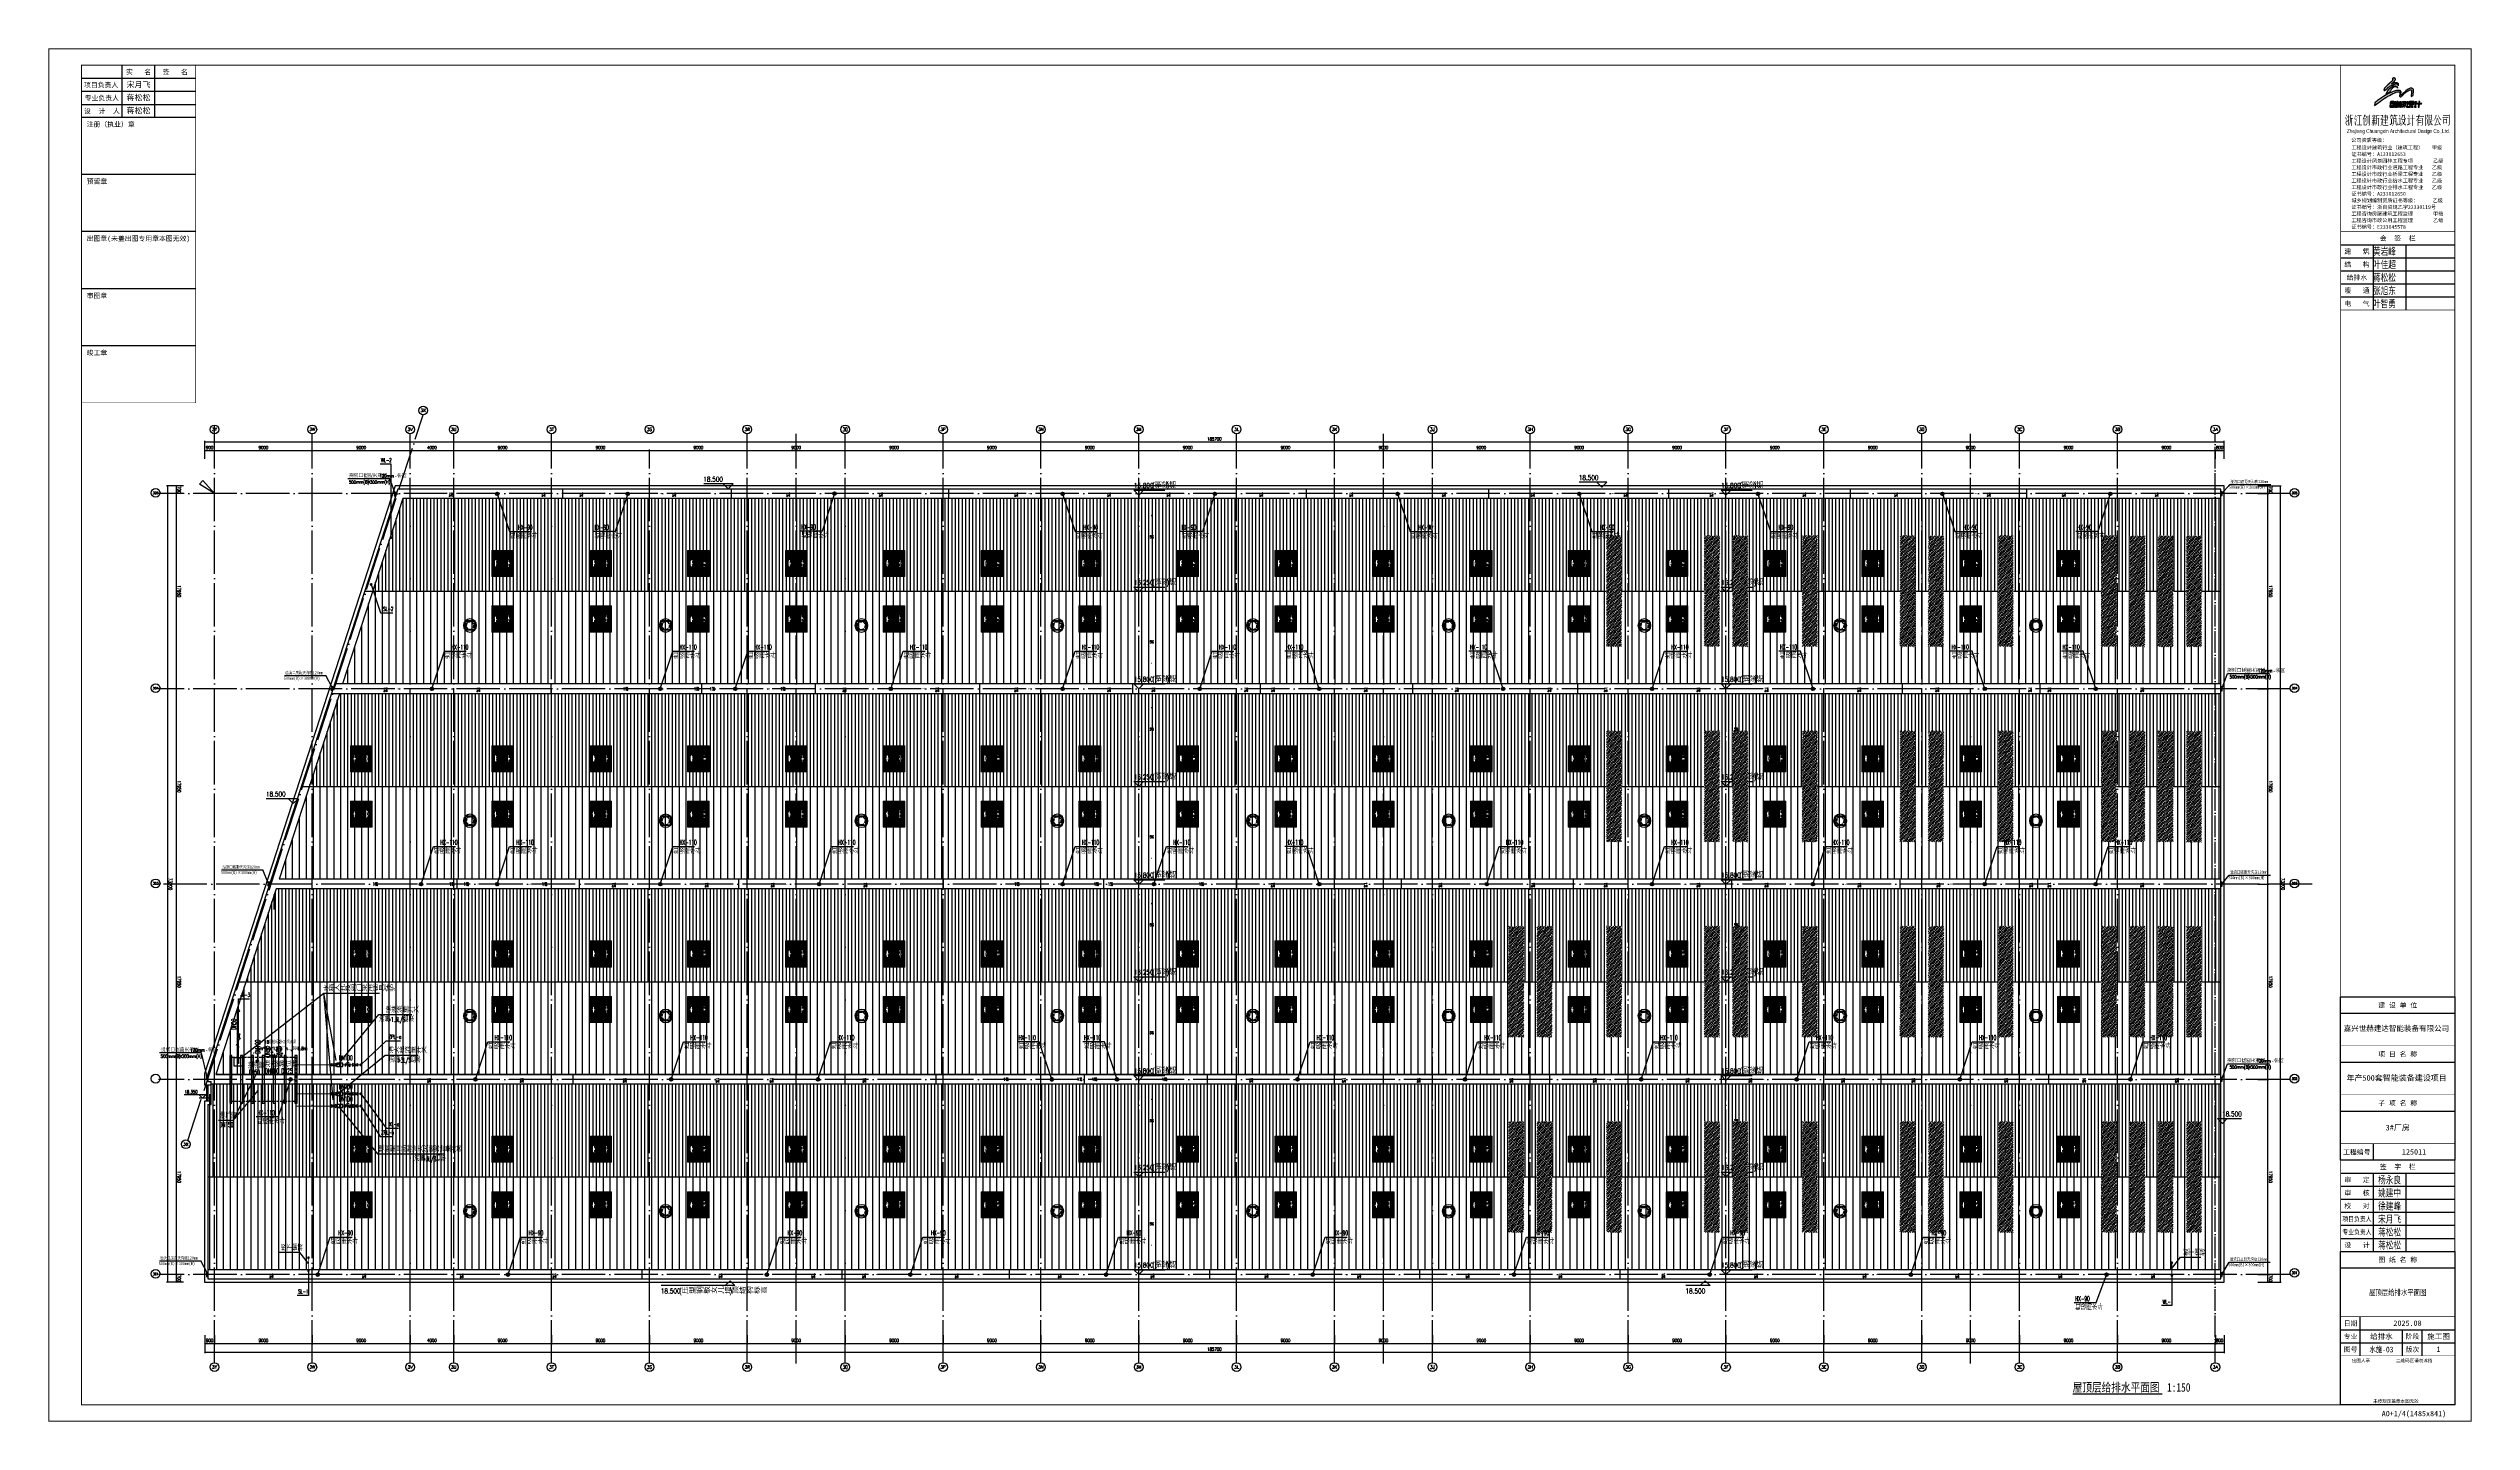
# Model space of a CAD drawing. Extents: x -452079 to 117456, y 3902 to 836955.
# Drawn here: x -105369 to 117456, y 535415 to 661640 of the extents above; entities that cross this region are included whole.
import ezdxf
from ezdxf.enums import TextEntityAlignment as Align

# ---------------------------------------------------------------- set-up
doc = ezdxf.new("R2010")
doc.units = 0
doc.header["$LTSCALE"] = 1000
doc.header["$MEASUREMENT"] = 0
for name, pattern in [('DASH', [0.35, 0.25, -0.1]), ('DOTE', [2.42, 2, -0.2, 0.02, -0.2]), ('DOTE_30', [0.726, 0.6, -0.06, 0.006, -0.06]), ('HIDDEN', [9.525, 6.35, -3.175])]:
    doc.linetypes.add(name, pattern=pattern)
for name, color, linetype in [('0-cxFrame', 155, 'Continuous'), ('99平面图例外参$0$A-HATCH-2', 251, 'Continuous'), ('A-AXIS-D', 1, 'Continuous'), ('A-AXIS-DOTE', 14, 'DOTE'), ('A-AXIS-SYMB', 3, 'Continuous'), ('A-DRAIN', 142, 'Continuous'), ('A-HATCH-2', 251, 'Continuous'), ('A-LIN-V', 9, 'Continuous'), ('A-SFCE', 30, 'Continuous'), ('A-WINDOW', 140, 'Continuous'), ('AS-COLN', 6, 'Continuous'), ('AS-结构边线层', 200, 'Continuous'), ('DIM_喷淋', 6, 'Continuous'), ('DIM_污水', 2, 'Continuous'), ('DIM_消防', 1, 'Continuous'), ('DIM_给水', 3, 'Continuous'), ('DIM_雨水', 4, 'Continuous'), ('E-电气标注', 84, 'Continuous'), ('FM_ZF喷淋', 6, 'Continuous'), ('FM_ZF消防', 1, 'Continuous'), ('FM_ZF给水', 3, 'Continuous'), ('P-其他', 3, 'Continuous'), ('PIPE-给水', 3, 'Continuous'), ('PUB_TEXT', 7, 'Continuous'), ('qianming', 155, 'Continuous'), ('S-其他', 3, 'Continuous'), ('SPACE', 7, 'Continuous'), ('SPACE_HATCH', 8, 'Continuous'), ('TEXT_喷淋', 6, 'Continuous'), ('TEXT_消防', 1, 'Continuous'), ('TEXT_给水', 3, 'Continuous'), ('TWT_LEAD', 3, 'Continuous'), ('TWT_ZF文字', 3, 'Continuous'), ('WALL', 2, 'Continuous'), ('参考线', 8, 'Continuous'), ('图号层', 4, 'Continuous'), ('图名层', 4, 'Continuous'), ('外框', 1, 'HIDDEN'), ('文本', 4, 'Continuous'), ('暖通', 7, 'Continuous'), ('虹吸溢流', 3, 'Continuous'), ('虹吸雨水斗', 6, 'Continuous'), ('虹吸雨水标注XT', 7, 'Continuous')]:
    doc.layers.add(name, color=color, linetype=linetype)
for name, color, linetype, lineweight in [('0-cxText', 131, 'Continuous', 25), ('Gps-ZF喷淋', 6, 'TG_ZP', 60), ('Gps-ZF污水', 2, 'DASH', 60), ('Gps-ZF消防', 1, 'TG_X', 60), ('Gps-ZF给水', 3, 'TG_J', 60), ('Gps-ZF雨水', 4, 'DOTE_30', 60), ('LG-ZF喷淋', 6, 'Continuous', 60), ('LG-ZF污水', 2, 'Continuous', 60), ('LG-ZF消防', 1, 'Continuous', 60), ('LG-ZF给水', 3, 'Continuous', 60), ('LG-ZF雨水', 4, 'Continuous', 60), ('成型线', 3, 'Continuous', 18)]:
    doc.layers.add(name, color=color, linetype=linetype, lineweight=lineweight)
doc.layers.add('A-加建区域', color=47, linetype='Continuous', plot=False)
doc.styles.add('-宋体', font='', dxfattribs={"width": 0.8})
doc.styles.add('_TCH_AXIS', font='COMPLEX', dxfattribs={"bigfont": 'GBCBIG'})
doc.styles.add('_TCH_DIM', font='SIMPLEX', dxfattribs={"width": 0.75, "bigfont": '@1HZTXT'})
doc.styles.add('_TCH_DIM_T3', font='SIMPLEX', dxfattribs={"width": 0.705882, "bigfont": 'GBCBIG'})
doc.styles.add('_TCH_SPACE', font='SIMPLEX', dxfattribs={"height": 5, "bigfont": 'GBCBIG'})
doc.styles.add('_TWT_PIPEDN', font='SIMPLEX', dxfattribs={"width": 0.65, "height": 3.5, "bigfont": 'HZTXT'})
doc.styles.add('_TWT_SERIAL', font='SIMPLEX', dxfattribs={"width": 0.8, "height": 3, "bigfont": 'HZTXT'})
doc.styles.add('A-DIM_T3', font='SIMPLEX', dxfattribs={"width": 0.705882, "bigfont": 'GBCBIG'})
doc.styles.add('BZHZ', font='bzxw', dxfattribs={"width": 0.8, "bigfont": 'bzhz'})
doc.styles.add('cx_biaoti', font='')
doc.styles.add('cx_tuming', font='')
doc.styles.add('cx_tuqian1', font='')
doc.styles.add('ST', font='')
doc.styles.add('TG_LINETYPE', font='SIMPLEX', dxfattribs={"width": 0.8, "height": 3.5, "bigfont": 'HZTXT'})
doc.styles.add('图框宋体', font='', dxfattribs={"width": 0.75})
doc.styles.add('黑体', font='', dxfattribs={"height": 12})
doc.styles.get('-宋体').set_extended_font_data('SimSun')
doc.styles.get('cx_biaoti').set_extended_font_data('SimSun')
doc.styles.get('cx_tuming').set_extended_font_data('SimHei')
doc.styles.get('cx_tuqian1').set_extended_font_data('SimSun')
doc.styles.get('ST').set_extended_font_data('SimHei')
doc.styles.get('图框宋体').set_extended_font_data('SimSun')
doc.styles.get('黑体').set_extended_font_data('SimHei')
doc.linetypes.add('TG_J', pattern='A,2,-0.3,["J",TG_LINETYPE,S=0.1,R=0,X=-0.23,Y=-0.15],0', length=2.3)
doc.linetypes.add('TG_X', pattern='A,5,-0.3,["X",TG_LINETYPE,S=0.1,R=0,X=-0.23,Y=-0.15],0', length=5.3)
doc.linetypes.add('TG_ZP', pattern='A,3,-0.6,["ZP",TG_LINETYPE,S=0.1,R=0,X=-0.52,Y=-0.15],0', length=3.6)
doc.dimstyles.new('_TCH_ARCH&&100', dxfattribs={"dimtxt": 297.5, "dimasz": 100, "dimexe": 100, "dimexo": 100, "dimgap": 126.25, "dimtad": 1, "dimdec": 0, "dimzin": 0, "dimdsep": 46, "dimtxsty": '_TCH_DIM_T3', "dimblk": 'ARCHTICK', "dimcen": 0.09, "dimclrt": 7, "dimazin": 2, "dimtfac": 1, "dimtdec": 0, "dimtix": 1, "dimtmove": 2, "dimatfit": 3, "dimfxl": 0, "dimtolj": 1, "dimtzin": 0, "dimarcsym": 0})
doc.dimstyles.new('A-DIM&&100', dxfattribs={"dimtxt": 297.5, "dimasz": 100, "dimexe": 100, "dimexo": 100, "dimgap": 126.25, "dimtad": 1, "dimdec": 0, "dimzin": 0, "dimdsep": 46, "dimtxsty": 'A-DIM_T3', "dimblk": 'ARCHTICK', "dimcen": 0.09, "dimclrt": 7, "dimazin": 2, "dimtfac": 1, "dimtdec": 0, "dimtix": 1, "dimtmove": 2, "dimatfit": 3, "dimfxl": 0, "dimtolj": 1, "dimtzin": 0, "dimarcsym": 0})
pattern_1 = [(90, (-181339.1, -540023.96), (-317.5, 0), [])]
pattern_2 = [(90, (-181339.1, -540023.96), (-635, 0), [])]
pattern_3 = [(0, (0, 0), (187.5, 187.5), [187.5, -187.5]), (0, (0, 70.31), (187.5, 187.5), [187.5, -187.5]), (0, (0, 140.62), (187.5, 187.5), [187.5, -187.5]), (90, (23.44, 164.06), (-187.5, 187.5), [187.5, -187.5]), (90, (93.75, 164.06), (-187.5, 187.5), [187.5, -187.5]), (90, (164.06, 164.06), (-187.5, 187.5), [187.5, -187.5])]

# ---------------------------------------------------------------- blocks, each defined once
blk = doc.blocks.new('“奔腾”虹吸雨水斗')
at = {"layer": '虹吸雨水斗', "lineweight": 25}
for p, q in [((946944, 86685), (947028, 86658)), ((947028, 86641), (946944, 86614)), ((947032, 86673), (946946, 86692)), ((946946, 86607), (947032, 86625)), ((946982, 86753), (947040, 86688)), ((947040, 86611), (946982, 86546)), ((947052, 86699), (946987, 86758)), ((946987, 86541), (947052, 86600)), ((947048, 86793), (947066, 86707)), ((947066, 86592), (947048, 86506)), ((947082, 86711), (947055, 86795)), ((947055, 86504), (947082, 86587)), ((947125, 86795), (947098, 86711)), ((947098, 86587), (947125, 86504)), ((947114, 86707), (947132, 86793)), ((947132, 86506), (947114, 86592)), ((947194, 86758), (947128, 86699)), ((947128, 86600), (947194, 86541)), ((947140, 86688), (947199, 86753)), ((947199, 86546), (947140, 86611)), ((947234, 86692), (947148, 86673)), ((947148, 86625), (947234, 86607)), ((947152, 86658), (947236, 86685)), ((947236, 86614), (947152, 86641))]:
    blk.add_line(p, q, dxfattribs=at)
for radius in [150, 47.6]:
    blk.add_circle((947090, 86649), radius, dxfattribs=at)
for centre, start, end in [((947025, 86649), 291.63817, 68.36747), ((947034, 86682), 261.63817, 38.36747), ((947034, 86617), 321.63817, 98.36747), ((947057, 86706), 231.63817, 8.36747), ((947057, 86593), 351.63817, 128.36747), ((947090, 86715), 201.63817, 338.36747), ((947090, 86584), 21.63817, 158.36747), ((947123, 86706), 171.63817, 308.36747), ((947123, 86593), 51.63817, 188.36747), ((947147, 86682), 141.63817, 278.36747), ((947147, 86617), 81.63817, 218.36747), ((947155, 86649), 111.63817, 248.36747)]:
    blk.add_arc(centre, 8.82, start, end, dxfattribs=at)
blk = doc.blocks.new('$VALVE$00000501')
for p, q in [((-175, 32), (-175, -32)), ((175, 32), (175, -32)), ((96, -77), (50, -123))]:
    blk.add_line(p, q)
at = {"const_width": 35}
for points in [[(-175, 0), (175, 0)], [(-52, 0), (73, -100)]]:
    blk.add_lwpolyline(points, dxfattribs=at)
for p in [(-175, -2), (175, -2)]:
    blk.add_point(p)
blk = doc.blocks.new('$VALVE$00000314')
for p, q in [((-125, -75), (-125, 75)), ((-125, 75), (125, -75)), ((-75, 125), (75, 125)), ((125, -75), (125, 75))]:
    blk.add_line(p, q)
blk.add_circle((0, 0), 50)
for p in [(-125, 0), (125, 0)]:
    blk.add_point(p)
blk.add_solid([(0, 125), (0, 150), (75, 125)])
blk = doc.blocks.new('流量开关_M')
for p, q in [((0, 165), (-316, 165)), ((-316, 165), (-316, 0)), ((-316, 0), (0, 0)), ((0, 0), (0, 165))]:
    blk.add_line(p, q)
for p in [(-316, 82), (0, 82)]:
    blk.add_point(p)
at = {"style": '_TWT_PIPEDN', "width": 0.52}
blk.add_text('Q', height=150, dxfattribs=at).set_placement((-185, -7))
blk = doc.blocks.new('423432')
at = {"layer": 'A-AXIS-SYMB'}
for p, q in [((274177, 584820), (273727, 585270)), ((273727, 585270), (276577, 585270)), ((274177, 584820), (274627, 585270))]:
    blk.add_line(p, q, dxfattribs=at)
at = {"layer": 'PUB_TEXT', "style": '_TCH_DIM'}
blk.add_text('钢梁结', height=506.4, dxfattribs=at).set_placement((275632, 585470))
at = {"layer": 'PUB_TEXT', "style": '_TCH_DIM', "width": 0.705882}
for s, height, p in [('15.800', 446.2, (273727, 585470)), ('(', 446, (275422, 585470)), (')', 446, (276737, 585470))]:
    blk.add_text(s, height=height, dxfattribs=at).set_placement(p)
blk = doc.blocks.new('r43243')
at = {"layer": 'A-AXIS-SYMB'}
for p, q in [((274177, 557970), (273727, 558420)), ((273727, 558420), (276577, 558420)), ((274177, 557970), (274627, 558420))]:
    blk.add_line(p, q, dxfattribs=at)
at = {"layer": 'PUB_TEXT', "style": '_TCH_DIM', "width": 0.705882}
for s, height, p in [('16.250', 446.2, (273727, 558620)), ('(', 446, (275422, 558620)), (')', 446, (276737, 558620))]:
    blk.add_text(s, height=height, dxfattribs=at).set_placement(p)
at = {"layer": 'PUB_TEXT', "style": '_TCH_DIM'}
blk.add_text('钢梁结', height=506.4, dxfattribs=at).set_placement((275632, 558620))
blk = doc.blocks.new('44')
blk.add_wipeout([(277496, 745320), (279896, 745320), (279896, 747320), (277496, 747320)]).dxf.layer = '参考线'
at = {"layer": 'SPACE_HATCH'}
h = blk.add_hatch(dxfattribs=at)
h.set_pattern_fill('土壤', color=8, scale=50, style=0)
h.set_pattern_definition(pattern_3)
h.paths.add_polyline_path([(277596, 746370), (279796, 746370), (279796, 747220), (277596, 747220)])
h.paths.add_polyline_path([(278352, 746904), (279057, 746904), (279057, 747034), (278352, 747034)])
h.paths.add_polyline_path([(278591, 746811), (278817, 746811), (278817, 746895), (278591, 746895)])
h = blk.add_hatch(dxfattribs=at)
h.set_pattern_fill('土壤', color=8, scale=50, style=0)
h.set_pattern_definition(pattern_3)
h.paths.add_polyline_path([(277596, 746270), (279796, 746270), (279796, 745420), (277596, 745420)])
h.paths.add_polyline_path([(278352, 745724), (279057, 745724), (279057, 745854), (278352, 745854)])
h.paths.add_polyline_path([(278591, 745631), (278817, 745631), (278817, 745715), (278591, 745715)])
at = {"color": 8}
for p, q in [((277566, 746370), (279851, 746370)), ((277566, 746270), (279851, 746270))]:
    blk.add_line(p, q, dxfattribs=at)
at = {"layer": 'A-SFCE', "color": 8}
blk.add_lwpolyline([(277596, 747220), (279796, 747220), (279796, 745420), (277596, 745420)], close=True, dxfattribs=at)
at = {"layer": '外框', "color": 8}
for points in [[(279851, 746320), (278658, 747270), (277566, 746320)], [(279851, 746320), (278658, 745370), (277566, 746320)]]:
    blk.add_lwpolyline(points, dxfattribs=at)
at = {"layer": '成型线'}
blk.add_line((279896, 745320), (279896, 747320), dxfattribs=at)
blk.add_lwpolyline([(279896, 745320), (277496, 745320), (277496, 747320), (279896, 747320)], dxfattribs=at)
blk.add_lwpolyline([(279851, 745370), (279851, 747270), (277566, 747270), (277566, 745370)], close=True, dxfattribs=at)
at = {"layer": 'SPACE', "color": 8, "style": '_TCH_SPACE', "width": 0.705882}
for p in [(278792, 746863), (278792, 745683)]:
    blk.add_text('2', height=29.8, dxfattribs=at).set_placement(p)
blk = doc.blocks.new('eeee')
at = {"layer": 'A-LIN-V'}
blk.add_blockref('44', (16550, 81000), dxfattribs=at)
at = {"layer": 'A-LIN-V', "xscale": -0.9999999999999998}
blk.add_blockref('44', (579042, 81000), dxfattribs=at)
blk = doc.blocks.new('423432432222')
at = {"layer": 'A-WINDOW', "rotation": 90}
blk.add_blockref('eeee', (1193916, 416524), dxfattribs=at)
blk = doc.blocks.new('_ArchTick')
at = {"color": 0, "linetype": 'ByBlock', "const_width": 0.4}
blk.add_lwpolyline([(-0.5, -0.5), (0.5, 0.5)], dxfattribs=at)
blk = doc.blocks.new('*D238')
at = {"layer": 'A-AXIS-D', "color": 0, "lineweight": -2, "transparency": 16777216}
for p, q in [((4907, 3326), (4907, 2468)), ((4907, 2568), (5807, 2568)), ((5807, 3326), (5807, 2468))]:
    blk.add_line(p, q, dxfattribs=at)
at = {"layer": 'A-AXIS-D', "color": 0, "lineweight": -2, "transparency": 16777216, "xscale": 100, "yscale": 100, "zscale": 100, "rotation": 180}
blk.add_blockref('_ArchTick', (4907, 2568), dxfattribs=at)
at = {"layer": 'A-AXIS-D', "color": 0, "lineweight": -2, "transparency": 16777216, "xscale": 100, "yscale": 100, "zscale": 100}
blk.add_blockref('_ArchTick', (5807, 2568), dxfattribs=at)
at = {"layer": 'A-AXIS-D', "color": 7, "transparency": 16777216, "insert": (5357, 2843), "char_height": 297.5, "attachment_point": 5, "style": '_TCH_DIM_T3'}
blk.add_mtext('\\A1;900', dxfattribs=at)
blk = doc.blocks.new('*D239')
at = {"layer": 'A-AXIS-D', "color": 0, "lineweight": -2, "transparency": 16777216}
for p, q in [((5807, 3326), (5807, 2468)), ((5807, 2568), (14807, 2568)), ((14807, 3326), (14807, 2468))]:
    blk.add_line(p, q, dxfattribs=at)
at = {"layer": 'A-AXIS-D', "color": 0, "lineweight": -2, "transparency": 16777216, "xscale": 100, "yscale": 100, "zscale": 100, "rotation": 180}
blk.add_blockref('_ArchTick', (5807, 2568), dxfattribs=at)
at = {"layer": 'A-AXIS-D', "color": 0, "lineweight": -2, "transparency": 16777216, "xscale": 100, "yscale": 100, "zscale": 100}
blk.add_blockref('_ArchTick', (14807, 2568), dxfattribs=at)
at = {"layer": 'A-AXIS-D', "color": 7, "transparency": 16777216, "insert": (10307, 2843), "char_height": 297.5, "attachment_point": 5, "style": '_TCH_DIM_T3'}
blk.add_mtext('\\A1;9000', dxfattribs=at)
blk = doc.blocks.new('*D240')
at = {"layer": 'A-AXIS-D', "color": 0, "lineweight": -2, "transparency": 16777216}
for p, q in [((14807, 3326), (14807, 2468)), ((14807, 2568), (23807, 2568)), ((23807, 3326), (23807, 2468))]:
    blk.add_line(p, q, dxfattribs=at)
at = {"layer": 'A-AXIS-D', "color": 0, "lineweight": -2, "transparency": 16777216, "xscale": 100, "yscale": 100, "zscale": 100, "rotation": 180}
blk.add_blockref('_ArchTick', (14807, 2568), dxfattribs=at)
at = {"layer": 'A-AXIS-D', "color": 0, "lineweight": -2, "transparency": 16777216, "xscale": 100, "yscale": 100, "zscale": 100}
blk.add_blockref('_ArchTick', (23807, 2568), dxfattribs=at)
at = {"layer": 'A-AXIS-D', "color": 7, "transparency": 16777216, "insert": (19307, 2843), "char_height": 297.5, "attachment_point": 5, "style": '_TCH_DIM_T3'}
blk.add_mtext('\\A1;9000', dxfattribs=at)
blk = doc.blocks.new('*D241')
at = {"layer": 'A-AXIS-D', "color": 0, "lineweight": -2, "transparency": 16777216}
for p, q in [((23807, 3326), (23807, 2468)), ((23807, 2568), (27807, 2568)), ((27807, 3326), (27807, 2468))]:
    blk.add_line(p, q, dxfattribs=at)
at = {"layer": 'A-AXIS-D', "color": 0, "lineweight": -2, "transparency": 16777216, "xscale": 100, "yscale": 100, "zscale": 100, "rotation": 180}
blk.add_blockref('_ArchTick', (23807, 2568), dxfattribs=at)
at = {"layer": 'A-AXIS-D', "color": 0, "lineweight": -2, "transparency": 16777216, "xscale": 100, "yscale": 100, "zscale": 100}
blk.add_blockref('_ArchTick', (27807, 2568), dxfattribs=at)
at = {"layer": 'A-AXIS-D', "color": 7, "transparency": 16777216, "insert": (25807, 2843), "char_height": 297.5, "attachment_point": 5, "style": '_TCH_DIM_T3'}
blk.add_mtext('\\A1;4000', dxfattribs=at)
blk = doc.blocks.new('*D242')
at = {"layer": 'A-AXIS-D', "color": 0, "lineweight": -2, "transparency": 16777216}
for p, q in [((27807, 3326), (27807, 2468)), ((27807, 2568), (36807, 2568)), ((36807, 3326), (36807, 2468))]:
    blk.add_line(p, q, dxfattribs=at)
at = {"layer": 'A-AXIS-D', "color": 0, "lineweight": -2, "transparency": 16777216, "xscale": 100, "yscale": 100, "zscale": 100, "rotation": 180}
blk.add_blockref('_ArchTick', (27807, 2568), dxfattribs=at)
at = {"layer": 'A-AXIS-D', "color": 0, "lineweight": -2, "transparency": 16777216, "xscale": 100, "yscale": 100, "zscale": 100}
blk.add_blockref('_ArchTick', (36807, 2568), dxfattribs=at)
at = {"layer": 'A-AXIS-D', "color": 7, "transparency": 16777216, "insert": (32307, 2843), "char_height": 297.5, "attachment_point": 5, "style": '_TCH_DIM_T3'}
blk.add_mtext('\\A1;9000', dxfattribs=at)
blk = doc.blocks.new('*D243')
at = {"layer": 'A-AXIS-D', "color": 0, "lineweight": -2, "transparency": 16777216}
for p, q in [((36807, 3326), (36807, 2468)), ((36807, 2568), (45807, 2568)), ((45807, 3326), (45807, 2468))]:
    blk.add_line(p, q, dxfattribs=at)
at = {"layer": 'A-AXIS-D', "color": 0, "lineweight": -2, "transparency": 16777216, "xscale": 100, "yscale": 100, "zscale": 100, "rotation": 180}
blk.add_blockref('_ArchTick', (36807, 2568), dxfattribs=at)
at = {"layer": 'A-AXIS-D', "color": 0, "lineweight": -2, "transparency": 16777216, "xscale": 100, "yscale": 100, "zscale": 100}
blk.add_blockref('_ArchTick', (45807, 2568), dxfattribs=at)
at = {"layer": 'A-AXIS-D', "color": 7, "transparency": 16777216, "insert": (41307, 2843), "char_height": 297.5, "attachment_point": 5, "style": '_TCH_DIM_T3'}
blk.add_mtext('\\A1;9000', dxfattribs=at)
blk = doc.blocks.new('*D244')
at = {"layer": 'A-AXIS-D', "color": 0, "lineweight": -2, "transparency": 16777216}
for p, q in [((45807, 3326), (45807, 2468)), ((45807, 2568), (54807, 2568)), ((54807, 3326), (54807, 2468))]:
    blk.add_line(p, q, dxfattribs=at)
at = {"layer": 'A-AXIS-D', "color": 0, "lineweight": -2, "transparency": 16777216, "xscale": 100, "yscale": 100, "zscale": 100, "rotation": 180}
blk.add_blockref('_ArchTick', (45807, 2568), dxfattribs=at)
at = {"layer": 'A-AXIS-D', "color": 0, "lineweight": -2, "transparency": 16777216, "xscale": 100, "yscale": 100, "zscale": 100}
blk.add_blockref('_ArchTick', (54807, 2568), dxfattribs=at)
at = {"layer": 'A-AXIS-D', "color": 7, "transparency": 16777216, "insert": (50307, 2843), "char_height": 297.5, "attachment_point": 5, "style": '_TCH_DIM_T3'}
blk.add_mtext('\\A1;9000', dxfattribs=at)
blk = doc.blocks.new('*D245')
at = {"layer": 'A-AXIS-D', "color": 0, "lineweight": -2, "transparency": 16777216}
for p, q in [((54807, 3326), (54807, 2468)), ((54807, 2568), (63807, 2568)), ((63807, 3326), (63807, 2468))]:
    blk.add_line(p, q, dxfattribs=at)
at = {"layer": 'A-AXIS-D', "color": 0, "lineweight": -2, "transparency": 16777216, "xscale": 100, "yscale": 100, "zscale": 100, "rotation": 180}
blk.add_blockref('_ArchTick', (54807, 2568), dxfattribs=at)
at = {"layer": 'A-AXIS-D', "color": 0, "lineweight": -2, "transparency": 16777216, "xscale": 100, "yscale": 100, "zscale": 100}
blk.add_blockref('_ArchTick', (63807, 2568), dxfattribs=at)
at = {"layer": 'A-AXIS-D', "color": 7, "transparency": 16777216, "insert": (59307, 2843), "char_height": 297.5, "attachment_point": 5, "style": '_TCH_DIM_T3'}
blk.add_mtext('\\A1;9000', dxfattribs=at)
blk = doc.blocks.new('*D246')
at = {"layer": 'A-AXIS-D', "color": 0, "lineweight": -2, "transparency": 16777216}
for p, q in [((63807, 3326), (63807, 2468)), ((63807, 2568), (72807, 2568)), ((72807, 3326), (72807, 2468))]:
    blk.add_line(p, q, dxfattribs=at)
at = {"layer": 'A-AXIS-D', "color": 0, "lineweight": -2, "transparency": 16777216, "xscale": 100, "yscale": 100, "zscale": 100, "rotation": 180}
blk.add_blockref('_ArchTick', (63807, 2568), dxfattribs=at)
at = {"layer": 'A-AXIS-D', "color": 0, "lineweight": -2, "transparency": 16777216, "xscale": 100, "yscale": 100, "zscale": 100}
blk.add_blockref('_ArchTick', (72807, 2568), dxfattribs=at)
at = {"layer": 'A-AXIS-D', "color": 7, "transparency": 16777216, "insert": (68307, 2843), "char_height": 297.5, "attachment_point": 5, "style": '_TCH_DIM_T3'}
blk.add_mtext('\\A1;9000', dxfattribs=at)
blk = doc.blocks.new('*D247')
at = {"layer": 'A-AXIS-D', "color": 0, "lineweight": -2, "transparency": 16777216}
for p, q in [((72807, 3326), (72807, 2468)), ((72807, 2568), (81807, 2568)), ((81807, 3326), (81807, 2468))]:
    blk.add_line(p, q, dxfattribs=at)
at = {"layer": 'A-AXIS-D', "color": 0, "lineweight": -2, "transparency": 16777216, "xscale": 100, "yscale": 100, "zscale": 100, "rotation": 180}
blk.add_blockref('_ArchTick', (72807, 2568), dxfattribs=at)
at = {"layer": 'A-AXIS-D', "color": 0, "lineweight": -2, "transparency": 16777216, "xscale": 100, "yscale": 100, "zscale": 100}
blk.add_blockref('_ArchTick', (81807, 2568), dxfattribs=at)
at = {"layer": 'A-AXIS-D', "color": 7, "transparency": 16777216, "insert": (77307, 2843), "char_height": 297.5, "attachment_point": 5, "style": '_TCH_DIM_T3'}
blk.add_mtext('\\A1;9000', dxfattribs=at)
blk = doc.blocks.new('*D248')
at = {"layer": 'A-AXIS-D', "color": 0, "lineweight": -2, "transparency": 16777216}
for p, q in [((81807, 3326), (81807, 2468)), ((81807, 2568), (90807, 2568)), ((90807, 3326), (90807, 2468))]:
    blk.add_line(p, q, dxfattribs=at)
at = {"layer": 'A-AXIS-D', "color": 0, "lineweight": -2, "transparency": 16777216, "xscale": 100, "yscale": 100, "zscale": 100, "rotation": 180}
blk.add_blockref('_ArchTick', (81807, 2568), dxfattribs=at)
at = {"layer": 'A-AXIS-D', "color": 0, "lineweight": -2, "transparency": 16777216, "xscale": 100, "yscale": 100, "zscale": 100}
blk.add_blockref('_ArchTick', (90807, 2568), dxfattribs=at)
at = {"layer": 'A-AXIS-D', "color": 7, "transparency": 16777216, "insert": (86307, 2843), "char_height": 297.5, "attachment_point": 5, "style": '_TCH_DIM_T3'}
blk.add_mtext('\\A1;9000', dxfattribs=at)
blk = doc.blocks.new('*D249')
at = {"layer": 'A-AXIS-D', "color": 0, "lineweight": -2, "transparency": 16777216}
for p, q in [((90807, 3326), (90807, 2468)), ((90807, 2568), (99807, 2568)), ((99807, 3326), (99807, 2468))]:
    blk.add_line(p, q, dxfattribs=at)
at = {"layer": 'A-AXIS-D', "color": 0, "lineweight": -2, "transparency": 16777216, "xscale": 100, "yscale": 100, "zscale": 100, "rotation": 180}
blk.add_blockref('_ArchTick', (90807, 2568), dxfattribs=at)
at = {"layer": 'A-AXIS-D', "color": 0, "lineweight": -2, "transparency": 16777216, "xscale": 100, "yscale": 100, "zscale": 100}
blk.add_blockref('_ArchTick', (99807, 2568), dxfattribs=at)
at = {"layer": 'A-AXIS-D', "color": 7, "transparency": 16777216, "insert": (95307, 2843), "char_height": 297.5, "attachment_point": 5, "style": '_TCH_DIM_T3'}
blk.add_mtext('\\A1;9000', dxfattribs=at)
blk = doc.blocks.new('*D250')
at = {"layer": 'A-AXIS-D', "color": 0, "lineweight": -2, "transparency": 16777216}
for p, q in [((99807, 3326), (99807, 2468)), ((99807, 2568), (108807, 2568)), ((108807, 3326), (108807, 2468))]:
    blk.add_line(p, q, dxfattribs=at)
at = {"layer": 'A-AXIS-D', "color": 0, "lineweight": -2, "transparency": 16777216, "xscale": 100, "yscale": 100, "zscale": 100, "rotation": 180}
blk.add_blockref('_ArchTick', (99807, 2568), dxfattribs=at)
at = {"layer": 'A-AXIS-D', "color": 0, "lineweight": -2, "transparency": 16777216, "xscale": 100, "yscale": 100, "zscale": 100}
blk.add_blockref('_ArchTick', (108807, 2568), dxfattribs=at)
at = {"layer": 'A-AXIS-D', "color": 7, "transparency": 16777216, "insert": (104307, 2843), "char_height": 297.5, "attachment_point": 5, "style": '_TCH_DIM_T3'}
blk.add_mtext('\\A1;9000', dxfattribs=at)
blk = doc.blocks.new('*D251')
at = {"layer": 'A-AXIS-D', "color": 0, "lineweight": -2, "transparency": 16777216}
for p, q in [((108807, 3326), (108807, 2468)), ((108807, 2568), (117807, 2568)), ((117807, 3326), (117807, 2468))]:
    blk.add_line(p, q, dxfattribs=at)
at = {"layer": 'A-AXIS-D', "color": 0, "lineweight": -2, "transparency": 16777216, "xscale": 100, "yscale": 100, "zscale": 100, "rotation": 180}
blk.add_blockref('_ArchTick', (108807, 2568), dxfattribs=at)
at = {"layer": 'A-AXIS-D', "color": 0, "lineweight": -2, "transparency": 16777216, "xscale": 100, "yscale": 100, "zscale": 100}
blk.add_blockref('_ArchTick', (117807, 2568), dxfattribs=at)
at = {"layer": 'A-AXIS-D', "color": 7, "transparency": 16777216, "insert": (113307, 2843), "char_height": 297.5, "attachment_point": 5, "style": '_TCH_DIM_T3'}
blk.add_mtext('\\A1;9000', dxfattribs=at)
blk = doc.blocks.new('*D252')
at = {"layer": 'A-AXIS-D', "color": 0, "lineweight": -2, "transparency": 16777216}
for p, q in [((117807, 3326), (117807, 2468)), ((117807, 2568), (126807, 2568)), ((126807, 3326), (126807, 2468))]:
    blk.add_line(p, q, dxfattribs=at)
at = {"layer": 'A-AXIS-D', "color": 0, "lineweight": -2, "transparency": 16777216, "xscale": 100, "yscale": 100, "zscale": 100, "rotation": 180}
blk.add_blockref('_ArchTick', (117807, 2568), dxfattribs=at)
at = {"layer": 'A-AXIS-D', "color": 0, "lineweight": -2, "transparency": 16777216, "xscale": 100, "yscale": 100, "zscale": 100}
blk.add_blockref('_ArchTick', (126807, 2568), dxfattribs=at)
at = {"layer": 'A-AXIS-D', "color": 7, "transparency": 16777216, "insert": (122307, 2843), "char_height": 297.5, "attachment_point": 5, "style": '_TCH_DIM_T3'}
blk.add_mtext('\\A1;9000', dxfattribs=at)
blk = doc.blocks.new('*D253')
at = {"layer": 'A-AXIS-D', "color": 0, "lineweight": -2, "transparency": 16777216}
for p, q in [((126807, 3326), (126807, 2468)), ((126807, 2568), (135807, 2568)), ((135807, 3326), (135807, 2468))]:
    blk.add_line(p, q, dxfattribs=at)
at = {"layer": 'A-AXIS-D', "color": 0, "lineweight": -2, "transparency": 16777216, "xscale": 100, "yscale": 100, "zscale": 100, "rotation": 180}
blk.add_blockref('_ArchTick', (126807, 2568), dxfattribs=at)
at = {"layer": 'A-AXIS-D', "color": 0, "lineweight": -2, "transparency": 16777216, "xscale": 100, "yscale": 100, "zscale": 100}
blk.add_blockref('_ArchTick', (135807, 2568), dxfattribs=at)
at = {"layer": 'A-AXIS-D', "color": 7, "transparency": 16777216, "insert": (131307, 2843), "char_height": 297.5, "attachment_point": 5, "style": '_TCH_DIM_T3'}
blk.add_mtext('\\A1;9000', dxfattribs=at)
blk = doc.blocks.new('*D254')
at = {"layer": 'A-AXIS-D', "color": 0, "lineweight": -2, "transparency": 16777216}
for p, q in [((135807, 3326), (135807, 2468)), ((135807, 2568), (144807, 2568)), ((144807, 3326), (144807, 2468))]:
    blk.add_line(p, q, dxfattribs=at)
at = {"layer": 'A-AXIS-D', "color": 0, "lineweight": -2, "transparency": 16777216, "xscale": 100, "yscale": 100, "zscale": 100, "rotation": 180}
blk.add_blockref('_ArchTick', (135807, 2568), dxfattribs=at)
at = {"layer": 'A-AXIS-D', "color": 0, "lineweight": -2, "transparency": 16777216, "xscale": 100, "yscale": 100, "zscale": 100}
blk.add_blockref('_ArchTick', (144807, 2568), dxfattribs=at)
at = {"layer": 'A-AXIS-D', "color": 7, "transparency": 16777216, "insert": (140307, 2843), "char_height": 297.5, "attachment_point": 5, "style": '_TCH_DIM_T3'}
blk.add_mtext('\\A1;9000', dxfattribs=at)
blk = doc.blocks.new('*D255')
at = {"layer": 'A-AXIS-D', "color": 0, "lineweight": -2, "transparency": 16777216}
for p, q in [((144807, 3326), (144807, 2468)), ((144807, 2568), (153807, 2568)), ((153807, 3326), (153807, 2468))]:
    blk.add_line(p, q, dxfattribs=at)
at = {"layer": 'A-AXIS-D', "color": 0, "lineweight": -2, "transparency": 16777216, "xscale": 100, "yscale": 100, "zscale": 100, "rotation": 180}
blk.add_blockref('_ArchTick', (144807, 2568), dxfattribs=at)
at = {"layer": 'A-AXIS-D', "color": 0, "lineweight": -2, "transparency": 16777216, "xscale": 100, "yscale": 100, "zscale": 100}
blk.add_blockref('_ArchTick', (153807, 2568), dxfattribs=at)
at = {"layer": 'A-AXIS-D', "color": 7, "transparency": 16777216, "insert": (149307, 2843), "char_height": 297.5, "attachment_point": 5, "style": '_TCH_DIM_T3'}
blk.add_mtext('\\A1;9000', dxfattribs=at)
blk = doc.blocks.new('*D256')
at = {"layer": 'A-AXIS-D', "color": 0, "lineweight": -2, "transparency": 16777216}
for p, q in [((153807, 3326), (153807, 2468)), ((153807, 2568), (162807, 2568)), ((162807, 3326), (162807, 2468))]:
    blk.add_line(p, q, dxfattribs=at)
at = {"layer": 'A-AXIS-D', "color": 0, "lineweight": -2, "transparency": 16777216, "xscale": 100, "yscale": 100, "zscale": 100, "rotation": 180}
blk.add_blockref('_ArchTick', (153807, 2568), dxfattribs=at)
at = {"layer": 'A-AXIS-D', "color": 0, "lineweight": -2, "transparency": 16777216, "xscale": 100, "yscale": 100, "zscale": 100}
blk.add_blockref('_ArchTick', (162807, 2568), dxfattribs=at)
at = {"layer": 'A-AXIS-D', "color": 7, "transparency": 16777216, "insert": (158307, 2843), "char_height": 297.5, "attachment_point": 5, "style": '_TCH_DIM_T3'}
blk.add_mtext('\\A1;9000', dxfattribs=at)
blk = doc.blocks.new('*D257')
at = {"layer": 'A-AXIS-D', "color": 0, "lineweight": -2, "transparency": 16777216}
for p, q in [((162807, 3326), (162807, 2468)), ((162807, 2568), (171807, 2568)), ((171807, 3326), (171807, 2468))]:
    blk.add_line(p, q, dxfattribs=at)
at = {"layer": 'A-AXIS-D', "color": 0, "lineweight": -2, "transparency": 16777216, "xscale": 100, "yscale": 100, "zscale": 100, "rotation": 180}
blk.add_blockref('_ArchTick', (162807, 2568), dxfattribs=at)
at = {"layer": 'A-AXIS-D', "color": 0, "lineweight": -2, "transparency": 16777216, "xscale": 100, "yscale": 100, "zscale": 100}
blk.add_blockref('_ArchTick', (171807, 2568), dxfattribs=at)
at = {"layer": 'A-AXIS-D', "color": 7, "transparency": 16777216, "insert": (167307, 2843), "char_height": 297.5, "attachment_point": 5, "style": '_TCH_DIM_T3'}
blk.add_mtext('\\A1;9000', dxfattribs=at)
blk = doc.blocks.new('*D258')
at = {"layer": 'A-AXIS-D', "color": 0, "lineweight": -2, "transparency": 16777216}
for p, q in [((171807, 3326), (171807, 2468)), ((171807, 2568), (180807, 2568)), ((180807, 3326), (180807, 2468))]:
    blk.add_line(p, q, dxfattribs=at)
at = {"layer": 'A-AXIS-D', "color": 0, "lineweight": -2, "transparency": 16777216, "xscale": 100, "yscale": 100, "zscale": 100, "rotation": 180}
blk.add_blockref('_ArchTick', (171807, 2568), dxfattribs=at)
at = {"layer": 'A-AXIS-D', "color": 0, "lineweight": -2, "transparency": 16777216, "xscale": 100, "yscale": 100, "zscale": 100}
blk.add_blockref('_ArchTick', (180807, 2568), dxfattribs=at)
at = {"layer": 'A-AXIS-D', "color": 7, "transparency": 16777216, "insert": (176307, 2843), "char_height": 297.5, "attachment_point": 5, "style": '_TCH_DIM_T3'}
blk.add_mtext('\\A1;9000', dxfattribs=at)
blk = doc.blocks.new('*D259')
at = {"layer": 'A-AXIS-D', "color": 0, "lineweight": -2, "transparency": 16777216}
for p, q in [((180807, 3326), (180807, 2468)), ((180807, 2568), (189807, 2568)), ((189807, 3326), (189807, 2468))]:
    blk.add_line(p, q, dxfattribs=at)
at = {"layer": 'A-AXIS-D', "color": 0, "lineweight": -2, "transparency": 16777216, "xscale": 100, "yscale": 100, "zscale": 100, "rotation": 180}
blk.add_blockref('_ArchTick', (180807, 2568), dxfattribs=at)
at = {"layer": 'A-AXIS-D', "color": 0, "lineweight": -2, "transparency": 16777216, "xscale": 100, "yscale": 100, "zscale": 100}
blk.add_blockref('_ArchTick', (189807, 2568), dxfattribs=at)
at = {"layer": 'A-AXIS-D', "color": 7, "transparency": 16777216, "insert": (185307, 2843), "char_height": 297.5, "attachment_point": 5, "style": '_TCH_DIM_T3'}
blk.add_mtext('\\A1;9000', dxfattribs=at)
blk = doc.blocks.new('*D260')
at = {"layer": 'A-AXIS-D', "color": 0, "lineweight": -2, "transparency": 16777216}
for p, q in [((189807, 3326), (189807, 2468)), ((189807, 2568), (190607, 2568)), ((190607, 3326), (190607, 2468))]:
    blk.add_line(p, q, dxfattribs=at)
at = {"layer": 'A-AXIS-D', "color": 0, "lineweight": -2, "transparency": 16777216, "xscale": 100, "yscale": 100, "zscale": 100, "rotation": 180}
blk.add_blockref('_ArchTick', (189807, 2568), dxfattribs=at)
at = {"layer": 'A-AXIS-D', "color": 0, "lineweight": -2, "transparency": 16777216, "xscale": 100, "yscale": 100, "zscale": 100}
blk.add_blockref('_ArchTick', (190607, 2568), dxfattribs=at)
at = {"layer": 'A-AXIS-D', "color": 7, "transparency": 16777216, "insert": (190207, 2843), "char_height": 297.5, "attachment_point": 5, "style": '_TCH_DIM_T3'}
blk.add_mtext('\\A1;800', dxfattribs=at)
blk = doc.blocks.new('*D219')
at = {"layer": 'A-AXIS-D', "color": 0, "lineweight": -2, "transparency": 16777216}
for p, q in [((193701, 81396), (194717, 81396)), ((193701, 80696), (194717, 80696)), ((194617, 81396), (194617, 80696))]:
    blk.add_line(p, q, dxfattribs=at)
at = {"layer": 'A-AXIS-D', "color": 0, "lineweight": -2, "transparency": 16777216, "xscale": 100, "yscale": 100, "zscale": 100}
for p, rotation in [((194617, 81396), 90), ((194617, 80696), 270)]:
    blk.add_blockref('_ArchTick', p, dxfattribs=dict(at, rotation=rotation))
at = {"layer": 'A-AXIS-D', "color": 7, "transparency": 16777216, "insert": (194892, 81046), "char_height": 297.5, "attachment_point": 5, "rotation": 270, "style": 'A-DIM_T3'}
blk.add_mtext('\\A1;700', dxfattribs=at)
blk = doc.blocks.new('*D220')
at = {"layer": 'A-AXIS-D', "color": 0, "lineweight": -2, "transparency": 16777216}
for p, q in [((193701, 80696), (194717, 80696)), ((194617, 80696), (194617, 62746)), ((193701, 62746), (194717, 62746))]:
    blk.add_line(p, q, dxfattribs=at)
at = {"layer": 'A-AXIS-D', "color": 0, "lineweight": -2, "transparency": 16777216, "xscale": 100, "yscale": 100, "zscale": 100}
for p, rotation in [((194617, 80696), 90), ((194617, 62746), 270)]:
    blk.add_blockref('_ArchTick', p, dxfattribs=dict(at, rotation=rotation))
at = {"layer": 'A-AXIS-D', "color": 7, "transparency": 16777216, "insert": (194892, 71721), "char_height": 297.5, "attachment_point": 5, "rotation": 270, "style": 'A-DIM_T3'}
blk.add_mtext('\\A1;17950', dxfattribs=at)
blk = doc.blocks.new('*D221')
at = {"layer": 'A-AXIS-D', "color": 0, "lineweight": -2, "transparency": 16777216}
for p, q in [((193701, 62746), (194717, 62746)), ((194617, 62746), (194617, 44796)), ((193701, 44796), (194717, 44796))]:
    blk.add_line(p, q, dxfattribs=at)
at = {"layer": 'A-AXIS-D', "color": 0, "lineweight": -2, "transparency": 16777216, "xscale": 100, "yscale": 100, "zscale": 100}
for p, rotation in [((194617, 62746), 90), ((194617, 44796), 270)]:
    blk.add_blockref('_ArchTick', p, dxfattribs=dict(at, rotation=rotation))
at = {"layer": 'A-AXIS-D', "color": 7, "transparency": 16777216, "insert": (194892, 53771), "char_height": 297.5, "attachment_point": 5, "rotation": 270, "style": 'A-DIM_T3'}
blk.add_mtext('\\A1;17950', dxfattribs=at)
blk = doc.blocks.new('*D222')
at = {"layer": 'A-AXIS-D', "color": 0, "lineweight": -2, "transparency": 16777216}
for p, q in [((193701, 44796), (194717, 44796)), ((194617, 44796), (194617, 26846)), ((193701, 26846), (194717, 26846))]:
    blk.add_line(p, q, dxfattribs=at)
at = {"layer": 'A-AXIS-D', "color": 0, "lineweight": -2, "transparency": 16777216, "xscale": 100, "yscale": 100, "zscale": 100}
for p, rotation in [((194617, 44796), 90), ((194617, 26846), 270)]:
    blk.add_blockref('_ArchTick', p, dxfattribs=dict(at, rotation=rotation))
at = {"layer": 'A-AXIS-D', "color": 7, "transparency": 16777216, "insert": (194892, 35821), "char_height": 297.5, "attachment_point": 5, "rotation": 270, "style": 'A-DIM_T3'}
blk.add_mtext('\\A1;17950', dxfattribs=at)
blk = doc.blocks.new('*D223')
at = {"layer": 'A-AXIS-D', "color": 0, "lineweight": -2, "transparency": 16777216}
for p, q in [((193701, 26846), (194717, 26846)), ((194617, 26846), (194617, 8896)), ((193701, 8896), (194717, 8896))]:
    blk.add_line(p, q, dxfattribs=at)
at = {"layer": 'A-AXIS-D', "color": 0, "lineweight": -2, "transparency": 16777216, "xscale": 100, "yscale": 100, "zscale": 100}
for p, rotation in [((194617, 26846), 90), ((194617, 8896), 270)]:
    blk.add_blockref('_ArchTick', p, dxfattribs=dict(at, rotation=rotation))
at = {"layer": 'A-AXIS-D', "color": 7, "transparency": 16777216, "insert": (194892, 17871), "char_height": 297.5, "attachment_point": 5, "rotation": 270, "style": 'A-DIM_T3'}
blk.add_mtext('\\A1;17950', dxfattribs=at)
blk = doc.blocks.new('*D224')
at = {"layer": 'A-AXIS-D', "color": 0, "lineweight": -2, "transparency": 16777216}
for p, q in [((193701, 8896), (194717, 8896)), ((193701, 8196), (194717, 8196)), ((194617, 8896), (194617, 8196))]:
    blk.add_line(p, q, dxfattribs=at)
at = {"layer": 'A-AXIS-D', "color": 0, "lineweight": -2, "transparency": 16777216, "xscale": 100, "yscale": 100, "zscale": 100}
for p, rotation in [((194617, 8896), 90), ((194617, 8196), 270)]:
    blk.add_blockref('_ArchTick', p, dxfattribs=dict(at, rotation=rotation))
at = {"layer": 'A-AXIS-D', "color": 7, "transparency": 16777216, "insert": (194892, 8546), "char_height": 297.5, "attachment_point": 5, "rotation": 270, "style": 'A-DIM_T3'}
blk.add_mtext('\\A1;700', dxfattribs=at)
blk = doc.blocks.new('*D225')
at = {"layer": 'A-AXIS-D', "color": 0, "lineweight": -2, "transparency": 16777216}
for p, q in [((2971, 81396), (2185, 81396)), ((2971, 80696), (2185, 80696)), ((2285, 81396), (2285, 80696))]:
    blk.add_line(p, q, dxfattribs=at)
at = {"layer": 'A-AXIS-D', "color": 0, "lineweight": -2, "transparency": 16777216, "xscale": 100, "yscale": 100, "zscale": 100}
for p, rotation in [((2285, 81396), 90), ((2285, 80696), 270)]:
    blk.add_blockref('_ArchTick', p, dxfattribs=dict(at, rotation=rotation))
at = {"layer": 'A-AXIS-D', "color": 7, "transparency": 16777216, "insert": (2560, 81046), "char_height": 297.5, "attachment_point": 5, "rotation": 270, "style": 'A-DIM_T3'}
blk.add_mtext('\\A1;700', dxfattribs=at)
blk = doc.blocks.new('*D226')
at = {"layer": 'A-AXIS-D', "color": 0, "lineweight": -2, "transparency": 16777216}
for p, q in [((2971, 80696), (2185, 80696)), ((2285, 80696), (2285, 62746)), ((2971, 62746), (2185, 62746))]:
    blk.add_line(p, q, dxfattribs=at)
at = {"layer": 'A-AXIS-D', "color": 0, "lineweight": -2, "transparency": 16777216, "xscale": 100, "yscale": 100, "zscale": 100}
for p, rotation in [((2285, 80696), 90), ((2285, 62746), 270)]:
    blk.add_blockref('_ArchTick', p, dxfattribs=dict(at, rotation=rotation))
at = {"layer": 'A-AXIS-D', "color": 7, "transparency": 16777216, "insert": (2560, 71721), "char_height": 297.5, "attachment_point": 5, "rotation": 270, "style": 'A-DIM_T3'}
blk.add_mtext('\\A1;17950', dxfattribs=at)
blk = doc.blocks.new('*D227')
at = {"layer": 'A-AXIS-D', "color": 0, "lineweight": -2, "transparency": 16777216}
for p, q in [((2971, 62746), (2185, 62746)), ((2285, 62746), (2285, 44796)), ((2971, 44796), (2185, 44796))]:
    blk.add_line(p, q, dxfattribs=at)
at = {"layer": 'A-AXIS-D', "color": 0, "lineweight": -2, "transparency": 16777216, "xscale": 100, "yscale": 100, "zscale": 100}
for p, rotation in [((2285, 62746), 90), ((2285, 44796), 270)]:
    blk.add_blockref('_ArchTick', p, dxfattribs=dict(at, rotation=rotation))
at = {"layer": 'A-AXIS-D', "color": 7, "transparency": 16777216, "insert": (2560, 53771), "char_height": 297.5, "attachment_point": 5, "rotation": 270, "style": 'A-DIM_T3'}
blk.add_mtext('\\A1;17950', dxfattribs=at)
blk = doc.blocks.new('*D228')
at = {"layer": 'A-AXIS-D', "color": 0, "lineweight": -2, "transparency": 16777216}
for p, q in [((2971, 44796), (2185, 44796)), ((2285, 44796), (2285, 26846)), ((2971, 26846), (2185, 26846))]:
    blk.add_line(p, q, dxfattribs=at)
at = {"layer": 'A-AXIS-D', "color": 0, "lineweight": -2, "transparency": 16777216, "xscale": 100, "yscale": 100, "zscale": 100}
for p, rotation in [((2285, 44796), 90), ((2285, 26846), 270)]:
    blk.add_blockref('_ArchTick', p, dxfattribs=dict(at, rotation=rotation))
at = {"layer": 'A-AXIS-D', "color": 7, "transparency": 16777216, "insert": (2560, 35821), "char_height": 297.5, "attachment_point": 5, "rotation": 270, "style": 'A-DIM_T3'}
blk.add_mtext('\\A1;17950', dxfattribs=at)
blk = doc.blocks.new('*D229')
at = {"layer": 'A-AXIS-D', "color": 0, "lineweight": -2, "transparency": 16777216}
for p, q in [((2971, 26846), (2185, 26846)), ((2285, 26846), (2285, 8896)), ((2971, 8896), (2185, 8896))]:
    blk.add_line(p, q, dxfattribs=at)
at = {"layer": 'A-AXIS-D', "color": 0, "lineweight": -2, "transparency": 16777216, "xscale": 100, "yscale": 100, "zscale": 100}
for p, rotation in [((2285, 26846), 90), ((2285, 8896), 270)]:
    blk.add_blockref('_ArchTick', p, dxfattribs=dict(at, rotation=rotation))
at = {"layer": 'A-AXIS-D', "color": 7, "transparency": 16777216, "insert": (2560, 17871), "char_height": 297.5, "attachment_point": 5, "rotation": 270, "style": 'A-DIM_T3'}
blk.add_mtext('\\A1;17950', dxfattribs=at)
blk = doc.blocks.new('*D230')
at = {"layer": 'A-AXIS-D', "color": 0, "lineweight": -2, "transparency": 16777216}
for p, q in [((2971, 8896), (2185, 8896)), ((2971, 8196), (2185, 8196)), ((2285, 8896), (2285, 8196))]:
    blk.add_line(p, q, dxfattribs=at)
at = {"layer": 'A-AXIS-D', "color": 0, "lineweight": -2, "transparency": 16777216, "xscale": 100, "yscale": 100, "zscale": 100}
for p, rotation in [((2285, 8896), 90), ((2285, 8196), 270)]:
    blk.add_blockref('_ArchTick', p, dxfattribs=dict(at, rotation=rotation))
at = {"layer": 'A-AXIS-D', "color": 7, "transparency": 16777216, "insert": (2560, 8546), "char_height": 297.5, "attachment_point": 5, "rotation": 270, "style": 'A-DIM_T3'}
blk.add_mtext('\\A1;700', dxfattribs=at)
blk = doc.blocks.new('*D231')
at = {"layer": 'A-AXIS-D', "color": 0, "lineweight": -2, "transparency": 16777216}
for p, q in [((193961, 81396), (195856, 81396)), ((195756, 81396), (195756, 8196)), ((193961, 8196), (195856, 8196))]:
    blk.add_line(p, q, dxfattribs=at)
at = {"layer": 'A-AXIS-D', "color": 0, "lineweight": -2, "transparency": 16777216, "xscale": 100, "yscale": 100, "zscale": 100}
for p, rotation in [((195756, 81396), 90), ((195756, 8196), 270)]:
    blk.add_blockref('_ArchTick', p, dxfattribs=dict(at, rotation=rotation))
at = {"layer": 'A-AXIS-D', "color": 7, "transparency": 16777216, "insert": (196031, 44796), "char_height": 297.5, "attachment_point": 5, "rotation": 270, "style": '_TCH_DIM_T3'}
blk.add_mtext('\\A1;73200', dxfattribs=at)
blk = doc.blocks.new('*D232')
at = {"layer": 'A-AXIS-D', "color": 0, "lineweight": -2, "transparency": 16777216}
for p, q in [((4907, 3226), (4907, 1668)), ((190607, 3226), (190607, 1668)), ((4907, 1768), (190607, 1768))]:
    blk.add_line(p, q, dxfattribs=at)
at = {"layer": 'A-AXIS-D', "color": 0, "lineweight": -2, "transparency": 16777216, "xscale": 100, "yscale": 100, "zscale": 100, "rotation": 180}
blk.add_blockref('_ArchTick', (4907, 1768), dxfattribs=at)
at = {"layer": 'A-AXIS-D', "color": 0, "lineweight": -2, "transparency": 16777216, "xscale": 100, "yscale": 100, "zscale": 100}
blk.add_blockref('_ArchTick', (190607, 1768), dxfattribs=at)
at = {"layer": 'A-AXIS-D', "color": 7, "transparency": 16777216, "insert": (97757, 2043), "char_height": 297.5, "attachment_point": 5, "style": '_TCH_DIM_T3'}
blk.add_mtext('\\A1;185700', dxfattribs=at)
blk = doc.blocks.new('*D233')
at = {"layer": 'A-AXIS-D', "color": 0, "lineweight": -2, "transparency": 16777216}
for p, q in [((2871, 81396), (1385, 81396)), ((1485, 81396), (1485, 8196)), ((2871, 8196), (1385, 8196))]:
    blk.add_line(p, q, dxfattribs=at)
at = {"layer": 'A-AXIS-D', "color": 0, "lineweight": -2, "transparency": 16777216, "xscale": 100, "yscale": 100, "zscale": 100}
for p, rotation in [((1485, 81396), 90), ((1485, 8196), 270)]:
    blk.add_blockref('_ArchTick', p, dxfattribs=dict(at, rotation=rotation))
at = {"layer": 'A-AXIS-D', "color": 7, "transparency": 16777216, "insert": (1760, 44796), "char_height": 297.5, "attachment_point": 5, "rotation": 270, "style": 'A-DIM_T3'}
blk.add_mtext('\\A1;73200', dxfattribs=at)
blk = doc.blocks.new('*D234')
at = {"layer": 'A-AXIS-D', "color": 0, "lineweight": -2, "transparency": 16777216}
for p, q in [((4907, 83886), (4907, 84744)), ((5807, 83886), (5807, 84744)), ((4907, 84644), (5807, 84644))]:
    blk.add_line(p, q, dxfattribs=at)
at = {"layer": 'A-AXIS-D', "color": 0, "lineweight": -2, "transparency": 16777216, "xscale": 100, "yscale": 100, "zscale": 100, "rotation": 180}
blk.add_blockref('_ArchTick', (4907, 84644), dxfattribs=at)
at = {"layer": 'A-AXIS-D', "color": 0, "lineweight": -2, "transparency": 16777216, "xscale": 100, "yscale": 100, "zscale": 100}
blk.add_blockref('_ArchTick', (5807, 84644), dxfattribs=at)
at = {"layer": 'A-AXIS-D', "color": 7, "transparency": 16777216, "insert": (5357, 84919), "char_height": 297.5, "attachment_point": 5, "style": '_TCH_DIM_T3'}
blk.add_mtext('\\A1;900', dxfattribs=at)
blk = doc.blocks.new('*D235')
at = {"layer": 'A-AXIS-D', "color": 0, "lineweight": -2, "transparency": 16777216}
for p, q in [((5807, 83886), (5807, 84744)), ((14807, 83886), (14807, 84744)), ((5807, 84644), (14807, 84644))]:
    blk.add_line(p, q, dxfattribs=at)
at = {"layer": 'A-AXIS-D', "color": 0, "lineweight": -2, "transparency": 16777216, "xscale": 100, "yscale": 100, "zscale": 100, "rotation": 180}
blk.add_blockref('_ArchTick', (5807, 84644), dxfattribs=at)
at = {"layer": 'A-AXIS-D', "color": 0, "lineweight": -2, "transparency": 16777216, "xscale": 100, "yscale": 100, "zscale": 100}
blk.add_blockref('_ArchTick', (14807, 84644), dxfattribs=at)
at = {"layer": 'A-AXIS-D', "color": 7, "transparency": 16777216, "insert": (10307, 84919), "char_height": 297.5, "attachment_point": 5, "style": '_TCH_DIM_T3'}
blk.add_mtext('\\A1;9000', dxfattribs=at)
blk = doc.blocks.new('*D236')
at = {"layer": 'A-AXIS-D', "color": 0, "lineweight": -2, "transparency": 16777216}
for p, q in [((14807, 83886), (14807, 84744)), ((23807, 83886), (23807, 84744)), ((14807, 84644), (23807, 84644))]:
    blk.add_line(p, q, dxfattribs=at)
at = {"layer": 'A-AXIS-D', "color": 0, "lineweight": -2, "transparency": 16777216, "xscale": 100, "yscale": 100, "zscale": 100, "rotation": 180}
blk.add_blockref('_ArchTick', (14807, 84644), dxfattribs=at)
at = {"layer": 'A-AXIS-D', "color": 0, "lineweight": -2, "transparency": 16777216, "xscale": 100, "yscale": 100, "zscale": 100}
blk.add_blockref('_ArchTick', (23807, 84644), dxfattribs=at)
at = {"layer": 'A-AXIS-D', "color": 7, "transparency": 16777216, "insert": (19307, 84919), "char_height": 297.5, "attachment_point": 5, "style": '_TCH_DIM_T3'}
blk.add_mtext('\\A1;9000', dxfattribs=at)
blk = doc.blocks.new('*D237')
at = {"layer": 'A-AXIS-D', "color": 0, "lineweight": -2, "transparency": 16777216}
for p, q in [((23807, 83886), (23807, 84744)), ((27807, 83886), (27807, 84744)), ((23807, 84644), (27807, 84644))]:
    blk.add_line(p, q, dxfattribs=at)
at = {"layer": 'A-AXIS-D', "color": 0, "lineweight": -2, "transparency": 16777216, "xscale": 100, "yscale": 100, "zscale": 100, "rotation": 180}
blk.add_blockref('_ArchTick', (23807, 84644), dxfattribs=at)
at = {"layer": 'A-AXIS-D', "color": 0, "lineweight": -2, "transparency": 16777216, "xscale": 100, "yscale": 100, "zscale": 100}
blk.add_blockref('_ArchTick', (27807, 84644), dxfattribs=at)
at = {"layer": 'A-AXIS-D', "color": 7, "transparency": 16777216, "insert": (25807, 84919), "char_height": 297.5, "attachment_point": 5, "style": '_TCH_DIM_T3'}
blk.add_mtext('\\A1;4000', dxfattribs=at)
blk = doc.blocks.new('*D199')
at = {"layer": 'A-AXIS-D', "color": 0, "lineweight": -2, "transparency": 16777216}
for p, q in [((27807, 83886), (27807, 84744)), ((36807, 83886), (36807, 84744)), ((27807, 84644), (36807, 84644))]:
    blk.add_line(p, q, dxfattribs=at)
at = {"layer": 'A-AXIS-D', "color": 0, "lineweight": -2, "transparency": 16777216, "xscale": 100, "yscale": 100, "zscale": 100, "rotation": 180}
blk.add_blockref('_ArchTick', (27807, 84644), dxfattribs=at)
at = {"layer": 'A-AXIS-D', "color": 0, "lineweight": -2, "transparency": 16777216, "xscale": 100, "yscale": 100, "zscale": 100}
blk.add_blockref('_ArchTick', (36807, 84644), dxfattribs=at)
at = {"layer": 'A-AXIS-D', "color": 7, "transparency": 16777216, "insert": (32307, 84919), "char_height": 297.5, "attachment_point": 5, "style": '_TCH_DIM_T3'}
blk.add_mtext('\\A1;9000', dxfattribs=at)
blk = doc.blocks.new('*D200')
at = {"layer": 'A-AXIS-D', "color": 0, "lineweight": -2, "transparency": 16777216}
for p, q in [((36807, 83886), (36807, 84744)), ((45807, 83886), (45807, 84744)), ((36807, 84644), (45807, 84644))]:
    blk.add_line(p, q, dxfattribs=at)
at = {"layer": 'A-AXIS-D', "color": 0, "lineweight": -2, "transparency": 16777216, "xscale": 100, "yscale": 100, "zscale": 100, "rotation": 180}
blk.add_blockref('_ArchTick', (36807, 84644), dxfattribs=at)
at = {"layer": 'A-AXIS-D', "color": 0, "lineweight": -2, "transparency": 16777216, "xscale": 100, "yscale": 100, "zscale": 100}
blk.add_blockref('_ArchTick', (45807, 84644), dxfattribs=at)
at = {"layer": 'A-AXIS-D', "color": 7, "transparency": 16777216, "insert": (41307, 84919), "char_height": 297.5, "attachment_point": 5, "style": '_TCH_DIM_T3'}
blk.add_mtext('\\A1;9000', dxfattribs=at)
blk = doc.blocks.new('*D201')
at = {"layer": 'A-AXIS-D', "color": 0, "lineweight": -2, "transparency": 16777216}
for p, q in [((45807, 83886), (45807, 84744)), ((54807, 83886), (54807, 84744)), ((45807, 84644), (54807, 84644))]:
    blk.add_line(p, q, dxfattribs=at)
at = {"layer": 'A-AXIS-D', "color": 0, "lineweight": -2, "transparency": 16777216, "xscale": 100, "yscale": 100, "zscale": 100, "rotation": 180}
blk.add_blockref('_ArchTick', (45807, 84644), dxfattribs=at)
at = {"layer": 'A-AXIS-D', "color": 0, "lineweight": -2, "transparency": 16777216, "xscale": 100, "yscale": 100, "zscale": 100}
blk.add_blockref('_ArchTick', (54807, 84644), dxfattribs=at)
at = {"layer": 'A-AXIS-D', "color": 7, "transparency": 16777216, "insert": (50307, 84919), "char_height": 297.5, "attachment_point": 5, "style": '_TCH_DIM_T3'}
blk.add_mtext('\\A1;9000', dxfattribs=at)
blk = doc.blocks.new('*D202')
at = {"layer": 'A-AXIS-D', "color": 0, "lineweight": -2, "transparency": 16777216}
for p, q in [((54807, 83886), (54807, 84744)), ((63807, 83886), (63807, 84744)), ((54807, 84644), (63807, 84644))]:
    blk.add_line(p, q, dxfattribs=at)
at = {"layer": 'A-AXIS-D', "color": 0, "lineweight": -2, "transparency": 16777216, "xscale": 100, "yscale": 100, "zscale": 100, "rotation": 180}
blk.add_blockref('_ArchTick', (54807, 84644), dxfattribs=at)
at = {"layer": 'A-AXIS-D', "color": 0, "lineweight": -2, "transparency": 16777216, "xscale": 100, "yscale": 100, "zscale": 100}
blk.add_blockref('_ArchTick', (63807, 84644), dxfattribs=at)
at = {"layer": 'A-AXIS-D', "color": 7, "transparency": 16777216, "insert": (59307, 84919), "char_height": 297.5, "attachment_point": 5, "style": '_TCH_DIM_T3'}
blk.add_mtext('\\A1;9000', dxfattribs=at)
blk = doc.blocks.new('*D203')
at = {"layer": 'A-AXIS-D', "color": 0, "lineweight": -2, "transparency": 16777216}
for p, q in [((63807, 83886), (63807, 84744)), ((72807, 83886), (72807, 84744)), ((63807, 84644), (72807, 84644))]:
    blk.add_line(p, q, dxfattribs=at)
at = {"layer": 'A-AXIS-D', "color": 0, "lineweight": -2, "transparency": 16777216, "xscale": 100, "yscale": 100, "zscale": 100, "rotation": 180}
blk.add_blockref('_ArchTick', (63807, 84644), dxfattribs=at)
at = {"layer": 'A-AXIS-D', "color": 0, "lineweight": -2, "transparency": 16777216, "xscale": 100, "yscale": 100, "zscale": 100}
blk.add_blockref('_ArchTick', (72807, 84644), dxfattribs=at)
at = {"layer": 'A-AXIS-D', "color": 7, "transparency": 16777216, "insert": (68307, 84919), "char_height": 297.5, "attachment_point": 5, "style": '_TCH_DIM_T3'}
blk.add_mtext('\\A1;9000', dxfattribs=at)
blk = doc.blocks.new('*D204')
at = {"layer": 'A-AXIS-D', "color": 0, "lineweight": -2, "transparency": 16777216}
for p, q in [((72807, 83886), (72807, 84744)), ((81807, 83886), (81807, 84744)), ((72807, 84644), (81807, 84644))]:
    blk.add_line(p, q, dxfattribs=at)
at = {"layer": 'A-AXIS-D', "color": 0, "lineweight": -2, "transparency": 16777216, "xscale": 100, "yscale": 100, "zscale": 100, "rotation": 180}
blk.add_blockref('_ArchTick', (72807, 84644), dxfattribs=at)
at = {"layer": 'A-AXIS-D', "color": 0, "lineweight": -2, "transparency": 16777216, "xscale": 100, "yscale": 100, "zscale": 100}
blk.add_blockref('_ArchTick', (81807, 84644), dxfattribs=at)
at = {"layer": 'A-AXIS-D', "color": 7, "transparency": 16777216, "insert": (77307, 84919), "char_height": 297.5, "attachment_point": 5, "style": '_TCH_DIM_T3'}
blk.add_mtext('\\A1;9000', dxfattribs=at)
blk = doc.blocks.new('*D205')
at = {"layer": 'A-AXIS-D', "color": 0, "lineweight": -2, "transparency": 16777216}
for p, q in [((81807, 83886), (81807, 84744)), ((90807, 83886), (90807, 84744)), ((81807, 84644), (90807, 84644))]:
    blk.add_line(p, q, dxfattribs=at)
at = {"layer": 'A-AXIS-D', "color": 0, "lineweight": -2, "transparency": 16777216, "xscale": 100, "yscale": 100, "zscale": 100, "rotation": 180}
blk.add_blockref('_ArchTick', (81807, 84644), dxfattribs=at)
at = {"layer": 'A-AXIS-D', "color": 0, "lineweight": -2, "transparency": 16777216, "xscale": 100, "yscale": 100, "zscale": 100}
blk.add_blockref('_ArchTick', (90807, 84644), dxfattribs=at)
at = {"layer": 'A-AXIS-D', "color": 7, "transparency": 16777216, "insert": (86307, 84919), "char_height": 297.5, "attachment_point": 5, "style": '_TCH_DIM_T3'}
blk.add_mtext('\\A1;9000', dxfattribs=at)
blk = doc.blocks.new('*D206')
at = {"layer": 'A-AXIS-D', "color": 0, "lineweight": -2, "transparency": 16777216}
for p, q in [((90807, 83886), (90807, 84744)), ((99807, 83886), (99807, 84744)), ((90807, 84644), (99807, 84644))]:
    blk.add_line(p, q, dxfattribs=at)
at = {"layer": 'A-AXIS-D', "color": 0, "lineweight": -2, "transparency": 16777216, "xscale": 100, "yscale": 100, "zscale": 100, "rotation": 180}
blk.add_blockref('_ArchTick', (90807, 84644), dxfattribs=at)
at = {"layer": 'A-AXIS-D', "color": 0, "lineweight": -2, "transparency": 16777216, "xscale": 100, "yscale": 100, "zscale": 100}
blk.add_blockref('_ArchTick', (99807, 84644), dxfattribs=at)
at = {"layer": 'A-AXIS-D', "color": 7, "transparency": 16777216, "insert": (95307, 84919), "char_height": 297.5, "attachment_point": 5, "style": '_TCH_DIM_T3'}
blk.add_mtext('\\A1;9000', dxfattribs=at)
blk = doc.blocks.new('*D207')
at = {"layer": 'A-AXIS-D', "color": 0, "lineweight": -2, "transparency": 16777216}
for p, q in [((99807, 83886), (99807, 84744)), ((108807, 83886), (108807, 84744)), ((99807, 84644), (108807, 84644))]:
    blk.add_line(p, q, dxfattribs=at)
at = {"layer": 'A-AXIS-D', "color": 0, "lineweight": -2, "transparency": 16777216, "xscale": 100, "yscale": 100, "zscale": 100, "rotation": 180}
blk.add_blockref('_ArchTick', (99807, 84644), dxfattribs=at)
at = {"layer": 'A-AXIS-D', "color": 0, "lineweight": -2, "transparency": 16777216, "xscale": 100, "yscale": 100, "zscale": 100}
blk.add_blockref('_ArchTick', (108807, 84644), dxfattribs=at)
at = {"layer": 'A-AXIS-D', "color": 7, "transparency": 16777216, "insert": (104307, 84919), "char_height": 297.5, "attachment_point": 5, "style": '_TCH_DIM_T3'}
blk.add_mtext('\\A1;9000', dxfattribs=at)
blk = doc.blocks.new('*D208')
at = {"layer": 'A-AXIS-D', "color": 0, "lineweight": -2, "transparency": 16777216}
for p, q in [((108807, 83886), (108807, 84744)), ((117807, 83886), (117807, 84744)), ((108807, 84644), (117807, 84644))]:
    blk.add_line(p, q, dxfattribs=at)
at = {"layer": 'A-AXIS-D', "color": 0, "lineweight": -2, "transparency": 16777216, "xscale": 100, "yscale": 100, "zscale": 100, "rotation": 180}
blk.add_blockref('_ArchTick', (108807, 84644), dxfattribs=at)
at = {"layer": 'A-AXIS-D', "color": 0, "lineweight": -2, "transparency": 16777216, "xscale": 100, "yscale": 100, "zscale": 100}
blk.add_blockref('_ArchTick', (117807, 84644), dxfattribs=at)
at = {"layer": 'A-AXIS-D', "color": 7, "transparency": 16777216, "insert": (113307, 84919), "char_height": 297.5, "attachment_point": 5, "style": '_TCH_DIM_T3'}
blk.add_mtext('\\A1;9000', dxfattribs=at)
blk = doc.blocks.new('*D209')
at = {"layer": 'A-AXIS-D', "color": 0, "lineweight": -2, "transparency": 16777216}
for p, q in [((117807, 83886), (117807, 84744)), ((126807, 83886), (126807, 84744)), ((117807, 84644), (126807, 84644))]:
    blk.add_line(p, q, dxfattribs=at)
at = {"layer": 'A-AXIS-D', "color": 0, "lineweight": -2, "transparency": 16777216, "xscale": 100, "yscale": 100, "zscale": 100, "rotation": 180}
blk.add_blockref('_ArchTick', (117807, 84644), dxfattribs=at)
at = {"layer": 'A-AXIS-D', "color": 0, "lineweight": -2, "transparency": 16777216, "xscale": 100, "yscale": 100, "zscale": 100}
blk.add_blockref('_ArchTick', (126807, 84644), dxfattribs=at)
at = {"layer": 'A-AXIS-D', "color": 7, "transparency": 16777216, "insert": (122307, 84919), "char_height": 297.5, "attachment_point": 5, "style": '_TCH_DIM_T3'}
blk.add_mtext('\\A1;9000', dxfattribs=at)
blk = doc.blocks.new('*D210')
at = {"layer": 'A-AXIS-D', "color": 0, "lineweight": -2, "transparency": 16777216}
for p, q in [((126807, 83886), (126807, 84744)), ((135807, 83886), (135807, 84744)), ((126807, 84644), (135807, 84644))]:
    blk.add_line(p, q, dxfattribs=at)
at = {"layer": 'A-AXIS-D', "color": 0, "lineweight": -2, "transparency": 16777216, "xscale": 100, "yscale": 100, "zscale": 100, "rotation": 180}
blk.add_blockref('_ArchTick', (126807, 84644), dxfattribs=at)
at = {"layer": 'A-AXIS-D', "color": 0, "lineweight": -2, "transparency": 16777216, "xscale": 100, "yscale": 100, "zscale": 100}
blk.add_blockref('_ArchTick', (135807, 84644), dxfattribs=at)
at = {"layer": 'A-AXIS-D', "color": 7, "transparency": 16777216, "insert": (131307, 84919), "char_height": 297.5, "attachment_point": 5, "style": '_TCH_DIM_T3'}
blk.add_mtext('\\A1;9000', dxfattribs=at)
blk = doc.blocks.new('*D211')
at = {"layer": 'A-AXIS-D', "color": 0, "lineweight": -2, "transparency": 16777216}
for p, q in [((135807, 83886), (135807, 84744)), ((144807, 83886), (144807, 84744)), ((135807, 84644), (144807, 84644))]:
    blk.add_line(p, q, dxfattribs=at)
at = {"layer": 'A-AXIS-D', "color": 0, "lineweight": -2, "transparency": 16777216, "xscale": 100, "yscale": 100, "zscale": 100, "rotation": 180}
blk.add_blockref('_ArchTick', (135807, 84644), dxfattribs=at)
at = {"layer": 'A-AXIS-D', "color": 0, "lineweight": -2, "transparency": 16777216, "xscale": 100, "yscale": 100, "zscale": 100}
blk.add_blockref('_ArchTick', (144807, 84644), dxfattribs=at)
at = {"layer": 'A-AXIS-D', "color": 7, "transparency": 16777216, "insert": (140307, 84919), "char_height": 297.5, "attachment_point": 5, "style": '_TCH_DIM_T3'}
blk.add_mtext('\\A1;9000', dxfattribs=at)
blk = doc.blocks.new('*D212')
at = {"layer": 'A-AXIS-D', "color": 0, "lineweight": -2, "transparency": 16777216}
for p, q in [((144807, 83886), (144807, 84744)), ((153807, 83886), (153807, 84744)), ((144807, 84644), (153807, 84644))]:
    blk.add_line(p, q, dxfattribs=at)
at = {"layer": 'A-AXIS-D', "color": 0, "lineweight": -2, "transparency": 16777216, "xscale": 100, "yscale": 100, "zscale": 100, "rotation": 180}
blk.add_blockref('_ArchTick', (144807, 84644), dxfattribs=at)
at = {"layer": 'A-AXIS-D', "color": 0, "lineweight": -2, "transparency": 16777216, "xscale": 100, "yscale": 100, "zscale": 100}
blk.add_blockref('_ArchTick', (153807, 84644), dxfattribs=at)
at = {"layer": 'A-AXIS-D', "color": 7, "transparency": 16777216, "insert": (149307, 84919), "char_height": 297.5, "attachment_point": 5, "style": '_TCH_DIM_T3'}
blk.add_mtext('\\A1;9000', dxfattribs=at)
blk = doc.blocks.new('*D213')
at = {"layer": 'A-AXIS-D', "color": 0, "lineweight": -2, "transparency": 16777216}
for p, q in [((153807, 83886), (153807, 84744)), ((162807, 83886), (162807, 84744)), ((153807, 84644), (162807, 84644))]:
    blk.add_line(p, q, dxfattribs=at)
at = {"layer": 'A-AXIS-D', "color": 0, "lineweight": -2, "transparency": 16777216, "xscale": 100, "yscale": 100, "zscale": 100, "rotation": 180}
blk.add_blockref('_ArchTick', (153807, 84644), dxfattribs=at)
at = {"layer": 'A-AXIS-D', "color": 0, "lineweight": -2, "transparency": 16777216, "xscale": 100, "yscale": 100, "zscale": 100}
blk.add_blockref('_ArchTick', (162807, 84644), dxfattribs=at)
at = {"layer": 'A-AXIS-D', "color": 7, "transparency": 16777216, "insert": (158307, 84919), "char_height": 297.5, "attachment_point": 5, "style": '_TCH_DIM_T3'}
blk.add_mtext('\\A1;9000', dxfattribs=at)
blk = doc.blocks.new('*D214')
at = {"layer": 'A-AXIS-D', "color": 0, "lineweight": -2, "transparency": 16777216}
for p, q in [((162807, 83886), (162807, 84744)), ((171807, 83886), (171807, 84744)), ((162807, 84644), (171807, 84644))]:
    blk.add_line(p, q, dxfattribs=at)
at = {"layer": 'A-AXIS-D', "color": 0, "lineweight": -2, "transparency": 16777216, "xscale": 100, "yscale": 100, "zscale": 100, "rotation": 180}
blk.add_blockref('_ArchTick', (162807, 84644), dxfattribs=at)
at = {"layer": 'A-AXIS-D', "color": 0, "lineweight": -2, "transparency": 16777216, "xscale": 100, "yscale": 100, "zscale": 100}
blk.add_blockref('_ArchTick', (171807, 84644), dxfattribs=at)
at = {"layer": 'A-AXIS-D', "color": 7, "transparency": 16777216, "insert": (167307, 84919), "char_height": 297.5, "attachment_point": 5, "style": '_TCH_DIM_T3'}
blk.add_mtext('\\A1;9000', dxfattribs=at)
blk = doc.blocks.new('*D215')
at = {"layer": 'A-AXIS-D', "color": 0, "lineweight": -2, "transparency": 16777216}
for p, q in [((171807, 83886), (171807, 84744)), ((180807, 83886), (180807, 84744)), ((171807, 84644), (180807, 84644))]:
    blk.add_line(p, q, dxfattribs=at)
at = {"layer": 'A-AXIS-D', "color": 0, "lineweight": -2, "transparency": 16777216, "xscale": 100, "yscale": 100, "zscale": 100, "rotation": 180}
blk.add_blockref('_ArchTick', (171807, 84644), dxfattribs=at)
at = {"layer": 'A-AXIS-D', "color": 0, "lineweight": -2, "transparency": 16777216, "xscale": 100, "yscale": 100, "zscale": 100}
blk.add_blockref('_ArchTick', (180807, 84644), dxfattribs=at)
at = {"layer": 'A-AXIS-D', "color": 7, "transparency": 16777216, "insert": (176307, 84919), "char_height": 297.5, "attachment_point": 5, "style": '_TCH_DIM_T3'}
blk.add_mtext('\\A1;9000', dxfattribs=at)
blk = doc.blocks.new('*D216')
at = {"layer": 'A-AXIS-D', "color": 0, "lineweight": -2, "transparency": 16777216}
for p, q in [((180807, 83886), (180807, 84744)), ((189807, 83886), (189807, 84744)), ((180807, 84644), (189807, 84644))]:
    blk.add_line(p, q, dxfattribs=at)
at = {"layer": 'A-AXIS-D', "color": 0, "lineweight": -2, "transparency": 16777216, "xscale": 100, "yscale": 100, "zscale": 100, "rotation": 180}
blk.add_blockref('_ArchTick', (180807, 84644), dxfattribs=at)
at = {"layer": 'A-AXIS-D', "color": 0, "lineweight": -2, "transparency": 16777216, "xscale": 100, "yscale": 100, "zscale": 100}
blk.add_blockref('_ArchTick', (189807, 84644), dxfattribs=at)
at = {"layer": 'A-AXIS-D', "color": 7, "transparency": 16777216, "insert": (185307, 84919), "char_height": 297.5, "attachment_point": 5, "style": '_TCH_DIM_T3'}
blk.add_mtext('\\A1;9000', dxfattribs=at)
blk = doc.blocks.new('*D217')
at = {"layer": 'A-AXIS-D', "color": 0, "lineweight": -2, "transparency": 16777216}
for p, q in [((189807, 83886), (189807, 84744)), ((190607, 83886), (190607, 84744)), ((189807, 84644), (190607, 84644))]:
    blk.add_line(p, q, dxfattribs=at)
at = {"layer": 'A-AXIS-D', "color": 0, "lineweight": -2, "transparency": 16777216, "xscale": 100, "yscale": 100, "zscale": 100, "rotation": 180}
blk.add_blockref('_ArchTick', (189807, 84644), dxfattribs=at)
at = {"layer": 'A-AXIS-D', "color": 0, "lineweight": -2, "transparency": 16777216, "xscale": 100, "yscale": 100, "zscale": 100}
blk.add_blockref('_ArchTick', (190607, 84644), dxfattribs=at)
at = {"layer": 'A-AXIS-D', "color": 7, "transparency": 16777216, "insert": (190207, 84919), "char_height": 297.5, "attachment_point": 5, "style": '_TCH_DIM_T3'}
blk.add_mtext('\\A1;800', dxfattribs=at)
blk = doc.blocks.new('*D218')
at = {"layer": 'A-AXIS-D', "color": 0, "lineweight": -2, "transparency": 16777216}
for p, q in [((4907, 83986), (4907, 85544)), ((4907, 85444), (190607, 85444)), ((190607, 83986), (190607, 85544))]:
    blk.add_line(p, q, dxfattribs=at)
at = {"layer": 'A-AXIS-D', "color": 0, "lineweight": -2, "transparency": 16777216, "xscale": 100, "yscale": 100, "zscale": 100, "rotation": 180}
blk.add_blockref('_ArchTick', (4907, 85444), dxfattribs=at)
at = {"layer": 'A-AXIS-D', "color": 0, "lineweight": -2, "transparency": 16777216, "xscale": 100, "yscale": 100, "zscale": 100}
blk.add_blockref('_ArchTick', (190607, 85444), dxfattribs=at)
at = {"layer": 'A-AXIS-D', "color": 7, "transparency": 16777216, "insert": (97757, 85719), "char_height": 297.5, "attachment_point": 5, "style": '_TCH_DIM_T3'}
blk.add_mtext('\\A1;185700', dxfattribs=at)
blk = doc.blocks.new('fengji')
at = {"color": 8, "extrusion": (0, 0, -1)}
for p, q in [((-445, 445), (445, 445)), ((-445, -445), (-445, 445)), ((445, 445), (445, -445)), ((445, -445), (-445, -445))]:
    blk.add_line(p, q, dxfattribs=at)
at = {"layer": 'A-HATCH-2', "color": 8}
for start, end in [(90, 270), (270, 90)]:
    blk.add_arc((0, 0), 600, start, end, dxfattribs=at)
at = {"layer": 'A-HATCH-2', "color": 8, "linetype": 'DASH'}
for start, end in [(90, 270), (270, 90)]:
    blk.add_arc((0, 0), 358, start, end, dxfattribs=at)
at = {"layer": 'AS-COLN', "color": 8, "ltscale": 0.5}
for p, q in [((-445, 445), (445, 445)), ((-445, -445), (-445, 445)), ((445, 445), (445, -445)), ((445, -445), (-445, -445))]:
    blk.add_line(p, q, dxfattribs=at)
at = {"layer": 'AS-COLN', "color": 8, "linetype": 'DASH', "ltscale": 0.5}
for p, q in [((-395, 395), (395, 395)), ((-395, -395), (-395, 395)), ((395, 395), (395, -395)), ((395, -395), (-395, -395))]:
    blk.add_line(p, q, dxfattribs=at)
at = {"layer": 'AS-结构边线层', "color": 8, "linetype": 'DASH'}
for p, q in [((395, 395), (225, -315)), ((225, -315), (-395, -395))]:
    blk.add_line(p, q, dxfattribs=at)
blk = doc.blocks.new('w42343eeee')
blk.add_wipeout([(367285, 568212), (365883, 568215), (365906, 578415), (367306, 578412)]).dxf.layer = '参考线'
at = {"layer": '99平面图例外参$0$A-HATCH-2'}
h = blk.add_hatch(dxfattribs=at)
h.set_pattern_fill('ANSI33', color=8, scale=75)
h.set_pattern_definition([(45, (1135667.22, 924695.12), (-168.3798, 168.3798), []), (45, (1135835.6, 924695.12), (-168.3798, 168.3798), [119.0625, -59.53125])])
h.paths.add_polyline_path([(367083, 568212), (366083, 568215)], flags=17)
h.paths.add_polyline_path([(365906, 578415), (367306, 578412), (367283, 568212), (365883, 568215)])
at = {"layer": 'E-电气标注', "color": 1, "const_width": 1}
blk.add_lwpolyline([(365906, 578415), (365883, 568215), (367283, 568212), (367306, 578412)], close=True, dxfattribs=at)
blk = doc.blocks.new('w4234233')
at = {"layer": 'A-AXIS-SYMB'}
for points in [[(355546, 826830, 0, 0, 0), (355546, 825680, 0, 80, 0), (355546, 825980, 0, 0, 0)], [(355546, 818810, 0, 0, 0), (355546, 819960, 0, 80, 0), (355546, 819660, 0, 0, 0)]]:
    blk.add_lwpolyline(points, format="xyseb", dxfattribs=at)
at = {"layer": 'PUB_TEXT', "style": '_TCH_DIM', "width": 0.705882}
for p in [(355376, 826935), (355376, 818407)]:
    blk.add_text('1%%%', height=297.5, dxfattribs=at).set_placement(p)
blk = doc.blocks.new('溢流口')
at = {"layer": '虹吸雨水标注XT'}
for p, q in [((-250, 98), (250, -98)), ((250, 98), (-250, -98)), ((250, -98), (250, 98))]:
    blk.add_line(p, q, dxfattribs=at)
blk.add_lwpolyline([(-250, 98), (250, 98), (250, -98), (-250, -98)], close=True, dxfattribs=at)
blk = doc.blocks.new('342432')
at = {"layer": 'A-DRAIN', "linetype": 'DASH'}
blk.add_lwpolyline([(194646, 564870), (200646, 564870), (200646, 568870), (194646, 568870)], close=True, dxfattribs=at)
at = {"layer": 'A-DRAIN'}
blk.add_lwpolyline([(200910, 570020, 0, 0, 0), (197070, 570020, 0, 0, 0), (196646, 569070, 0, 80, 0), (196768, 569344, 0, 0, 0)], format="xyseb", dxfattribs=at)
at = {"layer": 'AS-COLN'}
for points in [[(194546, 564670), (194746, 564670), (194746, 569070), (194546, 569070)], [(195546, 564670), (195746, 564670), (195746, 569070), (195546, 569070)], [(196546, 564670), (196746, 564670), (196746, 569070), (196546, 569070)], [(197546, 564670), (197746, 564670), (197746, 569070), (197546, 569070)], [(198546, 564670), (198746, 564670), (198746, 569070), (198546, 569070)], [(199546, 564670), (199746, 564670), (199746, 569070), (199546, 569070)], [(200546, 564670), (200746, 564670), (200746, 569070), (200546, 569070)]]:
    blk.add_lwpolyline(points, close=True, dxfattribs=at)
at = {"layer": 'PUB_TEXT', "style": '_TCH_DIM', "width": 0.705882}
for s, p in [('18吨成品露天屋顶水箱', (197734, 570155)), ('6m*4m*1.5m（h）,基础0.8m', (197059, 569561))]:
    blk.add_text(s, height=297.5, dxfattribs=at).set_placement(p)
blk = doc.blocks.new('zjcx_lan_huiqian(Dragon)')
for p, q in [((-7000, -800), (0, -800)), ((-5000, -800), (-5000, -4800)), ((-3000, -800), (-3000, -4800)), ((-7000, -1600), (0, -1600)), ((-7000, -2400), (0, -2400)), ((-7000, -3200), (0, -3200)), ((-7000, -4000), (0, -4000))]:
    blk.add_line(p, q)
at = {"const_width": 30}
blk.add_lwpolyline([(-7000, 0), (0, 0)], dxfattribs=at)
blk.add_lwpolyline([(-7000, 0), (0, 0), (0, -4800), (-7000, -4800)], close=True, dxfattribs=at)
at = {"style": 'cx_biaoti'}
for s, p in [('建   筑', (-6000, -1200)), ('会  签  栏', (-3500, -400)), ('结   构', (-6000, -2000)), ('给排水', (-6000, -2800)), ('暖   通', (-6000, -3600)), ('电   气', (-6000, -4400))]:
    blk.add_text(s, height=300, dxfattribs=at).set_placement(p, align=Align.MIDDLE)
blk = doc.blocks.new('T-汇签(Dragon)')
at = {"layer": '0-cxFrame'}
blk.add_blockref('zjcx_lan_huiqian(Dragon)', (0, 0), dxfattribs=at)
at = {"layer": 'qianming', "style": 'BZHZ', "width": 0.8}
for s, p in [('黄岩峰', (-4314, -1200)), ('蒋松松', (-4314, -2800)), ('叶佳超', (-4314, -2000)), ('叶智勇', (-4314, -4400)), ('张旭东', (-4314, -3600))]:
    blk.add_text(s, height=450, dxfattribs=at).set_placement(p, align=Align.MIDDLE)
blk = doc.blocks.new('zjcx_logo(Dragon)')
h = blk.add_hatch(color=186)
h.dxf.hatch_style = 1
h.set_gradient(color1=(41, 22, 111), color2=(223, 33, 33), tint=1)
h.paths.add_polyline_path([(-1404, -619), (-1417, -787), (-1287, -689), (-1064, -520), (-959, -449), (-898, -408), (-824, -360), (-732, -300), (-599, -219), (-513, -170), (-403, -111), (-304, -62), (-225, -27), (-197, -14), (-154, 2), (-117, 16), (-91, 25), (-29, 43), (19, 53), (36, 55), (58, 56), (78, 54), (90, 53), (100, 49), (110, 44), (119, 36), (125, 28), (130, 18), (133, 7), (134, -3), (125, -83), (119, -131), (110, -192), (110, -205), (112, -214), (115, -223), (120, -231), (126, -238), (134, -244), (142, -249), (153, -252), (165, -253), (176, -253), (187, -250), (198, -246), (202, -243), (210, -238), (221, -231), (236, -220), (267, -190), (303, -155), (316, -143), (351, -110), (382, -81), (409, -57), (425, -43), (461, -12), (495, 15), (499, 19), (503, 23), (518, 34), (556, 63), (572, 76), (597, 92), (634, 116), (693, 149), (732, 164), (769, 173), (784, 174), (801, 173), (816, 167), (825, 161), (832, 154), (833, 153), (833, 153), (833, 153), (833, 152), (833, 152), (833, 152), (834, 152), (834, 152), (834, 152), (834, 152), (834, 152), (836, 149), (836, 148), (836, 148), (836, 148), (836, 148), (836, 148), (836, 148), (836, 148), (836, 148), (836, 148), (836, 148), (836, 148), (836, 148), (836, 148), (836, 148), (836, 148), (836, 148), (836, 148), (836, 148), (836, 148), (836, 148), (836, 148), (836, 148), (836, 148), (836, 148), (836, 148), (836, 148), (836, 148), (836, 148), (836, 148), (836, 148), (836, 148), (836, 148), (836, 148), (837, 146), (838, 145), (843, 135), (845, 125), (846, 115), (847, 97), (843, 51), (818, -247), (947, -187), (969, 117), (965, 165), (960, 186), (950, 206), (938, 224), (923, 239), (906, 252), (886, 262), (865, 268), (841, 272), (815, 272), (790, 270), (766, 264), (730, 252), (681, 230), (632, 204), (572, 164), (501, 111), (434, 55), (367, -6), (310, -62), (264, -108), (228, -146), (216, -158), (212, -162), (209, -164), (205, -166), (200, -168), (196, -168), (191, -168), (187, -167), (183, -165), (179, -162), (178, -160), (177, -157), (176, -155), (176, -152), (177, -147), (189, -90), (203, -18), (205, 16), (203, 49), (198, 66), (190, 83), (179, 97), (166, 110), (151, 120), (134, 127), (116, 131), (76, 136), (35, 137), (-5, 134), (-17, 132), (-18, 132), (-19, 132), (-20, 132), (-20, 132), (-20, 132), (-21, 132), (-79, 123), (-124, 113), (-142, 109), (-145, 108), (-146, 107), (-157, 105), (-175, 100), (-195, 94), (-288, 63), (-410, 12), (-556, -58), (-700, -135), (-882, -245), (-1049, -355), (-1175, -444), (-1234, -488), (-1299, -536), (-1360, -584), (-1398, -614)])
h.paths.add_polyline_path([(-712, -82), (-650, 50), (-573, 176), (-507, 252), (-431, 319), (-346, 375), (-294, 398), (-239, 412), (-183, 419), (-152, 418), (-120, 412), (-91, 400), (-64, 383), (-44, 364), (-29, 343), (-17, 319), (-9, 293), (-5, 267), (-14, 290), (-26, 311), (-43, 329), (-63, 344), (-81, 353), (-100, 358), (-120, 360), (-140, 359), (-188, 349), (-232, 330), (-297, 288), (-356, 237), (-404, 182), (-426, 154), (-449, 114), (-468, 80), (-489, 37)])
edge = h.paths.add_edge_path()
edge.add_line((-433, 632), (-455, 612))
edge.add_line((-455, 612), (-481, 589))
edge.add_line((-481, 589), (-598, 484))
edge.add_line((-598, 484), (-666, 424))
edge.add_line((-666, 424), (-728, 360))
edge.add_line((-728, 360), (-766, 320))
edge.add_line((-766, 320), (-807, 265))
edge.add_line((-807, 265), (-837, 203))
edge.add_line((-837, 203), (-840, 192))
edge.add_line((-840, 192), (-844, 172))
edge.add_line((-844, 172), (-844, 163))
edge.add_line((-844, 163), (-842, 155))
edge.add_line((-842, 155), (-838, 146))
edge.add_line((-838, 146), (-834, 141))
edge.add_line((-834, 141), (-828, 137))
edge.add_line((-828, 137), (-821, 134))
edge.add_line((-821, 134), (-814, 133))
edge.add_line((-814, 133), (-807, 133))
edge.add_line((-807, 133), (-800, 134))
edge.add_line((-800, 134), (-783, 142))
edge.add_line((-783, 142), (-768, 151))
edge.add_line((-768, 151), (-765, 153))
edge.add_line((-765, 153), (-763, 154))
edge.add_line((-763, 154), (-761, 156))
edge.add_line((-761, 156), (-756, 160))
edge.add_line((-756, 160), (-749, 166))
edge.add_line((-749, 166), (-747, 168))
edge.add_line((-747, 168), (-723, 190))
edge.add_line((-723, 190), (-674, 236))
edge.add_line((-674, 236), (-628, 278))
edge.add_line((-628, 278), (-598, 304))
edge.add_line((-598, 304), (-568, 326))
edge.add_line((-568, 326), (-534, 351))
edge.add_line((-534, 351), (-476, 390))
edge.add_line((-476, 390), (-408, 428))
edge.add_line((-408, 428), (-400, 433))
edge.add_line((-400, 433), (-346, 461))
edge.add_line((-346, 461), (-335, 466))
edge.add_line((-335, 466), (-290, 486))
edge.add_line((-290, 486), (-275, 492))
edge.add_line((-275, 492), (-259, 498))
edge.add_line((-259, 498), (-243, 504))
edge.add_line((-243, 504), (-210, 514))
edge.add_line((-210, 514), (-192, 519))
edge.add_line((-192, 519), (-168, 524))
edge.add_line((-168, 524), (-143, 530))
edge.add_line((-143, 530), (-100, 535))
edge.add_line((-100, 535), (-65, 533))
edge.add_line((-65, 533), (-30, 525))
edge.add_line((-30, 525), (-15, 517))
edge.add_line((-15, 517), (0, 506))
edge.add_line((0, 506), (12, 493))
edge.add_line((12, 493), (21, 477))
edge.add_line((21, 477), (27, 461))
edge.add_line((27, 461), (30, 442))
edge.add_line((30, 442), (29, 425))
edge.add_line((29, 425), (25, 407))
edge.add_line((25, 407), (32, 424))
edge.add_line((32, 424), (36, 434))
edge.add_line((36, 434), (42, 457))
edge.add_line((42, 457), (45, 468))
edge.add_line((45, 468), (49, 488))
edge.add_line((49, 488), (49, 507))
edge.add_line((49, 507), (46, 525))
edge.add_line((46, 525), (40, 543))
edge.add_line((40, 543), (31, 558))
edge.add_line((31, 558), (13, 575))
edge.add_line((13, 575), (-8, 588))
edge.add_line((-8, 588), (-31, 596))
edge.add_line((-31, 596), (-55, 600))
edge.add_line((-55, 600), (-96, 604))
edge.add_line((-96, 604), (-133, 602))
edge.add_line((-133, 602), (-160, 599))
edge.add_line((-160, 599), (-196, 593))
edge.add_line((-196, 593), (-237, 584))
edge.add_line((-237, 584), (-262, 576))
edge.add_line((-262, 576), (-288, 569))
edge.add_line((-288, 569), (-293, 567))
edge.add_line((-293, 567), (-299, 565))
edge.add_line((-299, 565), (-300, 564))
edge.add_line((-300, 564), (-301, 564))
edge.add_line((-301, 564), (-302, 564))
edge.add_line((-302, 564), (-303, 563))
edge.add_line((-303, 563), (-304, 563))
edge.add_line((-304, 563), (-305, 563))
edge.add_line((-305, 563), (-306, 562))
edge.add_line((-306, 562), (-307, 562))
edge.add_line((-307, 562), (-353, 545))
edge.add_line((-353, 545), (-407, 515))
edge.add_line((-407, 515), (-409, 514))
edge.add_line((-409, 514), (-408, 514))
edge.add_line((-408, 514), (-405, 517))
edge.add_line((-405, 517), (-402, 521))
edge.add_line((-402, 521), (-397, 525))
edge.add_line((-397, 525), (-392, 530))
edge.add_line((-392, 530), (-387, 535))
edge.add_line((-387, 535), (-381, 540))
edge.add_line((-381, 540), (-365, 553))
edge.add_line((-365, 553), (-347, 568))
edge.add_line((-347, 568), (-342, 572))
edge.add_line((-342, 572), (-330, 582))
edge.add_line((-330, 582), (-328, 585))
edge.add_line((-328, 585), (-324, 587))
edge.add_line((-324, 587), (-314, 597))
edge.add_line((-314, 597), (-279, 629))
edge.add_line((-279, 629), (-266, 641))
edge.add_line((-266, 641), (-254, 653))
edge.add_line((-254, 653), (-237, 669))
edge.add_line((-237, 669), (-216, 693))
edge.add_line((-216, 693), (-208, 702))
edge.add_line((-208, 702), (-204, 706))
edge.add_line((-204, 706), (-200, 711))
edge.add_line((-200, 711), (-191, 721))
edge.add_line((-191, 721), (-187, 727))
edge.add_line((-187, 727), (-184, 731))
edge.add_line((-184, 731), (-183, 733))
edge.add_line((-183, 733), (-178, 741))
edge.add_line((-178, 741), (-167, 755))
edge.add_line((-167, 755), (-153, 782))
edge.add_line((-153, 782), (-143, 812))
edge.add_line((-143, 812), (-143, 824))
edge.add_line((-143, 824), (-143, 826))
edge.add_line((-143, 826), (-145, 840))
edge.add_line((-145, 840), (-150, 853))
edge.add_line((-150, 853), (-158, 865))
edge.add_line((-158, 865), (-167, 876))
edge.add_line((-167, 876), (-178, 885))
edge.add_line((-178, 885), (-191, 891))
edge.add_line((-191, 891), (-213, 897))
edge.add_line((-213, 897), (-236, 899))
edge.add_line((-236, 899), (-259, 896))
edge.add_line((-259, 896), (-281, 889))
edge.add_line((-281, 889), (-300, 878))
edge.add_line((-300, 878), (-316, 864))
edge.add_line((-316, 864), (-331, 847))
edge.add_arc((-322, 816), 32.5, -21.48581, 105.47079, ccw=False)
edge.add_line((-292, 804), (-299, 785))
edge.add_line((-299, 785), (-315, 761))
edge.add_line((-315, 761), (-326, 745))
edge.add_line((-326, 745), (-342, 725))
edge.add_line((-342, 725), (-370, 695))
edge.add_line((-370, 695), (-393, 670))
edge.add_line((-393, 670), (-419, 645))
edge.add_line((-419, 645), (-433, 632))
h = blk.add_hatch(color=186)
h.dxf.hatch_style = 1
h.set_gradient(color1=(41, 22, 111), color2=(223, 33, 33), tint=1)
edge = h.paths.add_edge_path()
edge.add_line((-372, -565), (-315, -565))
edge.add_arc((-314, -577), 11.4, 18.89554, 94.3928, ccw=False)
edge.add_line((-303, -573), (-294, -620))
edge.add_line((-294, -620), (-290, -626))
edge.add_line((-290, -626), (-220, -626))
edge.add_arc((-224, -618), 9.49, 295.11011, 372.93383)
edge.add_line((-214, -615), (-222, -572))
edge.add_arc((-256, -574), 34.6, 4.17607, 68.3146)
edge.add_line((-244, -542), (-415, -542))
edge.add_arc((-399, -587), 47.9, 108.85314, 147.56181)
edge.add_line((-440, -562), (-469, -626))
edge.add_line((-469, -626), (-410, -626))
edge.add_line((-410, -626), (-387, -578))
edge.add_arc((-362, -592), 28.7, 111.26087, 151.54855, ccw=False)
edge = h.paths.add_edge_path()
edge.add_line((-470, -897), (-250, -897))
edge.add_line((-250, -897), (-248, -898))
edge.add_line((-248, -898), (-251, -883))
edge.add_line((-251, -883), (-413, -880))
edge.add_arc((-410, -866), 15, 169.35312, 256.08138, ccw=False)
edge.add_line((-424, -863), (-397, -657))
edge.add_line((-397, -657), (-389, -656))
edge.add_line((-389, -656), (-388, -655))
edge.add_line((-388, -655), (-313, -655))
edge.add_line((-313, -655), (-306, -658))
edge.add_arc((-311, -663), 7.51, -26.96741, 47.97447, ccw=False)
edge.add_line((-304, -667), (-321, -791))
edge.add_arc((-341, -791), 20.6, -81.28941, 0.26939, ccw=False)
edge.add_line((-338, -811), (-369, -813))
edge.add_line((-369, -813), (-376, -814))
edge.add_line((-376, -814), (-377, -827))
edge.add_arc((-361, -818), 18.3, 211.08496, 248.62588)
edge.add_line((-368, -835), (-292, -835))
edge.add_line((-292, -835), (-277, -832))
edge.add_arc((-290, -784), 50, 285.32037, 358.76459)
edge.add_line((-240, -785), (-221, -647))
edge.add_arc((-233, -648), 11.5, 3.51941, 31.54666)
edge.add_line((-223, -642), (-232, -640))
edge.add_line((-232, -640), (-449, -640))
edge.add_line((-449, -640), (-459, -643))
edge.add_line((-459, -643), (-488, -861))
edge.add_arc((-452, -866), 36.4, 172.51878, 238.5972)
edge = h.paths.add_edge_path()
edge.add_arc((-139, -559), 28, -5.27218, 20.95173, ccw=False)
edge.add_line((-112, -562), (-150, -847))
edge.add_line((-150, -847), (-160, -850))
edge.add_line((-160, -850), (-199, -850))
edge.add_arc((-196, -838), 12.1, 157.53823, 259.66789, ccw=False)
edge.add_line((-208, -833), (-169, -548))
edge.add_line((-169, -548), (-161, -545))
edge.add_line((-161, -545), (-119, -545))
edge.add_arc((-119, -552), 6.79, 24.25811, 86.73561, ccw=False)
edge = h.paths.add_edge_path()
edge.add_line((-194, -898), (-68, -898))
edge.add_line((-68, -898), (-62, -895))
edge.add_arc((-109, -838), 73.5, 309.69803, 351.80871)
edge.add_line((-36, -849), (4, -545))
edge.add_arc((-1, -544), 4.63, 347.67082, 409.41767)
edge.add_arc((-9, -558), 20.6, 56.68372, 79.18321)
edge.add_line((-5, -538), (-52, -538))
edge.add_arc((-51, -554), 16.4, 91.33263, 127.03986)
edge.add_arc((-58, -544), 4.85, 133.80873, 168.49542)
edge.add_line((-63, -543), (-103, -854))
edge.add_arc((-129, -854), 25.6, 303.0211, 359.8084, ccw=False)
edge.add_line((-115, -875), (-128, -879))
edge.add_line((-128, -879), (-193, -880))
edge.add_arc((-180, -890), 16.3, 142.79141, 207.15487)
edge = h.paths.add_edge_path()
edge.add_line((123, -557), (128, -541))
edge.add_line((128, -541), (137, -538))
edge.add_line((137, -538), (187, -538))
edge.add_arc((183, -552), 14.7, -28.0414, 74.43788, ccw=False)
edge.add_line((196, -559), (269, -562))
edge.add_arc((254, -570), 17.2, -7.1686, 26.38917, ccw=False)
edge.add_line((271, -572), (268, -579))
edge.add_line((268, -579), (266, -581))
edge.add_line((266, -581), (256, -581))
edge.add_line((256, -581), (254, -580))
edge.add_line((254, -580), (112, -581))
edge.add_line((112, -581), (110, -580))
edge.add_line((110, -580), (53, -580))
edge.add_line((53, -580), (52, -581))
edge.add_line((52, -581), (44, -581))
edge.add_line((44, -581), (43, -575))
edge.add_line((43, -575), (45, -563))
edge.add_line((45, -563), (115, -559))
edge.add_line((115, -559), (123, -557))
edge = h.paths.add_edge_path()
edge.add_arc((58, -751), 5.69, 2.93572, 38.52856, ccw=False)
edge.add_line((64, -751), (38, -896))
edge.add_line((38, -896), (38, -898))
edge.add_line((38, -898), (1, -898))
edge.add_line((1, -898), (-5, -898))
edge.add_arc((-50, -872), 51.3, 330.03006, 356.64264)
edge.add_line((2, -875), (25, -747))
edge.add_line((25, -747), (31, -745))
edge.add_line((31, -745), (58, -745))
edge.add_arc((53, -760), 15.8, 50.02603, 70.05817, ccw=False)
edge = h.paths.add_edge_path()
edge.add_line((55, -592), (62, -592))
edge.add_line((62, -592), (64, -593))
edge.add_line((64, -593), (101, -593))
edge.add_line((101, -593), (103, -592))
edge.add_line((103, -592), (110, -592))
edge.add_line((110, -592), (111, -598))
edge.add_line((111, -598), (113, -625))
edge.add_line((113, -625), (115, -638))
edge.add_line((115, -638), (176, -638))
edge.add_line((176, -638), (191, -592))
edge.add_line((191, -592), (200, -592))
edge.add_line((200, -592), (202, -593))
edge.add_line((202, -593), (248, -593))
edge.add_line((248, -593), (250, -592))
edge.add_line((250, -592), (255, -592))
edge.add_line((255, -592), (255, -595))
edge.add_line((255, -595), (246, -624))
edge.add_arc((256, -631), 11.5, 145.89681, 210.54086)
edge.add_arc((241, -691), 54.6, 66.73558, 84.76006, ccw=False)
edge.add_line((262, -641), (265, -647))
edge.add_arc((256, -649), 9.23, -85.53143, 13.00027, ccw=False)
edge.add_line((257, -658), (190, -660))
edge.add_line((190, -660), (186, -661))
edge.add_line((186, -661), (179, -697))
edge.add_arc((185, -696), 5.99, 186.91758, 264.62619)
edge.add_line((185, -702), (247, -703))
edge.add_arc((244, -714), 10.7, -46.02948, 74.10965, ccw=False)
edge.add_line((251, -721), (176, -724))
edge.add_line((176, -724), (159, -856))
edge.add_arc((103, -853), 56.4, 306.87915, 356.89777, ccw=False)
edge.add_line((137, -898), (56, -898))
edge.add_line((56, -898), (62, -878))
edge.add_line((62, -878), (64, -875))
edge.add_line((64, -875), (68, -873))
edge.add_line((68, -873), (77, -871))
edge.add_arc((78, -862), 9.14, 264.56776, 365.34397)
edge.add_line((87, -862), (104, -737))
edge.add_arc((94, -733), 10.7, 338.74451, 444.00887)
edge.add_line((96, -723), (25, -721))
edge.add_arc((34, -713), 12.2, 144.53162, 222.72258, ccw=False)
edge.add_arc((31, -714), 11.1, 84.06289, 130.83249, ccw=False)
edge.add_line((32, -703), (101, -702))
edge.add_line((101, -702), (107, -700))
edge.add_line((107, -700), (108, -700))
edge.add_line((108, -700), (113, -668))
edge.add_arc((107, -667), 7.02, 352.00278, 443.61958)
edge.add_line((107, -660), (37, -658))
edge.add_line((37, -658), (31, -656))
edge.add_arc((38, -649), 10.4, 80.08641, 222.41124, ccw=False)
edge.add_line((40, -639), (53, -638))
edge.add_line((53, -638), (53, -593))
edge.add_line((53, -593), (55, -593))
edge.add_line((55, -593), (55, -592))
edge = h.paths.add_edge_path()
edge.add_arc((228, -755), 10.9, -17.78151, 70.61556, ccw=False)
edge.add_line((239, -758), (228, -882))
edge.add_arc((273, -888), 45.2, 172.96333, 192.65476)
edge.add_line((229, -898), (178, -898))
edge.add_arc((127, -876), 54.9, 336.98391, 358.70886)
edge.add_line((182, -877), (194, -749))
edge.add_line((194, -749), (194, -747))
edge.add_line((194, -747), (200, -745))
edge.add_line((200, -745), (232, -745))
edge = h.paths.add_edge_path()
edge.add_line((503, -561), (496, -562))
edge.add_line((496, -562), (368, -564))
edge.add_arc((370, -571), 7.29, 105.68479, 178.6651)
edge.add_line((363, -571), (358, -616))
edge.add_line((358, -616), (358, -620))
edge.add_arc((361, -620), 2.85, 189.50087, 274.16637)
edge.add_line((361, -622), (490, -624))
edge.add_line((490, -624), (495, -626))
edge.add_arc((483, -634), 14.3, -39.41692, 35.58773, ccw=False)
edge.add_line((494, -643), (469, -648))
edge.add_line((469, -648), (434, -898))
edge.add_line((434, -898), (377, -898))
edge.add_arc((381, -894), 4.94, 183.46145, 225.75062, ccw=False)
edge.add_line((376, -894), (407, -653))
edge.add_arc((399, -653), 7.96, 2.1679, 44.2283)
edge.add_line((405, -648), (403, -646))
edge.add_line((403, -646), (358, -646))
edge.add_arc((362, -656), 11.3, 112.7163, 146.72014)
edge.add_line((353, -650), (320, -863))
edge.add_arc((237, -848), 84.4, 323.85528, 349.57772, ccw=False)
edge.add_line((305, -898), (239, -898))
edge.add_line((239, -898), (245, -877))
edge.add_line((245, -877), (246, -874))
edge.add_arc((256, -885), 15, 97.81362, 133.86818, ccw=False)
edge.add_line((254, -870), (300, -546))
edge.add_arc((309, -554), 12.1, 90.94326, 137.95811, ccw=False)
edge.add_line((309, -542), (497, -542))
edge.add_arc((495, -553), 11.3, -43.69979, 78.83388, ccw=False)
edge = h.paths.add_edge_path()
edge.add_line((649, -544), (651, -578))
edge.add_arc((640, -580), 11.7, -74.28193, 11.70387, ccw=False)
edge.add_line((643, -592), (580, -591))
edge.add_arc((581, -581), 10.1, 232.28685, 262.06195, ccw=False)
edge.add_arc((578, -585), 5.08, 189.86821, 228.06029, ccw=False)
edge.add_line((573, -586), (570, -554))
edge.add_arc((591, -554), 20.3, 128.18902, 179.8773, ccw=False)
edge.add_line((578, -538), (642, -538))
edge.add_arc((641, -547), 9.1, 19.52522, 83.24008, ccw=False)
edge = h.paths.add_edge_path()
edge.add_line((534, -628), (565, -630))
edge.add_arc((561, -639), 9.9, 14.99273, 68.78885, ccw=False)
edge.add_line((571, -637), (541, -863))
edge.add_line((541, -863), (541, -886))
edge.add_line((541, -886), (550, -898))
edge.add_line((550, -898), (641, -898))
edge.add_line((641, -898), (641, -884))
edge.add_arc((634, -883), 7.15, 350.15546, 442.57553)
edge.add_line((635, -876), (610, -875))
edge.add_line((610, -875), (608, -868))
edge.add_line((608, -868), (641, -623))
edge.add_arc((631, -618), 10.8, 331.57994, 426.36661)
edge.add_line((635, -608), (535, -608))
edge.add_line((535, -608), (526, -614))
edge.add_arc((536, -618), 10.6, 159.68796, 260.66864)
edge = h.paths.add_edge_path()
edge.add_arc((693, -601), 15.8, -85.86686, 11.69545, ccw=False)
edge.add_arc((695, -623), 6.69, 101.3793, 192.92077)
edge.add_arc((615, -625), 73.2, -11.18403, 0.554, ccw=False)
edge.add_arc((698, -637), 10.9, 194.31907, 249.68762)
edge.add_line((694, -647), (728, -647))
edge.add_arc((725, -603), 44.5, 273.23858, 353.69691)
edge.add_line((770, -607), (772, -587))
edge.add_line((772, -587), (776, -566))
edge.add_line((776, -566), (908, -566))
edge.add_line((908, -566), (910, -574))
edge.add_line((910, -574), (905, -620))
edge.add_arc((959, -606), 55.9, 194.85061, 207.61208)
edge.add_line((910, -632), (912, -635))
edge.add_arc((954, -581), 68.1, 232.01246, 255.28682)
edge.add_line((937, -647), (979, -647))
edge.add_arc((978, -635), 12.3, 273.58089, 308.49109)
edge.add_arc((965, -631), 25.2, 327.87798, 381.88684)
edge.add_arc((973, -630), 17.2, 28.11813, 70.13193)
edge.add_arc((1049, -599), 71.8, 164.51198, 191.90234, ccw=False)
edge.add_line((980, -580), (983, -557))
edge.add_line((983, -557), (982, -550))
edge.add_line((982, -550), (979, -544))
edge.add_line((979, -544), (721, -544))
edge.add_arc((725, -554), 10.6, 109.95804, 166.92412)
edge.add_line((714, -551), (708, -598))
edge = h.paths.add_edge_path()
edge.add_line((1146, -544), (1148, -578))
edge.add_arc((1137, -581), 11.7, -74.28193, 11.70387, ccw=False)
edge.add_line((1140, -592), (1077, -591))
edge.add_arc((1078, -581), 10.1, 232.28685, 262.06195, ccw=False)
edge.add_arc((1075, -585), 5.08, 189.86821, 228.06029, ccw=False)
edge.add_line((1070, -586), (1067, -554))
edge.add_arc((1088, -554), 20.3, 128.18902, 179.8773, ccw=False)
edge.add_line((1075, -538), (1139, -538))
edge.add_arc((1137, -547), 9.1, 19.52522, 83.24008, ccw=False)
edge = h.paths.add_edge_path()
edge.add_line((1031, -629), (1062, -630))
edge.add_arc((1058, -640), 9.9, 14.99273, 68.78885, ccw=False)
edge.add_line((1068, -637), (1038, -863))
edge.add_line((1038, -863), (1038, -886))
edge.add_line((1038, -886), (1047, -898))
edge.add_line((1047, -898), (1138, -898))
edge.add_line((1138, -898), (1138, -885))
edge.add_arc((1131, -883), 7.15, 350.15546, 442.57553)
edge.add_line((1132, -876), (1107, -876))
edge.add_line((1107, -876), (1105, -868))
edge.add_line((1105, -868), (1137, -624))
edge.add_arc((1128, -618), 10.8, 331.57994, 426.36661)
edge.add_line((1132, -609), (1032, -609))
edge.add_line((1032, -609), (1023, -615))
edge.add_arc((1033, -618), 10.6, 159.68796, 260.66864)
edge = h.paths.add_edge_path()
edge.add_line((1181, -682), (1274, -684))
edge.add_arc((1268, -691), 9.1, 10.6545, 49.67894, ccw=False)
edge.add_line((1277, -689), (1250, -895))
edge.add_line((1250, -895), (1252, -896))
edge.add_line((1252, -896), (1252, -898))
edge.add_line((1252, -898), (1312, -898))
edge.add_line((1312, -898), (1313, -892))
edge.add_line((1313, -892), (1340, -689))
edge.add_line((1340, -689), (1341, -685))
edge.add_line((1341, -685), (1464, -684))
edge.add_arc((1447, -671), 21.2, 322.14414, 390.61106)
edge.add_line((1465, -661), (1352, -661))
edge.add_line((1352, -661), (1343, -655))
edge.add_line((1343, -655), (1358, -550))
edge.add_arc((1349, -548), 8.68, 346.76013, 438.30399)
edge.add_line((1351, -539), (1304, -539))
edge.add_arc((1305, -546), 6.98, 97.51297, 154.6127)
edge.add_line((1299, -543), (1285, -647))
edge.add_arc((1270, -645), 14.6, 274.64509, 354.62105, ccw=False)
edge.add_line((1271, -660), (1180, -661))
edge.add_arc((1182, -672), 10.8, 104.43576, 265.29365)
edge = h.paths.add_edge_path()
edge.add_arc((875, -684), 106, 357.44715, 369.99523)
edge.add_arc((973, -667), 6.36, 14.46934, 89.99572)
edge.add_line((973, -661), (694, -661))
edge.add_line((694, -661), (687, -663))
edge.add_line((687, -663), (685, -667))
edge.add_line((685, -667), (686, -680))
edge.add_line((686, -680), (902, -680))
edge.add_arc((903, -683), 3.29, 32.90594, 94.76591, ccw=False)
edge.add_line((905, -682), (893, -694))
edge.add_line((893, -694), (825, -750))
edge.add_line((825, -750), (816, -758))
edge.add_line((816, -758), (808, -752))
edge.add_line((808, -752), (767, -711))
edge.add_line((767, -711), (760, -710))
edge.add_line((760, -710), (695, -708))
edge.add_line((695, -708), (690, -708))
edge.add_line((690, -708), (683, -709))
edge.add_line((683, -709), (768, -795))
edge.add_arc((765, -801), 7, -76.02363, 62.4248, ccw=False)
edge.add_line((766, -808), (666, -898))
edge.add_line((666, -898), (752, -897))
edge.add_line((752, -897), (809, -847))
edge.add_line((809, -847), (847, -887))
edge.add_arc((820, -919), 41.8, 31.51695, 49.64377, ccw=False)
edge.add_line((856, -897), (941, -898))
edge.add_line((941, -898), (854, -803))
edge.add_line((854, -803), (971, -707))
edge.add_line((971, -707), (980, -689))
edge = h.paths.add_edge_path(flags=17)
edge.add_line((816, -757), (817, -757))
edge.add_arc((947, -683), 33.5, 314.94454, 350.31038)
blk.add_line((816, -757), (817, -757))
for points in [[(-1404, -619), (-1417, -787), (-1287, -689), (-1064, -520), (-959, -449), (-898, -408), (-824, -360), (-732, -300), (-599, -219), (-513, -170), (-403, -111), (-304, -62), (-225, -27), (-197, -14), (-154, 2), (-117, 16), (-91, 25), (-29, 43), (19, 53), (36, 55), (58, 56), (78, 54), (90, 53), (100, 49), (110, 44), (119, 36), (125, 28), (130, 18), (133, 7), (134, -3), (125, -83), (119, -131), (110, -192), (110, -205), (112, -214), (115, -223), (120, -231), (126, -238), (134, -244), (142, -249), (153, -252), (165, -253), (176, -253), (187, -250), (198, -246), (202, -243), (210, -238), (221, -231), (236, -220), (267, -190), (303, -155), (316, -143), (351, -110), (382, -81), (409, -57), (425, -43), (461, -12), (495, 15), (499, 19), (503, 23), (518, 34), (556, 63), (572, 76), (597, 92), (634, 116), (693, 149), (732, 164), (769, 173), (784, 174), (801, 173), (816, 167), (825, 161), (832, 154), (833, 153), (833, 153), (833, 153), (833, 152), (833, 152), (833, 152), (834, 152), (834, 152), (834, 152), (834, 152), (834, 152), (836, 149), (836, 148), (836, 148), (836, 148), (836, 148), (836, 148), (836, 148), (836, 148), (836, 148), (836, 148), (836, 148), (836, 148), (836, 148), (836, 148), (836, 148), (836, 148), (836, 148), (836, 148), (836, 148), (836, 148), (836, 148), (836, 148), (836, 148), (836, 148), (836, 148), (836, 148), (836, 148), (836, 148), (836, 148), (836, 148), (836, 148), (836, 148), (836, 148), (836, 148), (837, 146), (838, 145), (843, 135), (845, 125), (846, 115), (847, 97), (843, 51), (818, -247), (947, -187), (969, 117), (965, 165), (960, 186), (950, 206), (938, 224), (923, 239), (906, 252), (886, 262), (865, 268), (841, 272), (815, 272), (790, 270), (766, 264), (730, 252), (681, 230), (632, 204), (572, 164), (501, 111), (434, 55), (367, -6), (310, -62), (264, -108), (228, -146), (216, -158), (212, -162), (209, -164), (205, -166), (200, -168), (196, -168), (191, -168), (187, -167), (183, -165), (179, -162), (178, -160), (177, -157), (176, -155), (176, -152), (177, -147), (189, -90), (203, -18), (205, 16), (203, 49), (198, 66), (190, 83), (179, 97), (166, 110), (151, 120), (134, 127), (116, 131), (76, 136), (35, 137), (-5, 134), (-17, 132), (-18, 132), (-19, 132), (-20, 132), (-20, 132), (-20, 132), (-21, 132), (-79, 123), (-124, 113), (-142, 109), (-145, 108), (-146, 107), (-157, 105), (-175, 100), (-195, 94), (-288, 63), (-410, 12), (-556, -58), (-700, -135), (-882, -245), (-1049, -355), (-1175, -444), (-1234, -488), (-1299, -536), (-1360, -584), (-1398, -614), (-1404, -619), (-1404, -619)], [(-1404, -619), (-1417, -787), (-1287, -689), (-1064, -520), (-959, -449), (-898, -408), (-824, -360), (-732, -300), (-599, -219), (-513, -170), (-403, -111), (-304, -62), (-225, -27), (-197, -14), (-154, 2), (-117, 16), (-91, 25), (-29, 43), (19, 53), (36, 55), (58, 56), (78, 54), (90, 53), (100, 49), (110, 44), (119, 36), (125, 28), (130, 18), (133, 7), (134, -3), (125, -83), (119, -131), (110, -192), (110, -205), (112, -214), (115, -223), (120, -231), (126, -238), (134, -244), (142, -249), (153, -252), (165, -253), (176, -253), (187, -250), (198, -246), (202, -243), (210, -238), (221, -231), (236, -220), (267, -190), (303, -155), (316, -143), (351, -110), (382, -81), (409, -57), (425, -43), (461, -12), (495, 15), (499, 19), (503, 23), (518, 34), (556, 63), (572, 76), (597, 92), (634, 116), (693, 149), (732, 164), (769, 173), (784, 174), (801, 173), (816, 167), (825, 161), (832, 154), (833, 153), (833, 153), (833, 153), (833, 152), (833, 152), (833, 152), (834, 152), (834, 152), (834, 152), (834, 152), (834, 152), (836, 149), (836, 148), (836, 148), (836, 148), (836, 148), (836, 148), (836, 148), (836, 148), (836, 148), (836, 148), (836, 148), (836, 148), (836, 148), (836, 148), (836, 148), (836, 148), (836, 148), (836, 148), (836, 148), (836, 148), (836, 148), (836, 148), (836, 148), (836, 148), (836, 148), (836, 148), (836, 148), (836, 148), (836, 148), (836, 148), (836, 148), (836, 148), (836, 148), (836, 148), (837, 146), (838, 145), (843, 135), (845, 125), (846, 115), (847, 97), (843, 51), (818, -247), (947, -187), (969, 117), (965, 165), (960, 186), (950, 206), (938, 224), (923, 239), (906, 252), (886, 262), (865, 268), (841, 272), (815, 272), (790, 270), (766, 264), (730, 252), (681, 230), (632, 204), (572, 164), (501, 111), (434, 55), (367, -6), (310, -62), (264, -108), (228, -146), (216, -158), (212, -162), (209, -164), (205, -166), (200, -168), (196, -168), (191, -168), (187, -167), (183, -165), (179, -162), (178, -160), (177, -157), (176, -155), (176, -152), (177, -147), (189, -90), (203, -18), (205, 16), (203, 49), (198, 66), (190, 83), (179, 97), (166, 110), (151, 120), (134, 127), (116, 131), (76, 136), (35, 137), (-5, 134), (-17, 132), (-18, 132), (-19, 132), (-20, 132), (-20, 132), (-20, 132), (-21, 132), (-79, 123), (-124, 113), (-142, 109), (-145, 108), (-146, 107), (-157, 105), (-175, 100), (-195, 94), (-288, 63), (-410, 12), (-556, -58), (-700, -135), (-882, -245), (-1049, -355), (-1175, -444), (-1234, -488), (-1299, -536), (-1360, -584), (-1398, -614), (-1404, -619), (-1404, -619)], [(-433, 632), (-455, 612), (-481, 589), (-598, 484), (-666, 424), (-728, 360), (-766, 320), (-807, 265), (-837, 203), (-840, 192), (-844, 172), (-844, 163), (-842, 155), (-838, 146), (-834, 141), (-828, 137), (-821, 134), (-814, 133), (-807, 133), (-800, 134), (-783, 142), (-768, 151), (-765, 153), (-763, 154), (-761, 156), (-756, 160), (-749, 166), (-747, 168), (-723, 190), (-674, 236), (-628, 278), (-598, 304), (-568, 326), (-534, 351), (-476, 390), (-408, 428), (-400, 433), (-346, 461), (-335, 466), (-290, 486), (-275, 492), (-259, 498), (-243, 504), (-210, 514), (-192, 519), (-168, 524), (-143, 530), (-100, 535), (-65, 533), (-30, 525), (-15, 517), (0, 506), (12, 493), (21, 477), (27, 461), (30, 442), (29, 425), (25, 407), (32, 424), (36, 434), (42, 457), (45, 468), (49, 488), (49, 507), (46, 525), (40, 543), (31, 558), (13, 575), (-8, 588), (-31, 596), (-55, 600), (-96, 604), (-133, 602), (-160, 599), (-196, 593), (-237, 584), (-262, 576), (-288, 569), (-293, 567), (-299, 565), (-300, 564), (-301, 564), (-302, 564), (-303, 563), (-304, 563), (-305, 563), (-306, 562), (-307, 562), (-353, 545), (-407, 515), (-409, 514), (-408, 514), (-405, 517), (-402, 521), (-397, 525), (-392, 530), (-387, 535), (-381, 540), (-365, 553), (-347, 568), (-342, 572), (-330, 582), (-328, 585), (-324, 587), (-314, 597), (-279, 629), (-266, 641), (-254, 653), (-237, 669), (-216, 693), (-208, 702), (-204, 706), (-200, 711), (-191, 721), (-187, 727), (-184, 731), (-183, 733), (-178, 741), (-167, 755), (-153, 782), (-143, 812), (-143, 824), (-143, 826), (-145, 840), (-150, 853), (-158, 865), (-167, 876), (-178, 885), (-191, 891), (-213, 897), (-236, 899), (-259, 896), (-281, 889), (-300, 878), (-316, 864), (-331, 847)], [(-433, 632), (-455, 612), (-481, 589), (-598, 484), (-666, 424), (-728, 360), (-766, 320), (-807, 265), (-837, 203), (-840, 192), (-844, 172), (-844, 163), (-842, 155), (-838, 146), (-834, 141), (-828, 137), (-821, 134), (-814, 133), (-807, 133), (-800, 134), (-783, 142), (-768, 151), (-765, 153), (-763, 154), (-761, 156), (-756, 160), (-749, 166), (-747, 168), (-723, 190), (-674, 236), (-628, 278), (-598, 304), (-568, 326), (-534, 351), (-476, 390), (-408, 428), (-400, 433), (-346, 461), (-335, 466), (-290, 486), (-275, 492), (-259, 498), (-243, 504), (-210, 514), (-192, 519), (-168, 524), (-143, 530), (-100, 535), (-65, 533), (-30, 525), (-15, 517), (0, 506), (12, 493), (21, 477), (27, 461), (30, 442), (29, 425), (25, 407), (32, 424), (36, 434), (42, 457), (45, 468), (49, 488), (49, 507), (46, 525), (40, 543), (31, 558), (13, 575), (-8, 588), (-31, 596), (-55, 600), (-96, 604), (-133, 602), (-160, 599), (-196, 593), (-237, 584), (-262, 576), (-288, 569), (-293, 567), (-299, 565), (-300, 564), (-301, 564), (-302, 564), (-303, 563), (-304, 563), (-305, 563), (-306, 562), (-307, 562), (-353, 545), (-407, 515), (-409, 514), (-408, 514), (-405, 517), (-402, 521), (-397, 525), (-392, 530), (-387, 535), (-381, 540), (-365, 553), (-347, 568), (-342, 572), (-330, 582), (-328, 585), (-324, 587), (-314, 597), (-279, 629), (-266, 641), (-254, 653), (-237, 669), (-216, 693), (-208, 702), (-204, 706), (-200, 711), (-191, 721), (-187, 727), (-184, 731), (-183, 733), (-178, 741), (-167, 755), (-153, 782), (-143, 812), (-143, 824), (-143, 826), (-145, 840), (-150, 853), (-158, 865), (-167, 876), (-178, 885), (-191, 891), (-213, 897), (-236, 899), (-259, 896), (-281, 889), (-300, 878), (-316, 864), (-331, 847)], [(-712, -82), (-650, 50), (-573, 176), (-507, 252), (-431, 319), (-346, 375), (-294, 398), (-239, 412), (-183, 419), (-152, 418), (-120, 412), (-91, 400), (-64, 383), (-44, 364), (-29, 343), (-17, 319), (-9, 293), (-5, 267), (-14, 290), (-26, 311), (-43, 329), (-63, 344), (-81, 353), (-100, 358), (-120, 360), (-140, 359), (-188, 349), (-232, 330), (-297, 288), (-356, 237), (-404, 182), (-426, 154), (-449, 114), (-468, 80), (-489, 37), (-712, -82)], [(-712, -82), (-650, 50), (-573, 176), (-507, 252), (-431, 319), (-346, 375), (-294, 398), (-239, 412), (-183, 419), (-152, 418), (-120, 412), (-91, 400), (-64, 383), (-44, 364), (-29, 343), (-17, 319), (-9, 293), (-5, 267), (-14, 290), (-26, 311), (-43, 329), (-63, 344), (-81, 353), (-100, 358), (-120, 360), (-140, 359), (-188, 349), (-232, 330), (-297, 288), (-356, 237), (-404, 182), (-426, 154), (-449, 114), (-468, 80), (-489, 37), (-712, -82)], [(-292, 804), (-299, 785), (-315, 761), (-326, 745), (-342, 725), (-370, 695), (-393, 670), (-419, 645), (-433, 632)], [(-292, 804), (-299, 785), (-315, 761), (-326, 745), (-342, 725), (-370, 695), (-393, 670), (-419, 645), (-433, 632)]]:
    blk.add_lwpolyline(points)
for points in [[(-470, -897), (-250, -897), (-248, -898), (-251, -883), (-413, -880, -0.3975858), (-424, -863), (-397, -657), (-389, -656), (-388, -655), (-313, -655), (-306, -658, -0.3391715), (-304, -667), (-321, -791, -0.3716921), (-338, -811), (-369, -813), (-376, -814), (-377, -827, 0.1652841), (-368, -835), (-292, -835), (-277, -832, 0.331901), (-240, -785), (-221, -647, 0.1229053), (-223, -642), (-232, -640), (-449, -640), (-459, -643), (-488, -861, 0.2965858)], [(-372, -565), (-315, -565, -0.3418758), (-303, -573), (-294, -620), (-290, -626), (-220, -626, 0.3532532), (-214, -615), (-222, -572, 0.2873996), (-244, -542), (-415, -542, 0.170523), (-440, -562), (-469, -626), (-410, -626), (-387, -578, -0.1776215)], [(-113, -549, -0.1149254), (-112, -562), (-150, -847), (-160, -850), (-199, -850, -0.4776702), (-208, -833), (-169, -548), (-161, -545), (-119, -545, -0.2795696)], [(-194, -898), (-68, -898), (-62, -895, 0.1858386), (-36, -849), (4, -545, 0.2761354), (2, -541, 0.0984892), (-5, -538), (-52, -538, 0.1570752), (-61, -541, 0.1525155), (-63, -543), (-103, -854, -0.25298), (-115, -875), (-128, -879), (-193, -880, 0.2884624)], [(63, -747, -0.1565638), (64, -751), (38, -896), (38, -898), (1, -898), (-5, -898, 0.116644), (2, -875), (25, -747), (31, -745), (58, -745, -0.08763)], [(55, -592), (62, -592), (64, -593), (101, -593), (103, -592), (110, -592), (111, -598), (113, -625), (115, -638), (176, -638), (191, -592), (200, -592), (202, -593), (248, -593), (250, -592), (255, -592), (255, -595), (246, -624, 0.2897891), (246, -637, -0.0788092), (262, -641), (265, -647, -0.458531), (257, -658), (190, -660), (186, -661), (179, -697, 0.3526884), (185, -702), (247, -703, -0.57816), (251, -721), (176, -724), (159, -856, -0.2217799), (137, -898), (56, -898), (62, -878), (64, -875), (68, -873), (77, -871, 0.4704375), (87, -862), (104, -737, 0.4945803), (96, -723), (25, -721, -0.3550566), (24, -706, -0.2069517), (32, -703), (101, -702), (107, -700), (108, -700), (113, -668, 0.4225029), (107, -660), (37, -658), (31, -656, -0.7154337), (40, -639), (53, -638), (53, -593), (55, -593)], [(123, -557), (128, -541), (137, -538), (187, -538, -0.4795451), (196, -559), (269, -562, -0.1474788), (271, -572), (268, -579), (266, -581), (256, -581), (254, -580), (112, -581), (110, -580), (53, -580), (52, -581), (44, -581), (43, -575), (45, -563), (115, -559)], [(232, -745, -0.406043), (239, -758), (228, -882, 0.0861321), (229, -898), (178, -898, 0.0950779), (182, -877), (194, -749), (194, -747), (200, -745)], [(503, -561), (496, -562), (368, -564, 0.3296553), (363, -571), (358, -616), (358, -620, 0.3871995), (361, -622), (490, -624), (495, -626, -0.3394769), (494, -643), (469, -648), (434, -898), (377, -898, -0.1866444), (376, -894), (407, -653, 0.1856116), (405, -648), (403, -646), (358, -646, 0.1494682), (353, -650), (320, -863, -0.112709), (305, -898), (239, -898), (245, -877), (246, -874, -0.1586285), (254, -870), (300, -546, -0.2080679), (309, -542), (497, -542, -0.5921859)], [(534, -628), (565, -630, -0.2391381), (571, -637), (541, -863), (541, -886), (550, -898), (641, -898), (641, -884, 0.4266397), (635, -876), (610, -875), (608, -868), (641, -623, 0.4388999), (635, -608), (535, -608), (526, -614, 0.4715276)], [(649, -544), (651, -578, -0.3938389), (643, -592), (580, -591, -0.1306543), (575, -589, -0.1682043), (573, -586), (570, -554, -0.229436), (578, -538), (642, -538, -0.2853994)], [(980, -689, 0.0548061), (979, -665, 0.3420177), (973, -661), (694, -661), (687, -663), (685, -667), (686, -680), (902, -680, -0.2766667), (905, -682), (893, -694), (825, -750), (816, -758), (808, -752), (767, -711), (760, -710), (695, -708), (690, -708), (683, -709), (768, -795, -0.6901657), (766, -808), (666, -898), (752, -897), (809, -847), (847, -887, -0.0792585), (856, -897), (941, -898), (854, -803), (971, -707)], [(708, -598, -0.4534218), (694, -617, 0.4221156), (689, -625, -0.0512616), (687, -640, 0.2464035), (694, -647), (728, -647, 0.3662367), (770, -607), (772, -587), (776, -566), (908, -566), (910, -574), (905, -620, 0.05574), (910, -632), (912, -635, 0.1019041), (937, -647), (979, -647, 0.1535137), (986, -644, 0.2401196), (988, -622, 0.1854013), (979, -614, -0.1200853), (980, -580), (983, -557), (982, -550), (979, -544), (721, -544, 0.2538101), (714, -551)], [(1031, -629), (1062, -630, -0.2391381), (1068, -637), (1038, -863), (1038, -886), (1047, -898), (1138, -898), (1138, -885, 0.4266397), (1132, -876), (1107, -876), (1105, -868), (1137, -624, 0.4388999), (1132, -609), (1032, -609), (1023, -615, 0.4715276)], [(1146, -544), (1148, -578, -0.3938389), (1140, -592), (1077, -591, -0.1306543), (1072, -589, -0.1682043), (1070, -586), (1067, -554, -0.229436), (1075, -538), (1139, -538, -0.2853994)], [(1181, -682), (1274, -684, -0.1719412), (1277, -689), (1250, -895), (1252, -896), (1252, -898), (1312, -898), (1313, -892), (1340, -689), (1341, -685), (1464, -684, 0.3079598), (1465, -661), (1352, -661), (1343, -655), (1358, -550, 0.4221279), (1351, -539), (1304, -539, 0.2544309), (1299, -543), (1285, -647, -0.3638514), (1271, -660), (1180, -661, 0.8454986)]]:
    blk.add_lwpolyline(points, format="xyb", close=True)
for centre, radius, start, end in [((-322, 816), 32.5, 338.51419, 105.47079), ((-322, 816), 32.5, 338.51419, 105.47079), ((947, -683), 33.5, 314.94454, 350.31038)]:
    blk.add_arc(centre, radius, start, end)
blk = doc.blocks.new('zjcx_TT(Dragon)')
for points, const_width in [([(-6613, -4145), (-6450, -4145)], 25), ([(-6602, -3923), (-6454, -3923)], 25), ([(-6601, -4138), (-6466, -3930)], 25), ([(-6412, -4160), (-6412, -3908)], 25), ([(-6315, -4160), (-6315, -4038)], 25), ([(-6273, -4064), (-6135, -4064)], 25), ([(-6091, -3944), (-6091, -3908)], 25), ([(-6091, -4160), (-6091, -3977)], 25), ([(-6027, -3944), (-6027, -3908)], 25), ([(-6027, -4160), (-6027, -3977)], 25), ([(-5868, -4160), (-5868, -4013)], 25), ([(-5804, -4160), (-5804, -3977)], 25), ([(-5706, -4032), (-5706, -4160)], 25), ([(-5544, -4160), (-5544, -3977)], 25), ([(-5193, -4160), (-5193, -3908)], 25), ([(-5096, -4160), (-5096, -4038)], 25), ([(-5035, -4105), (-5035, -3977)], 25), ([(-4937, -3977), (-4937, -4160)], 25), ([(-4777, -4160), (-4777, -4013)], 25), ([(-4712, -4160), (-4712, -3977)], 25), ([(-4614, -4032), (-4614, -4160)], 25), ([(-4454, -4160), (-4454, -3977)], 25), ([(-4401, -4154), (-4303, -3984)], 25), ([(-4299, -4154), (-4397, -3984)], 25), ([(-4247, -3944), (-4247, -3908)], 25), ([(-4247, -4160), (-4247, -3977)], 25), ([(-4182, -4160), (-4182, -3977)], 25), ([(-4085, -4032), (-4085, -4160)], 25), ([(-3958, -4156), (-3882, -3912)], 25), ([(-3930, -4070), (-3827, -4070)], 25), ([(-3800, -4156), (-3876, -3912)], 25), ([(-3749, -4160), (-3749, -3977)], 25), ([(-3509, -4160), (-3509, -3908)], 25), ([(-3412, -4160), (-3412, -4038)], 25), ([(-3348, -3944), (-3348, -3908)], 25), ([(-3348, -4160), (-3348, -3977)], 25), ([(-3310, -3989), (-3241, -3989)], 25), ([(-3279, -4117), (-3279, -3932)], 25), ([(-3225, -4064), (-3088, -4064)], 25), ([(-2925, -3989), (-2856, -3989)], 25), ([(-2894, -4117), (-2894, -3932)], 25), ([(-2821, -4105), (-2821, -3977)], 25), ([(-2724, -3977), (-2724, -4160)], 25), ([(-2659, -4160), (-2659, -3977)], 25), ([(-2468, -4160), (-2468, -4013)], 25), ([(-2403, -4160), (-2403, -3908)], 25), ([(-2267, -3920), (-2197, -3920)], 25), ([(-2267, -4147), (-2197, -4147)], 25), ([(-2254, -4160), (-2254, -3908)], 25), ([(-2071, -4064), (-1933, -4064)], 25), ([(-1879, -4055), (-1828, -4074)], 25), ([(-1745, -3944), (-1745, -3908)], 25), ([(-1745, -4160), (-1745, -3977)], 25), ([(-1583, -4160), (-1583, -3977)], 25), ([(-1520, -4160), (-1520, -3977)], 25), ([(-1423, -4032), (-1423, -4160)], 25), ([(-901, -4160), (-901, -4125)], 30), ([(-821, -4160), (-821, -4125)], 30), ([(-747, -4160), (-747, -3908)], 25), ([(-743, -4147), (-632, -4147)], 25), ([(-616, -3989), (-546, -3989)], 25), ([(-585, -4117), (-585, -3932)], 25), ([(-414, -4160), (-414, -3908)], 25), ([(-340, -4160), (-340, -4125)], 30)]:
    blk.add_lwpolyline(points, dxfattribs=dict(const_width=const_width))
at = {"color": 7}
for points, const_width in [([(-6600, -3178), (-6454, -3178)], 32.5), ([(-6530, -3023), (-6530, -3604)], 43.3), ([(-6412, -3040), (-6412, -3479)], 43.3), ([(-6412, -3251), (-6246, -3251)], 32.5), ([(-6316, -3251), (-6316, -3719)], 43.3), ([(-6026, -3668), (-5688, -3668)], 32.5), ([(-5986, -3088), (-5705, -3088)], 32.5), ([(-5851, -3088), (-5851, -3668)], 43.3), ([(-5576, -3257), (-5576, -3632)], 43.3), ([(-5576, -3287), (-5445, -3287)], 32.5), ([(-5537, -3670), (-5465, -3670)], 43.3), ([(-5445, -3251), (-5445, -3423)], 43.3), ([(-5327, -3099), (-5327, -3573)], 43.3), ([(-5096, -3268), (-4842, -3268)], 32.5), ([(-5085, -3381), (-4854, -3381)], 32.5), ([(-5079, -3116), (-4848, -3116)], 32.5), ([(-4964, -3263), (-4964, -3641)], 43.3), ([(-4800, -3059), (-4800, -3533)], 43.3), ([(-4800, -3245), (-4611, -3245)], 32.5), ([(-4693, -3245), (-4693, -3722)], 43.3), ([(-4386, -3513), (-4104, -3513)], 32.5), ([(-4379, -3684), (-4081, -3684)], 43.3), ([(-4380, -3209), (-4070, -3209)], 32.5), ([(-4364, -3412), (-4121, -3412)], 32.5), ([(-4358, -3113), (-4144, -3113)], 32.5), ([(-4358, -3305), (-4144, -3305)], 32.5), ([(-4256, -3026), (-4256, -3632)], 43.3), ([(-4144, -3076), (-4144, -3347)], 43.3), ([(-3980, -3285), (-3794, -3285)], 32.5), ([(-3881, -3271), (-3881, -3593)], 43.3), ([(-3741, -3237), (-3741, -3468)], 43.3), ([(-3741, -3281), (-3597, -3281)], 32.5), ([(-3597, -3237), (-3597, -3621)], 43.3), ([(-3473, -3267), (-3366, -3267)], 32.5), ([(-3366, -3212), (-3366, -3614)], 43.3), ([(-3225, -3069), (-3090, -3069)], 32.5), ([(-2926, -3267), (-2813, -3267)], 32.5), ([(-2813, -3220), (-2813, -3623)], 43.3), ([(-2740, -3268), (-2436, -3268)], 32.5), ([(-2588, -3026), (-2588, -3719)], 43.3), ([(-2374, -3130), (-1895, -3130)], 32.5), ([(-2253, -3719), (-2253, -3269)], 43.3), ([(-2253, -3384), (-2047, -3384)], 32.5), ([(-2253, -3502), (-2047, -3502)], 32.5), ([(-2244, -3267), (-1986, -3267)], 32.5), ([(-1988, -3231), (-1988, -3645)], 43.3), ([(-1793, -3026), (-1793, -3719)], 43.3), ([(-1795, -3064), (-1680, -3064)], 32.5), ([(-1684, -3339), (-1684, -3552)], 43.3), ([(-1589, -3026), (-1589, -3657)], 43.3), ([(-1589, -3064), (-1421, -3064)], 32.5), ([(-1589, -3188), (-1472, -3188)], 32.5), ([(-1557, -3309), (-1421, -3309)], 32.5), ([(-1489, -3496), (-1382, -3367)], 32.5), ([(-1421, -3026), (-1421, -3347)], 43.3), ([(-768, -3200), (-398, -3200)], 32.5), ([(-734, -3071), (-344, -3071)], 32.5), ([(-679, -3286), (-679, -3580)], 43.3), ([(-679, -3332), (-496, -3332)], 32.5), ([(-679, -3510), (-496, -3510)], 32.5), ([(-496, -3286), (-496, -3571)], 43.3), ([(-344, -3026), (-344, -3637)], 43.3)]:
    blk.add_lwpolyline(points, dxfattribs=dict(at, const_width=const_width))
for points, const_width in [([(-6412, -4038, -1.0015612), (-6315, -4038, 3.4415634)], 25), ([(-6203, -3986, 0.3959453), (-6260, -4052)], 25), ([(-6260, -4074, 0.2955387), (-6222, -4147, 0.2955387)], 25), ([(-6224, -4146, 0.5067011), (-6149, -4103)], 25), ([(-6205, -3986, -0.3959453), (-6148, -4052)], 25), ([(-6133, -4216, 0.3330537), (-6091, -4160, 3.4415634)], 25), ([(-5939, -4071, 0.8868755), (-5931, -4152, 0.6156091)], 25), ([(-5968, -4032, -0.7874895), (-5867, -4018)], 25), ([(-5939, -4071, 0.0305437), (-5870, -4051)], 25), ([(-5632, -4001, 0.3187138), (-5629, -4135, 0.6156091)], 25), ([(-5647, -4182, 0.9454983), (-5545, -4157, 0.2220277)], 25), ([(-5633, -4003, -0.4768324), (-5572, -3997, -0.2220277)], 25), ([(-5630, -4134, 0.4079097), (-5575, -4138, 0.2220277)], 25), ([(-5380, -3945, 0.2636931), (-5386, -4114, 0.6156091)], 25), ([(-5391, -4103, 0.8104831), (-5250, -4080, 0.2220277)], 25), ([(-5382, -3948, -0.673783), (-5253, -3981, -0.2220277)], 25), ([(-5193, -4038, -1.0015612), (-5096, -4038, 3.4415634)], 25), ([(-4848, -4071, 0.8868755), (-4841, -4152, 0.6156091)], 25), ([(-4877, -4032, -0.7874895), (-4776, -4018)], 25), ([(-4848, -4071, 0.0305437), (-4779, -4051)], 25), ([(-4541, -4001, 0.3187138), (-4538, -4135, 0.6156091)], 25), ([(-4556, -4182, 0.9454983), (-4454, -4157, 0.2220277)], 25), ([(-4542, -4003, -0.4768324), (-4481, -3997, -0.2220277)], 25), ([(-4539, -4134, 0.4079097), (-4484, -4138, 0.2220277)], 25), ([(-3642, -4004, 0.3187138), (-3639, -4138, 0.6156091)], 25), ([(-3643, -4006, -0.6861094), (-3559, -4032, -0.2220277)], 25), ([(-3641, -4136, 0.6826412), (-3556, -4100, 0.2220277)], 25), ([(-3509, -4038, -1.0015612), (-3412, -4038, 3.4415634)], 25), ([(-3279, -4116, 0.5601995), (-3239, -4146, 0.2220277)], 25), ([(-3155, -3986, 0.3959453), (-3213, -4052)], 25), ([(-3213, -4074, 0.2955387), (-3175, -4147, 0.2955387)], 25), ([(-3177, -4146, 0.5067011), (-3102, -4103)], 25), ([(-3158, -3986, -0.3959453), (-3100, -4052)], 25), ([(-3033, -4004, 0.3187138), (-3030, -4138, 0.6156091)], 25), ([(-3034, -4006, -0.6861094), (-2949, -4032, -0.2220277)], 25), ([(-3031, -4136, 0.6826412), (-2947, -4100, 0.2220277)], 25), ([(-2894, -4116, 0.5601995), (-2854, -4146, 0.2220277)], 25), ([(-2539, -4071, 0.8868755), (-2531, -4152, 0.6156091)], 25), ([(-2567, -4032, -0.7874895), (-2467, -4018)], 25), ([(-2539, -4071, 0.0305437), (-2470, -4051)], 25), ([(-2133, -3948, 0.2383702), (-2199, -3921, 0.2530414)], 25), ([(-2126, -4107, -0.2966741), (-2197, -4147, -0.3296834)], 25), ([(-2135, -3945, -0.2613203), (-2128, -4111, -0.6156091)], 25), ([(-2001, -3986, 0.3959453), (-2058, -4052)], 25), ([(-2058, -4074, 0.2955387), (-2020, -4147, 0.2955387)], 25), ([(-2023, -4146, 0.5067011), (-1947, -4103)], 25), ([(-2003, -3986, -0.3959453), (-1946, -4052)], 25), ([(-1829, -4148, -0.5196003), (-1899, -4103)], 25), ([(-1877, -4055, -0.4015544), (-1896, -4025)], 25), ([(-1805, -4026, 0.9118035), (-1896, -4027)], 25), ([(-1831, -4073, -0.7839643), (-1829, -4148, -0.6156091)], 25), ([(-1671, -4001, 0.3187138), (-1668, -4135, 0.6156091)], 25), ([(-1686, -4182, 0.9454983), (-1584, -4157, 0.2220277)], 25), ([(-1672, -4003, -0.4768324), (-1611, -3997, -0.2220277)], 25), ([(-1668, -4134, 0.4079097), (-1614, -4138, 0.2220277)], 25), ([(-1259, -3945, 0.2636931), (-1264, -4114, 0.6156091)], 25), ([(-1269, -4103, 0.8104831), (-1129, -4080, 0.2220277)], 25), ([(-1261, -3948, -0.673783), (-1132, -3981, -0.2220277)], 25), ([(-1061, -4004, 0.3187138), (-1058, -4138, 0.6156091)], 25), ([(-1062, -4005, -0.473083), (-987, -4004, -0.2220277)], 25), ([(-1059, -4137, 0.4627031), (-989, -4136, 0.2220277)], 25), ([(-988, -4004, -0.3454151), (-990, -4138, -0.6156091)], 25), ([(-835, -4204, 0.277707), (-814, -4157, 0.2220277)], 15), ([(-585, -4116, 0.5601995), (-545, -4146, 0.2220277)], 25), ([(-501, -4001, 0.3187138), (-498, -4135, 0.6156091)], 25), ([(-502, -4003, -0.4768324), (-441, -3997, -0.2220277)], 25), ([(-499, -4134, 0.4079097), (-444, -4138, 0.2220277)], 25)]:
    blk.add_lwpolyline(points, format="xyb", dxfattribs=dict(const_width=const_width))
for points in [[(-5932, -4152, 25, 15, 0.4456676), (-5872, -4082, 25, 25, 0)], [(-5799, -4047, 15, 19.9, -0.2770233), (-5756, -3986, 15, 19.9, -0.4135655)], [(-5760, -3987, 20, 25, -0.4747662), (-5706, -4034, 25, 25, 0)], [(-5575, -4138, 25, 20, 0.200508), (-5546, -4077, 25, 25, 0)], [(-5572, -3997, 25, 20, -0.1505955), (-5546, -4048, 25, 25, 0)], [(-4981, -4150, 20, 25, -0.4747662), (-5035, -4103, 25, 25, 0)], [(-4942, -4090, 15, 19.9, -0.2770233), (-4985, -4151, 15, 19.9, -0.4135655)], [(-4842, -4152, 25, 15, 0.4456676), (-4781, -4082, 25, 25, 0)], [(-4707, -4047, 15, 19.9, -0.2770233), (-4664, -3986, 15, 19.9, -0.4135655)], [(-4668, -3987, 20, 25, -0.4747662), (-4614, -4034, 25, 25, 0)], [(-4484, -4138, 25, 20, 0.200508), (-4455, -4077, 25, 25, 0)], [(-4481, -3997, 25, 20, -0.1505955), (-4455, -4048, 25, 25, 0)], [(-4397, -4147, 28.8, 0, 0), (-4419, -4160, 25, 25, 0)], [(-4393, -3990, 28.8, 0, 0), (-4415, -3978, 25, 25, 0)], [(-4306, -3990, 28.8, 0, 0), (-4285, -3978, 25, 25, 0)], [(-4302, -4147, 28.8, 0, 0), (-4281, -4160, 25, 25, 0)], [(-4177, -4047, 15, 19.9, -0.2770233), (-4135, -3986, 15, 19.9, -0.4135655)], [(-4138, -3987, 20, 25, -0.4747662), (-4085, -4034, 25, 25, 0)], [(-3955, -4147, 30.8, 0, 0), (-3973, -4160, 25, 25, 0)], [(-3879, -3908, 29, 0, 0), (-3879, -3921, 25, 25, 0)], [(-3803, -4147, 30.8, 0, 0), (-3785, -4160, 25, 25, 0)], [(-3684, -3998, 25, 15, 0.5195978), (-3745, -4056, 25, 25, 0)], [(-3279, -3938, 28, 0, 0), (-3266, -3914, 25, 25, 0)], [(-2894, -3938, 28, 0, 0), (-2881, -3914, 25, 25, 0)], [(-2768, -4150, 20, 25, -0.4747662), (-2821, -4103, 25, 25, 0)], [(-2729, -4090, 15, 19.9, -0.2770233), (-2771, -4151, 15, 19.9, -0.4135655)], [(-2593, -3998, 25, 15, 0.5195978), (-2654, -4056, 25, 25, 0)], [(-2532, -4152, 25, 15, 0.4456676), (-2472, -4082, 25, 25, 0)], [(-1614, -4138, 25, 20, 0.200508), (-1585, -4077, 25, 25, 0)], [(-1611, -3997, 25, 20, -0.1505955), (-1585, -4048, 25, 25, 0)], [(-1515, -4047, 15, 19.9, -0.2770233), (-1473, -3986, 15, 19.9, -0.4135655)], [(-1476, -3987, 20, 25, -0.4747662), (-1423, -4034, 25, 25, 0)], [(-585, -3938, 28, 0, 0), (-572, -3914, 25, 25, 0)], [(-444, -4138, 25, 20, 0.200508), (-415, -4077, 25, 25, 0)], [(-441, -3997, 25, 20, -0.1505955), (-415, -4048, 25, 25, 0)]]:
    blk.add_lwpolyline(points, format="xyseb")
for points in [[(-2100, -3716, 5.41, 32.5, 0.1052511), (-2005, -3674, 5.41, 5.41, 0.5364816)], [(-2011, -3677, 32.5, 43.3, 0.3019393), (-1988, -3643, 5.41, 5.41, 0.5364816)], [(-1760, -3624, 10.8, 43.3, 0.3912009), (-1684, -3542, 5.41, 5.41, 0.5364816)], [(-1742, -3258, 10.8, 54.1, 0.2342879), (-1682, -3066, 5.41, 5.41, 0.5364816)], [(-1745, -3253, 10.8, 43.3, -0.2640798), (-1684, -3348, 5.41, 5.41, -0.5364816)], [(-1463, -3585, 10.8, 65, -0.1265594), (-1650, -3679, 5.41, 5.41, 0.5364816)], [(-1521, -3324, 16.2, 65, 0.1857983), (-1407, -3630, 5.41, 5.41, 0.5364816)], [(-1294, -3389, 16.2, 54.1, 0.1480416), (-1143, -3062, 5.41, 5.41, 0.5364816)], [(-959, -3588, 16.2, 54.1, -0.1346264), (-1265, -3671, 5.41, 5.41, 0.5364816)], [(-1220, -3651, 16.2, 54.1, 0.1425893), (-1075, -3243, 5.41, 5.41, 0.5364816)], [(-1009, -3026, 21.7, 54.1, 0.2071294), (-838, -3347, 5.41, 5.41, 0.5364816)], [(-1007, -3310, 16.2, 54.1, 0.1788753), (-884, -3658, 5.41, 5.41, 0.5364816)]]:
    blk.add_lwpolyline(points, format="xyseb", dxfattribs=at)
for points in [[(-6729, -3180), (-6732, -3183), (-6646, -3254), (-6678, -3316)], [(-6727, -3457), (-6730, -3458), (-6612, -3640), (-6650, -3707)], [(-6683, -3023), (-6685, -3026), (-6598, -3085), (-6623, -3150)], [(-6590, -3136), (-6595, -3136), (-6653, -3575), (-6684, -3526)], [(-6534, -3681), (-6567, -3676), (-6619, -3713), (-6623, -3708)], [(-6546, -3387), (-6612, -3395), (-6543, -3428), (-6612, -3463)], [(-6515, -3651), (-6553, -3642), (-6534, -3681), (-6567, -3676)], [(-6509, -3604), (-6552, -3604), (-6515, -3651), (-6553, -3642)], [(-6450, -3333), (-6517, -3382), (-6447, -3342), (-6518, -3416)], [(-6439, -3636), (-6462, -3627), (-6494, -3719), (-6511, -3719)], [(-6401, -3550), (-6440, -3555), (-6439, -3636), (-6462, -3627)], [(-6391, -3479), (-6434, -3479), (-6401, -3550), (-6440, -3555)], [(-6305, -3026), (-6397, -3086), (-6243, -3059), (-6397, -3088)], [(-6046, -3639), (-6174, -3460), (-6077, -3706), (-6178, -3464)], [(-6080, -3298), (-6170, -3199), (-6106, -3371), (-6173, -3202)], [(-6029, -3126), (-6125, -3035), (-6065, -3202), (-6128, -3035)], [(-5970, -3188), (-5981, -3188), (-6089, -3579), (-6114, -3544)], [(-5559, -3218), (-5589, -3202), (-5642, -3341), (-5655, -3341)], [(-5554, -3632), (-5598, -3632), (-5549, -3643), (-5581, -3677)], [(-5517, -3135), (-5565, -3118), (-5559, -3218), (-5589, -3202)], [(-5549, -3643), (-5581, -3677), (-5537, -3649), (-5537, -3692)], [(-5552, -3026), (-5565, -3118), (-5485, -3026), (-5517, -3135)], [(-5445, -3463), (-5475, -3451), (-5530, -3497), (-5536, -3488)], [(-5378, -3178), (-5494, -3055), (-5397, -3257), (-5497, -3068)], [(-5424, -3423), (-5467, -3423), (-5445, -3463), (-5475, -3451)], [(-5454, -3643), (-5422, -3677), (-5465, -3649), (-5465, -3692)], [(-5440, -3632), (-5405, -3632), (-5454, -3643), (-5422, -3677)], [(-5418, -3493), (-5405, -3493), (-5440, -3632), (-5405, -3632)], [(-5260, -3711), (-5275, -3684), (-5341, -3716), (-5344, -3708)], [(-5216, -3681), (-5250, -3663), (-5260, -3711), (-5275, -3684)], [(-5198, -3635), (-5241, -3635), (-5216, -3681), (-5250, -3663)], [(-5198, -3026), (-5241, -3026), (-5198, -3635), (-5241, -3635)], [(-5052, -3595), (-5073, -3587), (-5093, -3649), (-5107, -3639)], [(-5022, -3537), (-5060, -3536), (-5052, -3595), (-5073, -3587)], [(-4990, -3696), (-5020, -3683), (-5059, -3711), (-5071, -3700)], [(-5011, -3454), (-5062, -3454), (-5022, -3537), (-5060, -3536)], [(-4978, -3200), (-5032, -3133), (-5000, -3251), (-5012, -3251)], [(-4953, -3672), (-4993, -3660), (-4990, -3696), (-5020, -3683)], [(-4942, -3641), (-4985, -3641), (-4953, -3672), (-4993, -3660)], [(-4920, -3060), (-4978, -3026), (-4935, -3094), (-4961, -3099)], [(-4882, -3144), (-4910, -3133), (-4933, -3251), (-4955, -3251)], [(-4887, -3502), (-4919, -3417), (-4916, -3523), (-4921, -3417)], [(-4850, -3538), (-4887, -3502), (-4894, -3590), (-4916, -3523)], [(-4842, -3665), (-4859, -3653), (-4893, -3716), (-4904, -3708)], [(-4867, -3584), (-4850, -3538), (-4861, -3624), (-4894, -3590)], [(-4803, -3609), (-4835, -3600), (-4842, -3665), (-4859, -3653)], [(-4779, -3533), (-4822, -3533), (-4803, -3609), (-4835, -3600)], [(-4708, -3069), (-4783, -3095), (-4690, -3102), (-4787, -3110)], [(-4606, -3088), (-4662, -3042), (-4690, -3102), (-4708, -3069)], [(-4452, -3604), (-4469, -3572), (-4542, -3716), (-4563, -3716)], [(-4453, -3076), (-4549, -3076), (-4455, -3104), (-4549, -3104)], [(-4454, -3229), (-4477, -3213), (-4510, -3296), (-4544, -3296)], [(-4442, -3297), (-4544, -3296), (-4441, -3323), (-4544, -3338)], [(-4492, -3493), (-4521, -3373), (-4517, -3499), (-4526, -3376)], [(-4469, -3572), (-4492, -3493), (-4490, -3604), (-4517, -3499)], [(-4408, -3131), (-4456, -3122), (-4454, -3229), (-4477, -3213)], [(-4414, -3644), (-4452, -3604), (-4442, -3669), (-4472, -3629)], [(-4410, -3506), (-4449, -3498), (-4452, -3604), (-4469, -3572)], [(-4392, -3042), (-4453, -3042), (-4408, -3131), (-4456, -3122)], [(-4395, -3389), (-4440, -3407), (-4410, -3506), (-4449, -3498)], [(-4386, -3268), (-4442, -3268), (-4395, -3389), (-4440, -3407)], [(-4377, -3662), (-4414, -3644), (-4378, -3705), (-4442, -3669)], [(-4081, -3662), (-4070, -3649), (-4081, -3705), (-4097, -3662)], [(-3877, -3107), (-3931, -3107), (-3986, -3248), (-3994, -3238)], [(-3880, -3574), (-3990, -3606), (-3890, -3627), (-3979, -3677)], [(-3760, -3079), (-3926, -3079), (-3760, -3107), (-3931, -3107)], [(-3857, -3026), (-3924, -3026), (-3869, -3079), (-3926, -3079)], [(-3793, -3530), (-3795, -3526), (-3890, -3627), (-3880, -3574)], [(-3808, -3176), (-3861, -3107), (-3822, -3232), (-3877, -3107)], [(-3772, -3644), (-3795, -3638), (-3839, -3719), (-3852, -3709)], [(-3736, -3570), (-3771, -3555), (-3772, -3644), (-3795, -3638)], [(-3674, -3107), (-3728, -3107), (-3766, -3218), (-3788, -3218)], [(-3719, -3468), (-3762, -3468), (-3736, -3570), (-3771, -3555)], [(-3518, -3079), (-3723, -3079), (-3518, -3107), (-3728, -3107)], [(-3654, -3026), (-3721, -3026), (-3666, -3079), (-3723, -3079)], [(-3693, -3358), (-3690, -3424), (-3643, -3444), (-3665, -3508)], [(-3597, -3180), (-3653, -3107), (-3628, -3245), (-3669, -3107)], [(-3575, -3621), (-3619, -3621), (-3558, -3640), (-3597, -3690)], [(-3560, -3697), (-3542, -3631), (-3597, -3690), (-3558, -3640)], [(-3519, -3684), (-3504, -3625), (-3560, -3697), (-3542, -3631)], [(-3504, -3498), (-3520, -3499), (-3504, -3625), (-3542, -3631)], [(-3339, -3627), (-3360, -3600), (-3445, -3682), (-3462, -3612)], [(-3338, -3104), (-3416, -3026), (-3374, -3175), (-3421, -3026)], [(-3244, -3533), (-3248, -3520), (-3339, -3627), (-3360, -3600)], [(-3127, -3573), (-3154, -3549), (-3309, -3716), (-3343, -3716)], [(-3222, -3220), (-3268, -3228), (-3293, -3308), (-3312, -3304)], [(-3102, -3319), (-3270, -3319), (-3103, -3350), (-3270, -3350)], [(-3203, -3144), (-3247, -3159), (-3222, -3220), (-3268, -3228)], [(-3203, -3026), (-3247, -3026), (-3203, -3144), (-3247, -3159)], [(-3178, -3466), (-3213, -3355), (-3208, -3487), (-3230, -3355)], [(-3133, -3550), (-3178, -3466), (-3161, -3584), (-3208, -3487)], [(-3055, -3448), (-3108, -3430), (-3127, -3573), (-3154, -3549)], [(-3000, -3632), (-3120, -3561), (-3026, -3704), (-3152, -3592)], [(-3068, -3218), (-3068, -3026), (-3112, -3234), (-3112, -3026)], [(-3059, -3232), (-3068, -3218), (-3085, -3272), (-3112, -3234)], [(-3039, -3302), (-3101, -3302), (-3055, -3448), (-3108, -3430)], [(-2994, -3231), (-3059, -3232), (-2994, -3274), (-3085, -3272)], [(-2771, -3624), (-2808, -3608), (-2905, -3689), (-2917, -3614)], [(-2769, -3118), (-2861, -3031), (-2813, -3180), (-2864, -3031)], [(-2692, -3549), (-2695, -3536), (-2771, -3624), (-2808, -3608)], [(-2234, -3280), (-2270, -3255), (-2363, -3426), (-2385, -3426)], [(-2174, -3136), (-2235, -3133), (-2234, -3280), (-2270, -3255)], [(-2154, -3026), (-2219, -3026), (-2174, -3136), (-2235, -3133)], [(-1651, -3026), (-1709, -3026), (-1655, -3071), (-1709, -3079)], [(-1360, -3614), (-1382, -3608), (-1379, -3700), (-1431, -3651)], [(-880, -3666), (-863, -3641), (-883, -3710), (-904, -3676)], [(-833, -3362), (-821, -3326), (-831, -3393), (-855, -3368)], [(-384, -3706), (-399, -3687), (-452, -3712), (-455, -3704)], [(-341, -3683), (-374, -3666), (-384, -3706), (-399, -3687)], [(-322, -3637), (-365, -3637), (-341, -3683), (-374, -3666)]]:
    blk.add_solid(points, dxfattribs=at)
at = {"layer": '0-cxFrame', "const_width": 30}
blk.add_lwpolyline([(-7000, -10200), (0, -10200), (0, 0), (-7000, 0)], close=True, dxfattribs=at)
blk.add_blockref('zjcx_logo(Dragon)', (-3500, -1680))
at = {"color": 7, "style": 'cx_biaoti'}
for s, p in [('公司资质等级：', (-6350, -4700)), ('工程设计建筑行业（建筑工程）   甲级', (-6344, -5160)), ('工程设计风景园林工程专项       乙级', (-6344, -5972)), ('证书编号：A133012653', (-6340, -5563)), ('工程设计市政行业道路工程专业   乙级', (-6344, -6379)), ('工程设计市政行业桥梁工程专业   乙级', (-6344, -6784)), ('工程设计市政行业给水工程专业   乙级', (-6344, -7189)), ('工程设计市政行业排水工程专业   乙级', (-6344, -7594)), ('城乡规划编制资质证书等级：     乙级', (-6340, -8404)), ('证书编号：A233012650', (-6340, -7997)), ('证书编号：浙自资规乙字22330119号', (-6340, -8807)), ('工程咨询房屋建筑工程监理       甲级', (-6344, -9212)), ('工程咨询市政公用工程监理       乙级', (-6344, -9619)), ('证书编号：E233045578', (-6340, -10022))]:
    blk.add_text(s, height=225, dxfattribs=at).set_placement(p)
blk = doc.blocks.new('zjcx_lan_qianzi(Dragon)')
for p, q in [((-7000, 4800), (0, 4800)), ((-5000, 4800), (-5000, 0)), ((-3000, 4800), (-3000, 0)), ((-7000, 4000), (0, 4000)), ((-7000, 3200), (0, 3200)), ((-7000, 2400), (0, 2400)), ((-7000, 1600), (0, 1600)), ((-7000, 800), (0, 800))]:
    blk.add_line(p, q)
at = {"const_width": 30}
blk.add_lwpolyline([(-7000, 5600), (0, 5600)], dxfattribs=at)
blk.add_lwpolyline([(-7000, 5600), (0, 5600), (0, 0), (-7000, 0)], close=True, dxfattribs=at)
at = {"style": 'cx_biaoti'}
for s, p in [('审   定', (-6000, 4400)), ('签  字  栏', (-3500, 5200)), ('校   对', (-6000, 2800)), ('审   核', (-6000, 3600)), ('设   计', (-6000, 400))]:
    blk.add_text(s, height=300, dxfattribs=at).set_placement(p, align=Align.MIDDLE)
at = {"style": 'cx_biaoti', "width": 0.85}
for s, p in [('项目负责人', (-6000, 2000)), ('专业负责人', (-6000, 1200))]:
    blk.add_text(s, height=300, dxfattribs=at).set_placement(p, align=Align.MIDDLE)
blk = doc.blocks.new('T-签字(Dragon)')
at = {"layer": '0-cxFrame'}
blk.add_blockref('zjcx_lan_qianzi(Dragon)', (0, 0), dxfattribs=at)
at = {"layer": 'qianming', "style": 'BZHZ', "width": 0.8}
for s, p in [('杨永良', (-4000, 4400)), ('徐建峰', (-4000, 2800)), ('姚建中', (-4000, 3600)), ('宋月飞', (-4000, 2000)), ('蒋松松', (-4000, 1200)), ('蒋松松', (-4000, 400))]:
    blk.add_text(s, height=450, dxfattribs=at).set_placement(p, align=Align.MIDDLE)
blk = doc.blocks.new('zjcx_lan_tuming(Dragon)')
for p, q in [((-7000, 8400), (0, 8400)), ((-7000, 4600), (0, 4600)), ((-5800, 3000), (-5800, 5400)), ((-3200, 3000), (-3200, 4600)), ((-2000, 3000), (-2000, 4600)), ((-7000, 3800), (0, 3800))]:
    blk.add_line(p, q)
at = {"const_width": 30}
for points in [[(-7000, 9400), (0, 9400)], [(-7000, 5400), (0, 5400)], [(-7000, 3000), (0, 3000)], [(-7000, 0), (0, 0)]]:
    blk.add_lwpolyline(points, dxfattribs=at)
blk.add_lwpolyline([(-7000, 9400), (0, 9400), (0, 0), (-7000, 0)], close=True)
at = {"style": 'cx_biaoti'}
for s, p in [('图 纸 名 称', (-3500, 8900)), ('日期', (-6388, 5000)), ('专业', (-6388, 4200)), ('图号', (-6388, 3400)), ('版次', (-2600, 3400)), ('阶段', (-2600, 4200))]:
    blk.add_text(s, height=300, dxfattribs=at).set_placement(p, align=Align.MIDDLE)
for s, p in [('出图人章', (-6316, 2607)), ('二维码区请勿遮挡', (-3609, 2607)), ('未按规定盖章本图无效', (-5013, 120))]:
    blk.add_text(s, height=200, dxfattribs=at).set_placement(p)
blk = doc.blocks.new('T-图签(Dragon)')
blk.add_blockref('zjcx_lan_tuming(Dragon)', (0, 0))
at = {"color": 3, "style": 'cx_biaoti'}
for s, p in [('2025.08', (-2900, 5000)), ('给排水', (-4500, 4200)), ('施工图', (-1000, 4200))]:
    blk.add_text(s, height=330, dxfattribs=at).set_placement(p, align=Align.MIDDLE)
blk = doc.blocks.new('zjcx_lan_xiangmu(Dragon)')
for p, q in [((-7000, 9000), (0, 9000)), ((-7000, 6000), (0, 6000)), ((-7000, 3000), (0, 3000)), ((-5000, 1000), (-5000, 0))]:
    blk.add_line(p, q)
at = {"const_width": 30}
for points in [[(-7000, 10000), (0, 10000)], [(-7000, 7000), (0, 7000)], [(-7000, 7000), (0, 7000)], [(-7000, 4000), (0, 4000)], [(-7000, 4000), (0, 4000)], [(-7000, 1000), (0, 1000)], [(-7000, 0), (0, 0)]]:
    blk.add_lwpolyline(points, dxfattribs=at)
blk.add_lwpolyline([(-7000, 10000), (0, 10000), (0, 0), (-7000, 0)], close=True)
at = {"style": 'cx_biaoti'}
for s, p in [('建 设 单 位', (-3500, 9500)), ('项 目 名 称', (-3500, 6500)), ('子 项 名 称', (-3500, 3500)), ('工程编号', (-6013, 500))]:
    blk.add_text(s, height=300, dxfattribs=at).set_placement(p, align=Align.MIDDLE)
blk = doc.blocks.new('T-项目(Dragon)')
blk.add_blockref('zjcx_lan_xiangmu(Dragon)', (0, 0))
at = {"color": 3, "style": 'cx_tuming'}
for s, height, p in [('嘉兴世赫建达智能装备有限公司', 330, (-6816, 7901)), ('年产500套智能装备建设项目 ', 350, (-6638, 4859))]:
    blk.add_text(s, height=height, dxfattribs=at).set_placement(p)
blk = doc.blocks.new('zjcx_T0(Dragon)')
at = {"layer": '0-cxFrame', "const_width": 50}
blk.add_lwpolyline([(0, 82100), (-7000, 82100), (-7000, 0), (0, 0)], close=True, dxfattribs=at)
at = {"layer": '0-cxFrame'}
for name, p in [('zjcx_TT(Dragon)', (0, 82100)), ('T-汇签(Dragon)', (0, 71900)), ('T-项目(Dragon)', (0, 15000)), ('T-签字(Dragon)', (0, 9400)), ('T-图签(Dragon)', (0, 0))]:
    blk.add_blockref(name, p, dxfattribs=at)
blk = doc.blocks.new('zjcx_lan_xinxi(Dragon)')
for p, q in [((7000, -3200), (0, -3200)), ((7000, -6700), (0, -6700)), ((7000, -10200), (0, -10200)), ((7000, -13700), (0, -13700)), ((7000, -17200), (0, -17200))]:
    blk.add_line(p, q)
at = {"const_width": 25}
blk.add_lwpolyline([(0, -20700), (7000, -20700), (7000, 0), (0, 0)], close=True, dxfattribs=at)
for points in [[(2500, -3200), (2500, 0)], [(4500, -3200), (4500, 0)], [(0, -800), (7000, -800)], [(0, -1600), (7000, -1600)], [(0, -2400), (7000, -2400)]]:
    blk.add_lwpolyline(points)
for points in [[(7000, -3200), (7000, 0)], [(0, -3200), (7000, -3200)], [(0, -20700), (7000, -20700), (7000, -3200)], [(0, -20700), (7000, -20700)]]:
    blk.add_lwpolyline(points, dxfattribs=at)
at = {"style": '图框宋体'}
for s, p in [('项目负责人', (1204, -1200)), ('实   名', (3500, -400)), ('签   名', (5750, -400)), ('设  计  人', (1250, -2800)), ('专业负责人', (1250, -2000))]:
    blk.add_text(s, height=300, dxfattribs=at).set_placement(p, align=Align.MIDDLE)
for s, p in [('注册（执业）章', (318, -3771)), ('预留章', (318, -7271)), ('出图章(未盖出图专用章本图无效)', (318, -10771)), ('审图章', (318, -14271)), ('竣工章', (318, -17771))]:
    blk.add_text(s, height=300, dxfattribs=at).set_placement(p)
blk = doc.blocks.new('T-信息(Dragon)')
at = {"layer": '0-cxFrame'}
blk.add_blockref('zjcx_lan_xinxi(Dragon)', (0, 0), dxfattribs=at)
at = {"layer": 'qianming', "color": 3, "style": 'cx_biaoti'}
for s, p in [('宋月飞', (3497, -1185)), ('蒋松松', (3497, -1985)), ('蒋松松', (3497, -2785))]:
    blk.add_text(s, height=350, dxfattribs=at).set_placement(p, align=Align.MIDDLE_CENTER)
blk = doc.blocks.new('TK22.A0+1 L(Dragon)')
at = {"layer": '0-cxFrame', "color": 7, "const_width": 0.5}
blk.add_lwpolyline([(0, 0), (-1485, 0), (-1485, 841), (0, 841)], close=True, dxfattribs=at)
at = {"layer": '0-cxFrame', "const_width": 0.5}
for points in [[(-80, 10), (-1465, 10), (-1465, 831), (-80, 831)], [(-10, 10), (-80, 10), (-80, 831), (-10, 831)]]:
    blk.add_lwpolyline(points, close=True, dxfattribs=at)
at = {"layer": '0-cxFrame', "xscale": 0.01, "yscale": 0.01, "zscale": 0.01}
for name, p in [('T-信息(Dragon)', (-1465, 831)), ('zjcx_T0(Dragon)', (-10, 10))]:
    blk.add_blockref(name, p, dxfattribs=at)
at = {"style": '黑体', "flags": 4}
blk.add_attdef('图幅', text='', height=3.3, dxfattribs=at).set_placement((-40, 3), align=Align.RIGHT)
at = {"layer": '0-cxFrame', "style": '黑体'}
blk.add_text('(1485x841)', height=3.3, dxfattribs=at).set_placement((-40, 3))
at = {"layer": '0-cxText', "flags": 4}
for tag, height, style, p in [('建设单位', 3.5, 'cx_tuming', (-45, 240)), ('项目名称', 3.5, 'cx_tuming', (-45, 210)), ('子项名称', 3.5, 'cx_tuming', (-45, 180)), ('工程编号', 3.3, 'cx_tuqian1', (-35, 165)), ('图名1', 3.5, 'cx_tuming', (-45, 87)), ('图名2', 3.5, 'cx_tuming', (-45, 79)), ('图名3', 3.5, 'cx_tuming', (-45, 71)), ('出图日期', 3.3, 'cx_tuqian1', (-39, 60)), ('专业', 3.3, 'cx_tuqian1', (-55, 52)), ('图号', 3.3, 'cx_tuqian1', (-55, 44)), ('版次', 3.3, 'cx_tuqian1', (-20, 44))]:
    blk.add_attdef(tag, text='', height=height, dxfattribs=dict(at, style=style)).set_placement(p, align=Align.MIDDLE)
blk = doc.blocks.new('$VALVE$00000296')
for points in [[(-125, 72), (-125, -72), (125, 72), (125, -72), (-125, 72)], [(0, 60), (0, -64)]]:
    blk.add_lwpolyline(points)
for p in [(-125, 0), (125, 0)]:
    blk.add_point(p)
blk = doc.blocks.new('$VALVE$00000497')
for p, q in [((78, 138), (-78, 138)), ((0, 50), (0, 138))]:
    blk.add_line(p, q)
at = {"const_width": 49.6}
blk.add_lwpolyline([(25, 0, 1), (-25, 0, 1)], format="xyb", close=True, dxfattribs=at)
blk.add_circle((0, 0), 50)
blk = doc.blocks.new('A$C46715D7E')
at = {"layer": 'A-HATCH-2'}
h = blk.add_hatch(dxfattribs=at)
h.set_pattern_fill('ANSI31', color=8, scale=200, angle=45)
h.set_pattern_definition(pattern_1)
h.paths.add_polyline_path([(23117.8, 80246), (20351.8, 71721), (185076.6, 71721), (190306.7, 71721), (190306.7, 80246)])
h = blk.add_hatch(dxfattribs=at)
h.set_pattern_fill('ANSI31', color=8, scale=400, angle=45)
h.set_pattern_definition(pattern_2)
h.paths.add_polyline_path([(20351.8, 71721), (17585.7, 63196), (190306.7, 63196), (190306.7, 71721)])
h = blk.add_hatch(dxfattribs=at)
h.set_pattern_fill('ANSI31', color=8, scale=200, angle=45)
h.set_pattern_definition(pattern_1)
h.paths.add_polyline_path([(17293.7, 62296), (14527.7, 53771), (52540.9, 53771), (185076.6, 53771), (190306.7, 53771), (190306.7, 62296)])
h = blk.add_hatch(dxfattribs=at)
h.set_pattern_fill('ANSI31', color=8, scale=400, angle=45)
h.set_pattern_definition(pattern_2)
h.paths.add_polyline_path([(52540.9, 53771), (185076.6, 53771), (190306.7, 53771), (190306.7, 45246), (11761.6, 45246), (14527.7, 53771), (39910.9, 53771)])
h = blk.add_hatch(dxfattribs=at)
h.set_pattern_fill('ANSI31', color=8, scale=200, angle=45)
h.set_pattern_definition(pattern_1)
h.paths.add_polyline_path([(11469.6, 44346), (8703.6, 35821), (52540.9, 35821), (185076.6, 35821), (190306.7, 35821), (190306.7, 44346)])
h = blk.add_hatch(dxfattribs=at)
h.set_pattern_fill('ANSI31', color=8, scale=400, angle=45)
h.set_pattern_definition(pattern_2)
h.paths.add_polyline_path([(8703.6, 35821), (5942.6, 27311.8), (190306.7, 27296), (190306.7, 35821)])
h = blk.add_hatch(dxfattribs=at)
h.set_pattern_fill('ANSI31', color=8, scale=200, angle=45)
h.set_pattern_definition(pattern_1)
h.paths.add_polyline_path([(5506.7, 25496), (5206.7, 25496), (5206.7, 17871), (19615.8, 17871), (52540.9, 17871), (185076.6, 17871), (190306.7, 17871), (190306.7, 26396), (5506.7, 26396)])
h = blk.add_hatch(dxfattribs=at)
h.set_pattern_fill('ANSI31', color=8, scale=400, angle=45)
h.set_pattern_definition(pattern_2)
h.paths.add_polyline_path([(52540.9, 17871), (185076.6, 17871), (190306.7, 17871), (190306.7, 9346), (5206.7, 9346), (5206.7, 17871), (39910.9, 17871)])
at = {"layer": 'A-AXIS-D'}
for centre in [(5806.7, 86600), (14806.7, 86600), (23806.7, 86600), (24999.8, 88340.5), (27806.7, 86600), (36806.7, 86600), (45806.7, 86600), (54806.7, 86600), (63806.7, 86600), (72806.7, 86600), (81806.7, 86600), (90806.7, 86600), (99806.7, 86600), (108806.7, 86600), (117806.7, 86600), (126806.7, 86600), (135806.7, 86600), (144806.7, 86600), (153806.7, 86600), (162806.7, 86600), (171806.7, 86600), (180806.7, 86600), (189806.7, 86600), (400, 80760.3), (197090.5, 80760.3), (400, 62810.3), (197090.5, 62810.3), (400, 44860.3), (197090.5, 44860.3), (400, 26910.3), (197090.5, 26910.3), (3167.5, 20877.6), (400, 8960.3), (197090.5, 9060.3), (5806.7, 400), (14806.7, 400), (23806.7, 400), (27806.7, 400), (36806.7, 400), (45806.7, 400), (54806.7, 400), (63806.7, 400), (72806.7, 400), (81806.7, 400), (90806.7, 400), (99806.7, 400), (108806.7, 400), (117806.7, 400), (126806.7, 400), (135806.7, 400), (144806.7, 400), (153806.7, 400), (162806.7, 400), (171806.7, 400), (180806.7, 400), (189806.7, 400)]:
    blk.add_circle(centre, 400, dxfattribs=at)
at = {"layer": 'A-AXIS-DOTE', "color": 8, "ltscale": 2}
for p, q in [((5806.7, 716), (5806.7, 86931)), ((14806.7, 716), (14806.7, 86200)), ((23806.7, 716), (23806.7, 86200)), ((27806.7, 716), (27806.7, 86196)), ((36806.7, 716), (36806.7, 86196)), ((54806.7, 716), (54806.7, 86196)), ((63806.7, 716), (63806.7, 86196)), ((72806.7, 716), (72806.7, 86196)), ((81806.7, 716), (81806.7, 86196)), ((90806.7, 716), (90806.7, 86196)), ((99806.7, 716), (99806.7, 86196)), ((108806.7, 716), (108806.7, 86196)), ((117806.7, 716), (117806.7, 86196)), ((126806.7, 716), (126806.7, 86196)), ((135806.7, 716), (135806.7, 86196)), ((144806.7, 716), (144806.7, 86196)), ((153806.7, 716), (153806.7, 86196)), ((162806.7, 716), (162806.7, 86196)), ((171806.7, 716), (171806.7, 86196)), ((180806.7, 716), (180806.7, 86196)), ((45806.7, 716), (45806.7, 84643.8)), ((196620.9, 80696), (650.9, 80696)), ((196620.9, 62746), (650.9, 62746)), ((198710.9, 44796), (650.9, 44796)), ((196620.9, 26846), (650.9, 26846)), ((196620.9, 8896), (650.9, 8896))]:
    blk.add_line(p, q, dxfattribs=at)
at = {"layer": 'A-AXIS-DOTE', "color": 8}
for p, q in [((189806.7, 716), (189806.7, 86196)), ((17106.7, 60366), (17106.7, 61719.8)), ((11306.7, 42466), (11306.7, 43844))]:
    blk.add_line(p, q, dxfattribs=at)
at = {"layer": 'A-AXIS-SYMB'}
for p, q in [((21922.9, 82067.2), (18062.9, 82067.2)), ((22442.9, 80648.2), (21922.9, 82067.2)), ((53500.9, 81596), (50794.7, 81596)), ((53050.9, 81146), (52600.9, 81596)), ((53050.9, 81146), (53500.9, 81596)), ((133840.9, 81736), (131303.7, 81736)), ((133390.9, 81286), (132940.9, 81736)), ((133390.9, 81286), (133840.9, 81736)), ((190404.7, 62737), (190924.7, 64156)), ((190924.7, 64156), (194784.7, 64156)), ((13500.9, 52646), (10576.9, 52646)), ((13050.9, 52196), (12600.9, 52646)), ((13050.9, 52196), (13500.9, 52646)), ((4610.9, 29276), (750.9, 29276)), ((5130.9, 27077), (4610.9, 29276)), ((190404.7, 26867), (190924.7, 28286)), ((190924.7, 28286), (194784.7, 28286)), ((5010.1, 25416), (3006.6, 25416)), ((4710.1, 25116), (4410.1, 25416)), ((5410.1, 25116), (4410.1, 25116)), ((4710.1, 25116), (5010.1, 25416)), ((190450.9, 22796), (190000.9, 23246)), ((190000.9, 23246), (192228, 23246)), ((190450.9, 22796), (190900.9, 23246)), ((53670.9, 7886), (46890.9, 7886)), ((53220.9, 8336), (52770.9, 7886)), ((53220.9, 8336), (53670.9, 7886)), ((143340.9, 7886), (141116, 7886)), ((142890.9, 8336), (142440.9, 7886)), ((142890.9, 8336), (143340.9, 7886))]:
    blk.add_line(p, q, dxfattribs=at)
at = {"layer": 'A-AXIS-SYMB', "const_width": 40}
for points in [[(22449.7, 80629.4, 1), (22436, 80667, 1)], [(190397.8, 62718.3, 1), (190411.6, 62755.8, 1)], [(5135.5, 27057.6, 1), (5126.3, 27096.5, 1)], [(190397.8, 26848.3, 1), (190411.6, 26885.8, 1)]]:
    blk.add_lwpolyline(points, format="xyb", close=True, dxfattribs=at)
at = {"layer": 'A-AXIS-SYMB'}
for points in [[(91959.3, 76916, 0, 0, 0), (91959.3, 78846, 0, 64, 0), (91959.3, 78606, 0, 0, 0)], [(145700.9, 76916, 0, 0, 0), (145700.9, 78846, 0, 64, 0), (145700.9, 78606, 0, 0, 0)], [(91959.3, 66856, 0, 0, 0), (91959.3, 64926, 0, 64, 0), (91959.3, 65166, 0, 0, 0)], [(145700.9, 66856, 0, 0, 0), (145700.9, 64926, 0, 64, 0), (145700.9, 65166, 0, 0, 0)], [(43820.9, 62746, 0, 0, 0), (44970.9, 62746, 0, 80, 0), (44670.9, 62746, 0, 0, 0)], [(49782.5, 62746, 0, 0, 0), (48632.5, 62746, 0, 80, 0), (48932.5, 62746, 0, 0, 0)], [(51790.9, 62746, 0, 0, 0), (52940.9, 62746, 0, 80, 0), (52640.9, 62746, 0, 0, 0)], [(57720.9, 62746, 0, 0, 0), (56570.9, 62746, 0, 80, 0), (56870.9, 62746, 0, 0, 0)], [(91959.3, 59251, 0, 0, 0), (91959.3, 61181, 0, 64, 0), (91959.3, 60941, 0, 0, 0)], [(145700.9, 59251, 0, 0, 0), (145700.9, 61181, 0, 64, 0), (145700.9, 60941, 0, 0, 0)], [(91959.3, 48931, 0, 0, 0), (91959.3, 47001, 0, 64, 0), (91959.3, 47241, 0, 0, 0)], [(145700.9, 48931, 0, 0, 0), (145700.9, 47001, 0, 64, 0), (145700.9, 47241, 0, 0, 0)], [(20796.7, 44796, 0, 0, 0), (21946.7, 44796, 0, 80, 0), (21646.7, 44796, 0, 0, 0)], [(27282.5, 44796, 0, 0, 0), (26132.5, 44796, 0, 80, 0), (26432.5, 44796, 0, 0, 0)], [(29166.7, 44796, 0, 0, 0), (30316.7, 44796, 0, 80, 0), (30016.7, 44796, 0, 0, 0)], [(35816.7, 44796, 0, 0, 0), (34666.7, 44796, 0, 80, 0), (34966.7, 44796, 0, 0, 0)], [(79796.7, 44796, 0, 0, 0), (80946.7, 44796, 0, 80, 0), (80646.7, 44796, 0, 0, 0)], [(86556.7, 44796, 0, 0, 0), (85406.7, 44796, 0, 80, 0), (85706.7, 44796, 0, 0, 0)], [(88396.7, 44796, 0, 0, 0), (89546.7, 44796, 0, 80, 0), (89246.7, 44796, 0, 0, 0)], [(96216.7, 44796, 0, 0, 0), (95066.7, 44796, 0, 80, 0), (95366.7, 44796, 0, 0, 0)], [(91959.3, 41251, 0, 0, 0), (91959.3, 43181, 0, 64, 0), (91959.3, 42941, 0, 0, 0)], [(145700.9, 41251, 0, 0, 0), (145700.9, 43181, 0, 64, 0), (145700.9, 42941, 0, 0, 0)], [(91959.3, 30931, 0, 0, 0), (91959.3, 29001, 0, 64, 0), (91959.3, 29241, 0, 0, 0)], [(145700.9, 30931, 0, 0, 0), (145700.9, 29001, 0, 64, 0), (145700.9, 29241, 0, 0, 0)], [(78796.7, 26846, 0, 0, 0), (79946.7, 26846, 0, 80, 0), (79646.7, 26846, 0, 0, 0)], [(85016.7, 26846, 0, 0, 0), (83866.7, 26846, 0, 80, 0), (84166.7, 26846, 0, 0, 0)], [(86936.7, 26846, 0, 0, 0), (88086.7, 26846, 0, 80, 0), (87786.7, 26846, 0, 0, 0)], [(92816.7, 26846, 0, 0, 0), (91666.7, 26846, 0, 80, 0), (91966.7, 26846, 0, 0, 0)], [(91959.3, 23251, 0, 0, 0), (91959.3, 25181, 0, 64, 0), (91959.3, 24941, 0, 0, 0)], [(145700.9, 23251, 0, 0, 0), (145700.9, 25181, 0, 64, 0), (145700.9, 24941, 0, 0, 0)], [(91959.3, 13351, 0, 0, 0), (91959.3, 11421, 0, 64, 0), (91959.3, 11661, 0, 0, 0)], [(145700.9, 13351, 0, 0, 0), (145700.9, 11421, 0, 64, 0), (145700.9, 11661, 0, 0, 0)]]:
    blk.add_lwpolyline(points, format="xyseb", dxfattribs=at)
at = {"layer": 'A-DRAIN'}
for p, q in [((37806.7, 81096), (37806.7, 80246)), ((53318.8, 81096), (53318.8, 80246)), ((73318.8, 81096), (73318.8, 80246)), ((90806.7, 81096), (90806.7, 80246)), ((106206.7, 81096), (106206.7, 80246)), ((122958.7, 81091.1), (122958.7, 80241.1)), ((139528.7, 81096), (139528.7, 80246)), ((156226.7, 81096), (156226.7, 80246)), ((172426.7, 81096), (172426.7, 80246)), ((36776.7, 62296), (36776.7, 63196)), ((50626.7, 62296), (50626.7, 63196)), ((61066.7, 62296), (61066.7, 63196)), ((76196.7, 62296), (76196.7, 63196)), ((90266.7, 62296), (90266.7, 63196)), ((102006.7, 62296), (102006.7, 63196)), ((116006.7, 62296), (116006.7, 63196)), ((131186.7, 62296), (131186.7, 63196)), ((144806.7, 62296), (144806.7, 63196)), ((144806.7, 62296), (144806.7, 63196)), ((161036.7, 62296), (161036.7, 63196)), ((173706.7, 62296), (173706.7, 63196)), ((38806.7, 26396), (38806.7, 27296)), ((54806.7, 26396), (54806.7, 27296)), ((54806.7, 26396), (54806.7, 27296)), ((72166.7, 26396), (72166.7, 27296)), ((85816.7, 26396), (85816.7, 27296)), ((97116.7, 26396), (97116.7, 27296)), ((113306.7, 26396), (113306.7, 27296)), ((128600.9, 26396), (128600.9, 27296)), ((144400.9, 26396), (144400.9, 27296)), ((159090.9, 26396), (159090.9, 27296)), ((174510.9, 26396), (174510.9, 27296)), ((174510.9, 26396), (174510.9, 27296)), ((23806.7, 8496), (23806.7, 9346)), ((45130.9, 8496), (45130.9, 9346)), ((63540.9, 8496), (63540.9, 9346)), ((78930.9, 8496), (78930.9, 9346)), ((97350.9, 8496), (97350.9, 9346)), ((116650.9, 8496), (116650.9, 9346)), ((135090.9, 8496), (135090.9, 9346)), ((153806.7, 8496), (153806.7, 9346)), ((171806.7, 8496), (171806.7, 9346))]:
    blk.add_line(p, q, dxfattribs=at)
for points in [[(28096.7, 45246), (28096.7, 44346)], [(39356.7, 45246), (39356.7, 44346)], [(53996.7, 45246), (53996.7, 44346)], [(72806.7, 45246), (72806.7, 44346)], [(87570.9, 45246), (87570.9, 44346)], [(99806.7, 45246), (99806.7, 44346)], [(114950.9, 45246), (114950.9, 44346)], [(130760.9, 45246), (130760.9, 44346)], [(145320.9, 45246), (145320.9, 44346)], [(160790.9, 45246), (160790.9, 44346)], [(173460.9, 45246), (173460.9, 44346)], [(173460.9, 45246), (173460.9, 44346)]]:
    blk.add_lwpolyline(points, dxfattribs=at)
at = {"layer": 'A-LIN-V'}
for points in [[(190306.7, 80246), (23117.8, 80246)], [(190306.7, 63196), (16849.8, 63196)], [(190306.7, 62296), (16557.8, 62296)], [(190306.7, 45246), (11761.6, 45246)], [(190306.7, 44346), (11469.6, 44346)], [(190306.7, 27296), (5937.5, 27296)], [(190306.7, 26396), (5506.7, 26396)], [(190306.7, 9346), (5206.7, 9346)]]:
    blk.add_lwpolyline(points, dxfattribs=at)
at = {"layer": 'A-SFCE'}
for p, q in [((5206.7, 26346), (5206.7, 24846)), ((5206.7, 24546), (5506.7, 24546)), ((5506.7, 24546), (5506.7, 26646))]:
    blk.add_line(p, q, dxfattribs=at)
for points in [[(190606.7, 8196), (190606.7, 81396), (22439.6, 81396), (4906.7, 27359.3), (4906.7, 26346), (5506.7, 26346)], [(5206.7, 24546), (5206.7, 8496), (190306.7, 8496), (190306.7, 81096), (22657.7, 81096), (5206.7, 27311.9), (5206.7, 26646), (5506.7, 26646)], [(19615.8, 71721), (190306.7, 71721)], [(13783.6, 53771), (190306.7, 53771)], [(7967.6, 35821), (190306.7, 35821)], [(5506.7, 24846), (4906.7, 24846), (4906.7, 8196), (190606.7, 8196)], [(5409.9, 26646), (5506.7, 26646)], [(5206.7, 17871), (190306.7, 17871)]]:
    blk.add_lwpolyline(points, dxfattribs=at)
at = {"layer": 'A-WINDOW'}
for p, q in [((5106.7, 24846.4), (5109.8, 26346)), ((5139.7, 24846.3), (5142.8, 26346)), ((5173.7, 24846.1), (5176.8, 26346))]:
    blk.add_line(p, q, dxfattribs=at)
at = {"layer": 'A-DRAIN'}
blk.add_blockref('342432', (-187339.1, -540024), dxfattribs=at)
at = {"layer": 'A-WINDOW'}
for name, p in [('423432', (-183370.7, -504254)), ('423432', (-129370.7, -504254)), ('r43243', (-183370.7, -486324)), ('r43243', (-129370.7, -486324)), ('423432', (-183370.7, -522074)), ('423432', (-129370.7, -522074)), ('r43243', (-183370.7, -504199)), ('r43243', (-129370.7, -504199)), ('423432', (-183370.7, -540074)), ('423432', (-129370.7, -540074)), ('r43243', (-183370.7, -522149)), ('r43243', (-129370.7, -522149)), ('423432', (-183370.7, -558074)), ('423432', (-129370.7, -558074)), ('r43243', (-183370.7, -540099)), ('r43243', (-129370.7, -540099)), ('423432', (-183370.7, -575924)), ('423432', (-129370.7, -575924))]:
    blk.add_blockref(name, p, dxfattribs=at)
at = {"layer": 'A-加建区域', "rotation": 270}
for p in [(-791019.1, 436241.9), (-779009.1, 436241.9), (-759989.2, 436241.9), (-739013.3, 436241.9), (-725013.3, 436241.9), (-708213.3, 436241.9), (-691509.3, 436241.9), (-675073.3, 436241.9), (-658113.3, 436241.9), (-642673.3, 436241.9), (-797009.1, 418291.9), (-754809.1, 418291.9), (-739019.1, 418291.9), (-726409.1, 418291.9), (-715409.1, 418291.9), (-698509.1, 418291.9), (-684809.1, 418291.9), (-670019.1, 418291.9), (-654319.1, 418291.9), (-644013.3, 418291.9), (-776013.3, 400341.9), (-761413.3, 400341.9), (-715413.3, 400341.9), (-700013.3, 400341.9), (-684813.3, 400341.9), (-670013.3, 400341.9), (-654213.3, 400341.9), (-644013.3, 400341.9), (-793018.3, 382391.9), (-775018.3, 382391.9), (-761513.3, 382391.9), (-717413.3, 382391.9), (-702013.3, 382391.9), (-685813.3, 382391.9), (-671513.3, 382391.9), (-656513.3, 382391.9), (-640813.3, 382391.9), (-807513.3, 364441.9), (-790013.3, 364441.9), (-766213.3, 364441.9), (-753019.5, 364441.9), (-735019.5, 364441.9), (-716013.3, 364441.9), (-697513.3, 364441.9), (-679513.3, 364441.9), (-661013.3, 364441.9), (-643013.3, 364441.9)]:
    blk.add_blockref('w4234233', p, dxfattribs=at)
at = {"layer": '暖通', "rotation": 180}
for p in [(29306.7, 68571), (47306.7, 68571), (65306.7, 68571), (83306.7, 68571), (101306.7, 68571), (119306.7, 68571), (137306.7, 68571), (155306.7, 68571), (173306.7, 68571), (29306.7, 50621), (47306.7, 50621), (65306.7, 50621), (83306.7, 50621), (101306.7, 50621), (119306.7, 50621), (137306.7, 50621), (155306.7, 50621), (173306.7, 50621), (29306.7, 32671), (47306.7, 32671), (65306.7, 32671), (83306.7, 32671), (101306.7, 32671), (119306.7, 32671), (137306.7, 32671), (155306.7, 32671), (173306.7, 32671), (29306.7, 14721), (47306.7, 14721), (65306.7, 14721), (83306.7, 14721), (101306.7, 14721), (119306.7, 14721), (137306.7, 14721), (155306.7, 14721), (173306.7, 14721)]:
    blk.add_blockref('fengji', p, dxfattribs=at)
at = {"layer": '虹吸溢流', "ltscale": 200, "zscale": 0.70754716981}
for p, xscale, yscale, rotation in [((22440.8, 80651.2), -0.7075471698100007, 0.7075471698100007, 252.7177529666551), ((190375.7, 80696), -0.70754716981, 0.70754716981, 270), ((16637.9, 62766.5), -0.7075471698100007, 0.7075471698100007, 252.7177529666551), ((190375.7, 62746), -0.70754716981, 0.70754716981, 270), ((10813.8, 44816.5), -0.7075471698100007, 0.7075471698100007, 252.7177529666551), ((190375.7, 44796), -0.70754716981, 0.70754716981, 270), ((5137.7, 27046), -0.70754716981, 0.70754716981, 270), ((190375.7, 26846), -0.70754716981, 0.70754716981, 270), ((5137.7, 8896), -0.70754716981, 0.70754716981, 270), ((190375.7, 8896), -0.70754716981, 0.70754716981, 270)]:
    blk.add_blockref('溢流口', p, dxfattribs=dict(at, xscale=xscale, yscale=yscale, rotation=rotation))
at = {"layer": 'PUB_TEXT', "style": '_TCH_AXIS'}
for s, height, p, p2 in [('3X', 276.42, (24756.2, 88202.2), (25243.3, 88202.2)), ('3Y', 270.86, (5561.7, 86464.6), (6051.8, 86464.6)), ('3W', 255.29, (14557.5, 86472.4), (15055.9, 86472.4)), ('3V', 276.42, (23563.2, 86461.8), (24050.2, 86461.8)), ('3U', 265.5, (27560.2, 86467.3), (28053.3, 86467.3)), ('3T', 294.28, (36568.5, 86452.9), (37044.9, 86452.9)), ('3S', 300.65, (45570.5, 86449.7), (46042.9, 86449.7)), ('3R', 276.42, (54563.2, 86461.8), (55050.2, 86461.8)), ('3P', 282.17, (72564.9, 86458.9), (73048.6, 86458.9)), ('3N', 270.86, (81561.7, 86464.6), (82051.8, 86464.6)), ('3M', 260.31, (90558.8, 86469.8), (91054.6, 86469.8)), ('3L', 294.28, (99568.5, 86452.9), (100044.9, 86452.9)), ('3K', 270.86, (108561.7, 86464.6), (109051.8, 86464.6)), ('3J', 321.14, (117577.3, 86439.4), (118036.1, 86439.4)), ('3H', 265.5, (126560.2, 86467.3), (127053.3, 86467.3)), ('3G', 276.42, (135563.2, 86461.8), (136050.2, 86461.8)), ('3F', 288.12, (144566.6, 86455.9), (145046.8, 86455.9)), ('3E', 288.12, (153566.6, 86455.9), (154046.8, 86455.9)), ('3D', 282.17, (162564.9, 86458.9), (163048.6, 86458.9)), ('3C', 294.28, (171568.5, 86452.9), (172044.9, 86452.9)), ('3B', 282.17, (180564.9, 86458.9), (181048.6, 86458.9)), ('3A', 276.42, (189563.2, 86461.8), (190050.2, 86461.8)), ('305', 206.28, (139.7, 80657.2), (660.3, 80657.2)), ('305', 206.28, (196830.2, 80657.2), (197350.8, 80657.2)), ('304', 199.75, (138.4, 62710.5), (661.6, 62710.5)), ('304', 199.75, (196828.9, 62710.5), (197352.1, 62710.5)), ('303', 206.28, (139.7, 44757.2), (660.3, 44757.2)), ('303', 206.28, (196830.2, 44757.2), (197350.8, 44757.2)), ('302', 206.28, (196830.2, 26807.2), (197350.8, 26807.2)), ('3X', 276.42, (2924, 20739.4), (3411.1, 20739.4)), ('301', 224.46, (143.5, 8848.1), (656.5, 8848.1)), ('301', 224.46, (196833.9, 8948.1), (197347, 8948.1)), ('3Y', 270.86, (5561.7, 264.6), (6051.8, 264.6)), ('3W', 255.29, (14557.5, 272.4), (15055.9, 272.4)), ('3V', 276.42, (23563.2, 261.8), (24050.2, 261.8)), ('3U', 265.5, (27560.2, 267.3), (28053.3, 267.3)), ('3T', 294.28, (36568.5, 252.9), (37044.9, 252.9)), ('3S', 300.65, (45570.5, 249.7), (46042.9, 249.7)), ('3R', 276.42, (54563.2, 261.8), (55050.2, 261.8)), ('3P', 282.17, (72564.9, 258.9), (73048.6, 258.9)), ('3N', 270.86, (81561.7, 264.6), (82051.8, 264.6)), ('3M', 260.31, (90558.8, 269.8), (91054.6, 269.8)), ('3L', 294.28, (99568.5, 252.9), (100044.9, 252.9)), ('3K', 270.86, (108561.7, 264.6), (109051.8, 264.6)), ('3J', 321.14, (117577.3, 239.4), (118036.1, 239.4)), ('3H', 265.5, (126560.2, 267.3), (127053.3, 267.3)), ('3G', 276.42, (135563.2, 261.8), (136050.2, 261.8)), ('3F', 288.12, (144566.6, 255.9), (145046.8, 255.9)), ('3E', 288.12, (153566.6, 255.9), (154046.8, 255.9)), ('3D', 282.17, (162564.9, 258.9), (163048.6, 258.9)), ('3C', 294.28, (171568.5, 252.9), (172044.9, 252.9)), ('3B', 282.17, (180564.9, 258.9), (181048.6, 258.9)), ('3A', 276.42, (189563.2, 261.8), (190050.2, 261.8))]:
    blk.add_text(s, height=height, dxfattribs=at).set_placement(p, p2, align=Align.FIT)
at = {"layer": 'PUB_TEXT', "style": '_TCH_AXIS', "width": 0.807692}
for p, p2 in [((63582, 86433), (64031.5, 86433)), ((63582, 233), (64031.5, 233))]:
    blk.add_text('3Q', height=333.94, dxfattribs=at).set_placement(p, p2, align=Align.FIT)
at = {"layer": 'PUB_TEXT', "style": '_TCH_DIM'}
for s, height, p in [('溢流口底距天沟底', 337.59, (18167.9, 82172.2)), ('，余同', 337.59, (22140.9, 82172.2)), ('×', 337.6, (19857.9, 81612.2)), ('溢流口底距天沟底', 337.59, (190883.6, 64261)), ('，余同', 337.59, (194886.8, 64261)), ('×', 337.6, (192804, 63701)), ('溢流口底距天沟底', 337.59, (855.9, 29381)), ('×', 337.6, (2545.9, 28821)), ('，余同', 337.59, (4749.1, 29381)), ('溢流口底距天沟底', 337.59, (190883.6, 28391)), ('×', 337.6, (192804, 27831)), ('，余同', 337.59, (194751.8, 28391)), ('压型钢板女儿墙顶结构标高', 506.383, (48760.9, 7161))]:
    blk.add_text(s, height=height, dxfattribs=at).set_placement(p)
at = {"layer": 'PUB_TEXT', "style": '_TCH_DIM', "width": 0.705882}
for s, height, p in [('120mm', 297.5, (20980.9, 82172.2)), ('500mm(B)', 297.5, (18167.9, 81612.2)), ('300mm(H)', 297.5, (20103.6, 81612.2)), ('18.500', 446.25, (50759.7, 81796)), ('18.500', 446.25, (131268.7, 81936)), ('5%', 238, (91807.3, 76594)), ('5%', 238, (145548.9, 76594)), ('5%', 238, (91807.3, 66940)), ('5%', 238, (145548.9, 66940)), ('1%%%', 297.5, (43375.9, 62597.3)), ('1%%%', 297.5, (49887.5, 62597.3)), ('1%%%', 297.5, (51345.9, 62597.3)), ('1%%%', 297.5, (57825.9, 62597.3)), ('500mm(B)', 297.5, (191114, 63701)), ('300mm(H)', 297.5, (193049.7, 63701)), ('120mm', 297.5, (193726.8, 64261)), ('5%', 238, (91807.3, 58929)), ('5%', 238, (145548.9, 58929)), ('18.500', 446.25, (10541.9, 52846)), ('5%', 238, (91807.3, 49015)), ('5%', 238, (145548.9, 49015)), ('1%%%', 297.5, (20351.7, 44647.3)), ('1%%%', 297.5, (27387.5, 44647.3)), ('1%%%', 297.5, (28721.7, 44647.3)), ('1%%%', 297.5, (35921.7, 44647.3)), ('1%%%', 297.5, (79351.7, 44647.3)), ('1%%%', 297.5, (86661.7, 44647.3)), ('1%%%', 297.5, (87951.7, 44647.3)), ('1%%%', 297.5, (96321.7, 44647.3)), ('5%', 238, (91807.3, 40929)), ('5%', 238, (145548.9, 40929)), ('5%', 238, (91807.3, 31015)), ('5%', 238, (145548.9, 31015)), ('500mm(B)', 297.5, (855.9, 28821)), ('300mm(H)', 297.5, (2791.6, 28821)), ('120mm', 297.5, (3589.1, 29381)), ('1%%%', 297.5, (78351.7, 26697.3)), ('1%%%', 297.5, (85121.7, 26697.3)), ('1%%%', 297.5, (86491.7, 26697.3)), ('1%%%', 297.5, (92921.7, 26697.3)), ('500mm(B)', 297.5, (191114, 27831)), ('300mm(H)', 297.5, (193049.7, 27831)), ('120mm', 297.5, (193591.8, 28391)), ('18.350', 297.5, (3049.9, 25549.4)), ('5%', 238, (91807.3, 22929)), ('5%', 238, (145548.9, 22929)), ('18.500', 446.25, (190425.9, 23446)), ('5%', 238, (91807.3, 13435)), ('5%', 238, (145548.9, 13435)), ('18.500', 446.25, (46855.9, 7161)), ('(', 446.2, (48550.9, 7161)), (')', 446.2, (53184.3, 7161)), ('18.500', 446.25, (141081, 7161))]:
    blk.add_text(s, height=height, dxfattribs=at).set_placement(p)
at = {"layer": 'A-AXIS-D'}
for base, p1, p2, picture, middle in [((190606.7, 85443.8), (4906.7, 83885.8), (190606.7, 83885.8), '*D218', (97756.7, 85718.8)), ((5806.7, 84643.8), (4906.7, 83785.8), (5806.7, 83785.8), '*D234', (5356.7, 84918.8)), ((14806.7, 84643.8), (5806.7, 83785.8), (14806.7, 83785.8), '*D235', (10306.7, 84918.8)), ((23806.7, 84643.8), (14806.7, 83785.8), (23806.7, 83785.8), '*D236', (19306.7, 84918.8)), ((27806.7, 84643.8), (23806.7, 83785.8), (27806.7, 83785.8), '*D237', (25806.7, 84918.8)), ((36806.7, 84643.8), (27806.7, 83785.8), (36806.7, 83785.8), '*D199', (32306.7, 84918.8)), ((45806.7, 84643.8), (36806.7, 83785.8), (45806.7, 83785.8), '*D200', (41306.7, 84918.8)), ((54806.7, 84643.8), (45806.7, 83785.8), (54806.7, 83785.8), '*D201', (50306.7, 84918.8)), ((63806.7, 84643.8), (54806.7, 83785.8), (63806.7, 83785.8), '*D202', (59306.7, 84918.8)), ((72806.7, 84643.8), (63806.7, 83785.8), (72806.7, 83785.8), '*D203', (68306.7, 84918.8)), ((81806.7, 84643.8), (72806.7, 83785.8), (81806.7, 83785.8), '*D204', (77306.7, 84918.8)), ((90806.7, 84643.8), (81806.7, 83785.8), (90806.7, 83785.8), '*D205', (86306.7, 84918.8)), ((99806.7, 84643.8), (90806.7, 83785.8), (99806.7, 83785.8), '*D206', (95306.7, 84918.8)), ((108806.7, 84643.8), (99806.7, 83785.8), (108806.7, 83785.8), '*D207', (104306.7, 84918.8)), ((117806.7, 84643.8), (108806.7, 83785.8), (117806.7, 83785.8), '*D208', (113306.7, 84918.8)), ((126806.7, 84643.8), (117806.7, 83785.8), (126806.7, 83785.8), '*D209', (122306.7, 84918.8)), ((135806.7, 84643.8), (126806.7, 83785.8), (135806.7, 83785.8), '*D210', (131306.7, 84918.8)), ((144806.7, 84643.8), (135806.7, 83785.8), (144806.7, 83785.8), '*D211', (140306.7, 84918.8)), ((153806.7, 84643.8), (144806.7, 83785.8), (153806.7, 83785.8), '*D212', (149306.7, 84918.8)), ((162806.7, 84643.8), (153806.7, 83785.8), (162806.7, 83785.8), '*D213', (158306.7, 84918.8)), ((171806.7, 84643.8), (162806.7, 83785.8), (171806.7, 83785.8), '*D214', (167306.7, 84918.8)), ((180806.7, 84643.8), (171806.7, 83785.8), (180806.7, 83785.8), '*D215', (176306.7, 84918.8)), ((189806.7, 84643.8), (180806.7, 83785.8), (189806.7, 83785.8), '*D216', (185306.7, 84918.8)), ((190606.7, 84643.8), (189806.7, 83785.8), (190606.7, 83785.8), '*D217', (190206.7, 84918.8)), ((5806.7, 2568.3), (4906.7, 3426.3), (5806.7, 3426.3), '*D238', (5356.7, 2843.3)), ((190606.7, 1768.3), (4906.7, 3326.3), (190606.7, 3326.3), '*D232', (97756.7, 2043.3)), ((14806.7, 2568.3), (5806.7, 3426.3), (14806.7, 3426.3), '*D239', (10306.7, 2843.3)), ((23806.7, 2568.3), (14806.7, 3426.3), (23806.7, 3426.3), '*D240', (19306.7, 2843.3)), ((27806.7, 2568.3), (23806.7, 3426.3), (27806.7, 3426.3), '*D241', (25806.7, 2843.3)), ((36806.7, 2568.3), (27806.7, 3426.3), (36806.7, 3426.3), '*D242', (32306.7, 2843.3)), ((45806.7, 2568.3), (36806.7, 3426.3), (45806.7, 3426.3), '*D243', (41306.7, 2843.3)), ((54806.7, 2568.3), (45806.7, 3426.3), (54806.7, 3426.3), '*D244', (50306.7, 2843.3)), ((63806.7, 2568.3), (54806.7, 3426.3), (63806.7, 3426.3), '*D245', (59306.7, 2843.3)), ((72806.7, 2568.3), (63806.7, 3426.3), (72806.7, 3426.3), '*D246', (68306.7, 2843.3)), ((81806.7, 2568.3), (72806.7, 3426.3), (81806.7, 3426.3), '*D247', (77306.7, 2843.3)), ((90806.7, 2568.3), (81806.7, 3426.3), (90806.7, 3426.3), '*D248', (86306.7, 2843.3)), ((99806.7, 2568.3), (90806.7, 3426.3), (99806.7, 3426.3), '*D249', (95306.7, 2843.3)), ((108806.7, 2568.3), (99806.7, 3426.3), (108806.7, 3426.3), '*D250', (104306.7, 2843.3)), ((117806.7, 2568.3), (108806.7, 3426.3), (117806.7, 3426.3), '*D251', (113306.7, 2843.3)), ((126806.7, 2568.3), (117806.7, 3426.3), (126806.7, 3426.3), '*D252', (122306.7, 2843.3)), ((135806.7, 2568.3), (126806.7, 3426.3), (135806.7, 3426.3), '*D253', (131306.7, 2843.3)), ((144806.7, 2568.3), (135806.7, 3426.3), (144806.7, 3426.3), '*D254', (140306.7, 2843.3)), ((153806.7, 2568.3), (144806.7, 3426.3), (153806.7, 3426.3), '*D255', (149306.7, 2843.3)), ((162806.7, 2568.3), (153806.7, 3426.3), (162806.7, 3426.3), '*D256', (158306.7, 2843.3)), ((171806.7, 2568.3), (162806.7, 3426.3), (171806.7, 3426.3), '*D257', (167306.7, 2843.3)), ((180806.7, 2568.3), (171806.7, 3426.3), (180806.7, 3426.3), '*D258', (176306.7, 2843.3)), ((189806.7, 2568.3), (180806.7, 3426.3), (189806.7, 3426.3), '*D259', (185306.7, 2843.3)), ((190606.7, 2568.3), (189806.7, 3426.3), (190606.7, 3426.3), '*D260', (190206.7, 2843.3))]:
    dim = blk.add_linear_dim(base=base, p1=p1, p2=p2, angle=0, dimstyle='_TCH_ARCH&&100', override={"dimgap": 0}, dxfattribs=at)
    dim.commit()
    dim.dimension.update_dxf_attribs({"geometry": picture, "text_midpoint": middle, "dimtype": 161})
for base, p1, p2, dimstyle, picture, middle in [((1485.1, 8196), (2971.5, 81396), (2971.5, 8196), 'A-DIM&&100', '*D233', (1760.1, 44796)), ((2285.1, 80696), (3071.5, 81396), (3071.5, 80696), 'A-DIM&&100', '*D225', (2560.1, 81046)), ((2285.1, 62746), (3071.5, 80696), (3071.5, 62746), 'A-DIM&&100', '*D226', (2560.1, 71721)), ((194616.7, 80696), (193600.9, 81396), (193600.9, 80696), 'A-DIM&&100', '*D219', (194891.7, 81046)), ((194616.7, 62746), (193600.9, 80696), (193600.9, 62746), 'A-DIM&&100', '*D220', (194891.7, 71721)), ((195756.4, 8196), (193860.9, 81396), (193860.9, 8196), '_TCH_ARCH&&100', '*D231', (196031.4, 44796)), ((2285.1, 44796), (3071.5, 62746), (3071.5, 44796), 'A-DIM&&100', '*D227', (2560.1, 53771)), ((194616.7, 44796), (193600.9, 62746), (193600.9, 44796), 'A-DIM&&100', '*D221', (194891.7, 53771)), ((2285.1, 26846), (3071.5, 44796), (3071.5, 26846), 'A-DIM&&100', '*D228', (2560.1, 35821)), ((194616.7, 26846), (193600.9, 44796), (193600.9, 26846), 'A-DIM&&100', '*D222', (194891.7, 35821)), ((2285.1, 8896), (3071.5, 26846), (3071.5, 8896), 'A-DIM&&100', '*D229', (2560.1, 17871)), ((194616.7, 8896), (193600.9, 26846), (193600.9, 8896), 'A-DIM&&100', '*D223', (194891.7, 17871)), ((2285.1, 8196), (3071.5, 8896), (3071.5, 8196), 'A-DIM&&100', '*D230', (2560.1, 8546)), ((194616.7, 8196), (193600.9, 8896), (193600.9, 8196), 'A-DIM&&100', '*D224', (194891.7, 8546))]:
    dim = blk.add_linear_dim(base=base, p1=p1, p2=p2, angle=270, dimstyle=dimstyle, override={"dimgap": 0}, dxfattribs=at)
    dim.commit()
    dim.dimension.update_dxf_attribs({"geometry": picture, "text_midpoint": middle, "dimtype": 161, "text_rotation": 270})
at = {"layer": 'A-SFCE'}
for p in [(-232076.6, -501581.6), (-223076.6, -501581.6), (-220476.6, -501587.5), (-214076.6, -501581.6), (-205076.6, -501581.6), (-202476.6, -501587.5), (-196076.6, -501581.6), (-186562.2, -501581.6), (-183962.2, -501587.5), (-181362.2, -501593.4), (-232076.6, -519531.6), (-223076.6, -519531.6), (-220476.6, -519537.5), (-214076.6, -519531.6), (-205076.6, -519531.6), (-202476.6, -519537.5), (-196076.6, -519531.6), (-186562.2, -519531.6), (-183962.2, -519537.5), (-181362.2, -519543.4), (-241076.6, -537481.6), (-238476.6, -537487.5), (-232076.6, -537481.6), (-223076.6, -537481.6), (-220476.6, -537487.5), (-214076.6, -537481.6), (-205076.6, -537481.6), (-202476.6, -537487.5), (-196076.6, -537481.6), (-186562.2, -537481.6), (-183962.2, -537487.5), (-181362.2, -537493.4), (-241076.6, -555431.6), (-238476.6, -555437.5), (-232076.6, -555431.6), (-223076.6, -555431.6), (-220476.6, -555437.5), (-214076.6, -555431.6), (-205076.6, -555431.6), (-202476.6, -555437.5), (-196076.6, -555431.6), (-186562.2, -555431.6), (-183962.2, -555437.5), (-181362.2, -555443.4)]:
    blk.add_blockref('w42343eeee', p, dxfattribs=at)
at = {"layer": 'A-SFCE', "rotation": 0.1299683941899631}
for p in [(-177449.2, -502427.9), (-177449.2, -520377.9), (-177449.2, -538327.9), (-177449.2, -556277.9)]:
    blk.add_blockref('w42343eeee', p, dxfattribs=at)
at = {"layer": 'A-WINDOW'}
for p in [(-334289.1, -642599), (-325289.1, -642599), (-316289.1, -642599), (-307289.1, -642599), (-298289.1, -642599), (-289289.1, -642599), (-280289.1, -642599), (-271289.1, -642599), (-262289.1, -642599), (-253289.1, -642599), (-244289.1, -642599), (-235289.1, -642599), (-226289.1, -642599), (-217289.1, -642599), (-208289.1, -642599), (-199289.1, -642599), (-190289.1, -642599), (-347289.1, -660549), (-334289.1, -660549), (-325289.1, -660549), (-316289.1, -660549), (-307289.1, -660549), (-298289.1, -660549), (-289289.1, -660549), (-280289.1, -660549), (-271289.1, -660549), (-262289.1, -660549), (-253289.1, -660549), (-244289.1, -660549), (-235289.1, -660549), (-226289.1, -660549), (-217289.1, -660549), (-208289.1, -660549), (-199289.1, -660549), (-190289.1, -660549), (-347289.1, -678499), (-334289.1, -678499), (-325289.1, -678499), (-316289.1, -678499), (-307289.1, -678499), (-298289.1, -678499), (-289289.1, -678499), (-280289.1, -678499), (-271289.1, -678499), (-262289.1, -678499), (-253289.1, -678499), (-244289.1, -678499), (-235289.1, -678499), (-226289.1, -678499), (-217289.1, -678499), (-208289.1, -678499), (-199289.1, -678499), (-190289.1, -678499), (-347289.1, -696449), (-334289.1, -696449), (-325289.1, -696449), (-316289.1, -696449), (-307289.1, -696449), (-298289.1, -696449), (-289289.1, -696449), (-280289.1, -696449), (-271289.1, -696449), (-262289.1, -696449), (-253289.1, -696449), (-244289.1, -696449), (-235289.1, -696449), (-226289.1, -696449), (-217289.1, -696449), (-208289.1, -696449), (-199289.1, -696449), (-190289.1, -696449)]:
    blk.add_blockref('423432432222', p, dxfattribs=at)
at = {"layer": 'A-AXIS-DOTE', "color": 8, "ltscale": 2}
for p, q in [((59306.7, 716), (59306.7, 86196)), ((113306.7, 716), (113306.7, 86196)), ((167306.7, 716), (167306.7, 86196))]:
    blk.add_line(p, q, dxfattribs=at)
blk.add_lwpolyline([(3355.8, 21233.2), (24999.8, 87940.5)], dxfattribs=at)
at = {"layer": 'A-LIN-V'}
for points in [[(190306.7, 80246), (23117.8, 80246), (17585.7, 63196)], [(17293.7, 62296), (11761.6, 45246)], [(11469.6, 44346), (5937.5, 27296), (190306.7, 27296)]]:
    blk.add_lwpolyline(points, dxfattribs=at)

msp = doc.modelspace()

# ---------------------------------------------------------------- linework, layer by layer
at = {"layer": 'S-其他', "color": 20, "const_width": 105}
msp.add_lwpolyline([(80774.74, 537945.8), (89030.31, 537945.8)], dxfattribs=at)

# ---------------------------------------------------------------- block references
at = {"layer": 'WALL'}
msp.add_blockref('A$C46715D7E', (-95910.9, 540023.96), dxfattribs=at)

# ---------------------------------------------------------------- texts
at = {"layer": '图号层', "color": 1, "style": '-宋体', "width": 0.8}
msp.add_text('水施-03', height=525, dxfattribs=at).set_placement((109168.94, 542052.12), align=Align.MIDDLE)
at = {"layer": '图名层', "color": 6, "style": '-宋体', "width": 0.8}
msp.add_text('屋顶层给排水平面图', height=525, dxfattribs=at).set_placement((110668.94, 547302.25), align=Align.MIDDLE)

# ---------------------------------------------------------------- next in the draw order: linework, layer by layer
at = {"layer": 'DIM_喷淋'}
for p, q in [((-76632.61, 568199.61), (-74315.24, 570414.59)), ((-74315.24, 570414.59), (-73008.3, 570414.59)), ((-76632.61, 564418.45), (-74861.3, 561619.1)), ((-74861.3, 561619.1), (-73694.8, 561619.1))]:
    msp.add_line(p, q, dxfattribs=at)
at = {"layer": 'DIM_污水'}
for p, q in [((-73854.18, 623426.73), (-74879.39, 623426.73)), ((-73854.18, 616670), (-73854.18, 623426.73)), ((89895.82, 548820), (89895.82, 546067.01)), ((89895.82, 546067.01), (88952.19, 546067.01))]:
    msp.add_line(p, q, dxfattribs=at)
at = {"layer": 'DIM_消防'}
for p, q in [((-76632.61, 565540.39), (-74315.24, 562380.39)), ((-74315.24, 562380.39), (-73174.7, 562380.39))]:
    msp.add_line(p, q, dxfattribs=at)
at = {"layer": 'DIM_给水'}
for p, q in [((-87882.18, 573170), (-87882.18, 574276.87)), ((-87882.18, 574276.87), (-86878.58, 574276.87))]:
    msp.add_line(p, q, dxfattribs=at)
at = {"layer": 'DIM_雨水'}
for p, q in [((-75700.39, 612370), (-74834.52, 609755.43)), ((-74834.52, 609755.43), (-73712.85, 609755.43)), ((-81454.18, 549270), (-81454.18, 547008.77)), ((-81454.18, 547008.77), (-82493.17, 547008.77))]:
    msp.add_line(p, q, dxfattribs=at)
at = {"layer": 'Gps-ZF喷淋', "const_width": 90}
for points in [[(-82604.18, 568199.61), (-79371.39, 568199.61)], [(-78921.39, 568199.61), (-78858.69, 568199.61)], [(-78289.74, 568199.61), (-78062.21, 568199.61)], [(-77395.04, 568199.61), (-77612.21, 568199.61)], [(-76707.61, 568199.61), (-76945.04, 568199.61)], [(-82604.18, 564418.45), (-79371.39, 564418.45)], [(-78921.39, 564418.45), (-78858.69, 564418.45)], [(-78289.74, 564418.45), (-78062.21, 564418.45)], [(-77395.04, 564418.45), (-77612.21, 564418.45)], [(-76707.61, 564418.45), (-76945.04, 564418.45)]]:
    msp.add_lwpolyline(points, dxfattribs=at)
at = {"layer": 'Gps-ZF污水', "const_width": 90}
msp.add_lwpolyline([(89895.82, 548875), (89895.82, 549965)], dxfattribs=at)
at = {"layer": 'Gps-ZF消防', "const_width": 90}
for points in [[(-82604.18, 565540.39), (-79371.39, 565540.39)], [(-78921.39, 565540.39), (-78858.69, 565540.39)], [(-78289.74, 565540.39), (-78062.21, 565540.39)], [(-77395.04, 565540.39), (-77612.21, 565540.39)], [(-76707.61, 565540.39), (-76945.04, 565540.39)]]:
    msp.add_lwpolyline(points, dxfattribs=at)
at = {"layer": 'Gps-ZF给水', "const_width": 90}
for points in [[(-87882.18, 573095), (-87882.18, 571018.75)], [(-87882.18, 570568.75), (-87882.18, 568870)]]:
    msp.add_lwpolyline(points, dxfattribs=at)
at = {"layer": 'Gps-ZF给水', "linetype": 'TG_J', "const_width": 67.5}
for points in [[(-86149.83, 568551.03), (-86149.83, 569188.97)], [(-84823.71, 568736.25), (-84823.71, 569364.03)], [(-83910.21, 568870), (-83910.21, 569257.82)]]:
    msp.add_lwpolyline(points, dxfattribs=at)
at = {"layer": 'Gps-ZF雨水', "const_width": 60}
msp.add_lwpolyline([(-81454.18, 549310), (-81454.18, 550430)], dxfattribs=at)
at = {"layer": 'LG-ZF喷淋'}
for centre in [(-76632.61, 568199.61), (-76632.61, 564418.45)]:
    msp.add_circle(centre, 75, dxfattribs=at)
at = {"layer": 'LG-ZF污水'}
for centre, radius in [((-73854.18, 616670), 55), ((-73854.18, 616670), 40), ((89895.82, 550020), 55), ((89895.82, 548820), 55), ((89895.82, 550020), 40), ((89895.82, 548820), 40)]:
    msp.add_circle(centre, radius, dxfattribs=at)
at = {"layer": 'LG-ZF消防'}
msp.add_circle((-76632.61, 565540.39), 75, dxfattribs=at)
at = {"layer": 'LG-ZF给水'}
msp.add_circle((-87882.18, 573170), 75, dxfattribs=at)
at = {"layer": 'LG-ZF雨水'}
for centre, radius in [((-75700.39, 612370), 60), ((-75700.39, 612370), 45), ((-81454.18, 550470), 60), ((-81454.18, 550470), 45), ((-81454.18, 549270), 60), ((-81454.18, 549270), 45)]:
    msp.add_circle(centre, radius, dxfattribs=at)
at = {"layer": 'P-其他'}
msp.add_lwpolyline([(-88282.18, 568870), (-87482.18, 568870), (-87482.18, 568070), (-88282.18, 568070)], close=True, dxfattribs=at)
at = {"layer": 'PIPE-给水'}
msp.add_line((-87882.18, 568870), (-87882.18, 568424.07), dxfattribs=at)
msp.add_circle((-87882.18, 568382.16), 41.91, dxfattribs=at)
at = {"layer": 'TWT_LEAD'}
for p, q in [((-87763.23, 568787.25), (-80052.74, 574806.77)), ((-78916.8, 568590.42), (-80052.74, 574806.77)), ((-79196.99, 564992.41), (-80052.74, 574806.77)), ((-80052.74, 574806.77), (-74938.4, 574806.77)), ((-78763.13, 568195.34), (-74999.89, 572825.8)), ((-74999.89, 572825.8), (-71958.77, 572825.8)), ((-78763.13, 565544.66), (-74396.45, 569086.69)), ((-74396.45, 569086.69), (-71355.33, 569086.69)), ((-86119.22, 567655.62), (-88428.69, 563081.76)), ((-86119.22, 565846.06), (-88428.69, 563081.76)), ((-78706.79, 564371.57), (-75114.94, 560013.36)), ((-88428.69, 563081.76), (-89746.44, 563081.76)), ((-75114.94, 560013.36), (-69044.28, 560013.36)), ((-82262.8, 550960.36), (-84118.04, 550960.36)), ((-81454.18, 549928.31), (-82262.8, 550960.36)), ((89895.82, 549478.31), (90704.43, 550510.36)), ((90704.43, 550510.36), (92559.67, 550510.36))]:
    msp.add_line(p, q, dxfattribs=at)
at = {"layer": 'TWT_ZF文字', "const_width": 21.82}
for points in [[(-86149.83, 569128.97, 1), (-86149.83, 569248.97, 1), (-86149.83, 569128.97, 1)], [(-86059.22, 567655.62, -1), (-86179.22, 567655.62, -1), (-86059.22, 567655.62, -1)], [(-86059.22, 565846.06, -1), (-86179.22, 565846.06, -1), (-86059.22, 565846.06, -1)]]:
    msp.add_lwpolyline(points, format="xyb", dxfattribs=at)
at = {"layer": 'TWT_ZF文字'}
for centre, radius in [((-86149.83, 568551.03), 108.92), ((-86149.83, 568551.03), 40.69), ((-84823.71, 569364.03), 61.04), ((-83910.21, 569257.82), 61.04)]:
    msp.add_circle(centre, radius, dxfattribs=at)
at = {"layer": 'WALL'}
msp.add_lwpolyline([(-90104.18, 620720), (-91470, 621590), (-91180, 621910), (-90104.18, 620720)], dxfattribs=at)
at = {"layer": '文本'}
for p, q in [((-64104.18, 620690.05), (-62956.93, 617233.2)), ((-52104.18, 620690.05), (-53251.44, 617233.2)), ((-33080.06, 620720), (-34227.31, 617263.15)), ((-12104.18, 620690.05), (-10956.93, 617233.2)), ((1896.01, 620690.05), (747.74, 617233.54)), ((18695.82, 620690.05), (19843.07, 617233.2)), ((35399.82, 620690.05), (36547.07, 617233.2)), ((51835.82, 620690.05), (52983.07, 617233.2)), ((68795.82, 620690.05), (69943.07, 617233.2)), ((84235.82, 620690.05), (83088.56, 617233.2)), ((-62956.93, 617233.2), (-60947.94, 617233.2)), ((-53251.44, 617233.2), (-55260.43, 617233.2)), ((-34227.31, 617263.15), (-36236.3, 617263.15)), ((-10956.93, 617233.2), (-8947.94, 617233.2)), ((747.74, 617233.54), (-1261.25, 617233.54)), ((19843.07, 617233.2), (21852.06, 617233.2)), ((36547.07, 617233.2), (38556.06, 617233.2)), ((52983.07, 617233.2), (54992.06, 617233.2)), ((69943.07, 617233.2), (71952.06, 617233.2)), ((83088.56, 617233.2), (81079.57, 617233.2)), ((-70104.18, 602770), (-68956.93, 606226.85)), ((-68956.93, 606226.85), (-66947.94, 606226.85)), ((-49104.18, 602770), (-47956.93, 606226.85)), ((-47956.93, 606226.85), (-45947.94, 606226.85)), ((-42204.18, 602770), (-41056.93, 606226.85)), ((-41056.93, 606226.85), (-39047.94, 606226.85)), ((-27904.18, 602770), (-26756.93, 606226.85)), ((-26756.93, 606226.85), (-24747.94, 606226.85)), ((-12104.18, 602770), (-10956.93, 606226.85)), ((-10956.93, 606226.85), (-8947.94, 606226.85)), ((495.82, 602770), (1643.07, 606226.85)), ((1643.07, 606226.85), (3652.06, 606226.85)), ((10348.56, 606226.85), (8339.57, 606226.85)), ((11495.82, 602770), (10348.56, 606226.85)), ((27248.56, 606226.85), (25239.57, 606226.85)), ((28395.82, 602770), (27248.56, 606226.85)), ((42095.82, 602770), (43243.07, 606226.85)), ((43243.07, 606226.85), (45252.06, 606226.85)), ((55752.56, 606228.26), (53743.57, 606228.26)), ((56899.82, 602771.41), (55752.56, 606228.26)), ((71548.56, 606226.85), (69539.57, 606226.85)), ((72695.82, 602770), (71548.56, 606226.85)), ((81748.56, 606226.85), (79739.57, 606226.85)), ((82895.82, 602770), (81748.56, 606226.85)), ((-71104.18, 584820), (-69956.93, 588276.85)), ((-69956.93, 588276.85), (-67947.94, 588276.85)), ((-64104.18, 584820), (-62956.93, 588276.85)), ((-62956.93, 588276.85), (-60947.94, 588276.85)), ((-49104.18, 584820), (-47956.93, 588276.85)), ((-47956.93, 588276.85), (-45947.94, 588276.85)), ((-34504.18, 584820), (-33356.93, 588276.85)), ((-33356.93, 588276.85), (-31347.94, 588276.85)), ((-12104.18, 584820), (-10956.93, 588276.85)), ((-10956.93, 588276.85), (-8947.94, 588276.85)), ((-3704.18, 584820), (-2556.93, 588276.85)), ((-2556.93, 588276.85), (-547.94, 588276.85)), ((10348.56, 588276.85), (8339.57, 588276.85)), ((11495.82, 584820), (10348.56, 588276.85)), ((26895.82, 584820), (28043.07, 588276.85)), ((28043.07, 588276.85), (30052.06, 588276.85)), ((42095.82, 584820), (43243.07, 588276.85)), ((43243.07, 588276.85), (45252.06, 588276.85)), ((56895.82, 584820), (58043.07, 588276.85)), ((58043.07, 588276.85), (60052.06, 588276.85)), ((72695.82, 584820), (73843.07, 588276.85)), ((73843.07, 588276.85), (75852.06, 588276.85)), ((82895.82, 584820), (84043.07, 588276.85)), ((84043.07, 588276.85), (86052.06, 588276.85)), ((-66104.18, 566870), (-64956.93, 570326.85)), ((-64956.93, 570326.85), (-62947.94, 570326.85)), ((-48104.18, 566870), (-46956.93, 570326.85)), ((-46956.93, 570326.85), (-44947.94, 570326.85)), ((-34604.18, 566870), (-33456.93, 570326.85)), ((-33456.93, 570326.85), (-31447.94, 570326.85)), ((-14251.44, 570326.85), (-16260.43, 570326.85)), ((-13104.18, 566870), (-14251.44, 570326.85)), ((-8251.44, 570326.85), (-10260.43, 570326.85)), ((-7104.18, 566870), (-8251.44, 570326.85)), ((9495.82, 566870), (10643.07, 570326.85)), ((10643.07, 570326.85), (12652.06, 570326.85)), ((24895.82, 566870), (26043.07, 570326.85)), ((26043.07, 570326.85), (28052.06, 570326.85)), ((41095.82, 566870), (42243.07, 570326.85)), ((42243.07, 570326.85), (44252.06, 570326.85)), ((55395.82, 566870), (56543.07, 570326.85)), ((56543.07, 570326.85), (58552.06, 570326.85)), ((70395.82, 566870), (71543.07, 570326.85)), ((71543.07, 570326.85), (73552.06, 570326.85)), ((86095.82, 566870), (87243.07, 570326.85)), ((87243.07, 570326.85), (89252.06, 570326.85)), ((-83104.18, 566870), (-84251.43, 563413.15)), ((-84251.43, 563413.15), (-86260.43, 563413.15)), ((-80604.18, 548920), (-79456.93, 552376.85)), ((-79456.93, 552376.85), (-77447.94, 552376.85)), ((-63104.18, 548920), (-61956.93, 552376.85)), ((-61956.93, 552376.85), (-59947.94, 552376.85)), ((-39304.18, 548920), (-38156.93, 552376.85)), ((-38156.93, 552376.85), (-36147.94, 552376.85)), ((-26110.4, 548920), (-24963.14, 552376.85)), ((-24963.14, 552376.85), (-22954.15, 552376.85)), ((-8110.4, 548920), (-6963.14, 552376.85)), ((-6963.14, 552376.85), (-4954.15, 552376.85)), ((10895.82, 548920), (12043.07, 552376.85)), ((12043.07, 552376.85), (14052.06, 552376.85)), ((29395.82, 548920), (30543.07, 552376.85)), ((30543.07, 552376.85), (32552.06, 552376.85)), ((47395.82, 548920), (48543.07, 552376.85)), ((48543.07, 552376.85), (50552.06, 552376.85)), ((65895.82, 548920), (67043.07, 552376.85)), ((67043.07, 552376.85), (69052.06, 552376.85)), ((83895.82, 548920), (82914.18, 546320)), ((82914.18, 546320), (80905.19, 546320))]:
    msp.add_line(p, q, dxfattribs=at)
at = {"layer": '虹吸溢流', "ltscale": 200}
for p, q in [((94453.1, 620690.32), (95217.15, 621556.55)), ((95217.15, 621556.55), (99009.96, 621556.55)), ((-83664.64, 603989.18), (-79871.82, 603989.18)), ((-79278.97, 602891.48), (-79871.82, 603989.18)), ((-89444.64, 586129.18), (-85651.82, 586129.18)), ((-85124.3, 584859.35), (-85651.82, 586129.18)), ((94461.26, 584798.24), (95177.15, 585656.55)), ((95177.15, 585656.55), (98969.96, 585656.55)), ((-95164.64, 550179.18), (-91371.82, 550179.18)), ((-90778.97, 549081.48), (-91371.82, 550179.18)), ((94427.47, 548840.94), (95157.15, 550076.55)), ((95157.15, 550076.55), (98949.96, 550076.55))]:
    msp.add_line(p, q, dxfattribs=at)

# ---------------------------------------------------------------- next in the draw order: block references
at = {"layer": '0-cxFrame'}
ref = msp.add_blockref('TK22.A0+1 L(Dragon)', (117418.94, 535452.12), dxfattribs=dict(at, xscale=150, yscale=150, zscale=150))
ref.add_attrib('子项名称', '3#厂房', dxfattribs={"layer": '0-cxText', "height": 525, "style": 'cx_tuming'}).set_placement((110668.94, 562452.12), align=Align.MIDDLE)
ref.add_attrib('工程编号', '125011', dxfattribs={"layer": '0-cxText', "height": 495, "style": 'cx_tuqian1'}).set_placement((112168.94, 560202.12), align=Align.MIDDLE)
ref.add_attrib('版次', '1', dxfattribs={"layer": '0-cxText', "height": 495, "style": 'cx_tuqian1'}).set_placement((114418.94, 542052.12), align=Align.MIDDLE)
ref.add_attrib('图幅', 'A0+1/4', dxfattribs={"layer": '0', "height": 495, "style": '黑体'}).set_placement((111418.94, 535902.12), align=Align.RIGHT)
at = {"layer": 'FM_ZF喷淋', "xscale": -1.8, "yscale": -1.8, "zscale": 1.8}
for p in [(-79146.39, 568199.61), (-79146.39, 564418.45)]:
    msp.add_blockref('$VALVE$00000296', p, dxfattribs=at)
at = {"layer": 'FM_ZF喷淋', "xscale": -1.8, "yscale": -1.8, "zscale": 1.8, "rotation": 180}
for name, p in [('$VALVE$00000314', (-77837.21, 568199.61)), ('$VALVE$00000296', (-77170.04, 568199.61)), ('$VALVE$00000314', (-77837.21, 564418.45)), ('$VALVE$00000296', (-77170.04, 564418.45))]:
    msp.add_blockref(name, p, dxfattribs=at)
at = {"layer": 'FM_ZF消防', "xscale": -1.8, "yscale": -1.8, "zscale": 1.8}
msp.add_blockref('$VALVE$00000296', (-79146.39, 565540.39), dxfattribs=at)
at = {"layer": 'FM_ZF消防', "xscale": -1.8, "yscale": -1.8, "zscale": 1.8, "rotation": 180}
for name, p in [('$VALVE$00000314', (-77837.21, 565540.39)), ('$VALVE$00000296', (-77170.04, 565540.39))]:
    msp.add_blockref(name, p, dxfattribs=at)
at = {"layer": 'FM_ZF给水', "xscale": 1.8, "yscale": 1.8, "zscale": 1.8, "rotation": 270}
for name, p in [('$VALVE$00000501', (-87882.18, 570145.09)), ('$VALVE$00000296', (-87882.18, 570793.75)), ('$VALVE$00000497', (-84823.71, 569062.38))]:
    msp.add_blockref(name, p, dxfattribs=at)
at = {"layer": 'TWT_ZF文字', "xscale": 1.8, "yscale": 1.8, "zscale": 1.8}
for p in [(-78289.74, 568051.28), (-78289.74, 565392.07), (-78289.74, 564270.12)]:
    msp.add_blockref('流量开关_M', p, dxfattribs=at)
at = {"layer": '文本', "yscale": 1.061320754715, "zscale": 1.061320754715}
for p, xscale in [((-1069270.52, 528727.25), 1.061320754715), ((-1057270.52, 528727.25), 1.061320754715), ((-1038246.4, 528757.2), 1.061320754715), ((-1017270.52, 528727.25), 1.061320754715), ((-1003270.52, 528727.25), 1.061320754715), ((-986470.52, 528727.25), 1.061320754715), ((-969766.52, 528727.25), 1.061320754715), ((-953330.52, 528727.25), 1.061320754715), ((-936370.52, 528727.25), 1.061320754715), ((-920930.52, 528727.25), 1.061320754715), ((-1075270.52, 510807.2), 1.061320754715), ((-1054270.52, 510807.2), 1.061320754715), ((-1047370.52, 510807.2), 1.061320754715), ((-1033070.52, 510807.2), 1.061320754715), ((-1017270.52, 510807.2), 1.061320754715), ((-1004670.52, 510807.2), 1.061320754715), ((-993670.52, 510807.2), 1.061320754715), ((-976770.52, 510807.2), 1.061320754715), ((-963070.52, 510807.2), 1.061320754715), ((-948270.52, 510807.2), 1.061320754715), ((-932470.52, 510807.2), 1.061320754715), ((-922270.52, 510807.2), 1.061320754715), ((-1076270.52, 492857.2), 1.061320754715), ((-1069270.52, 492857.2), 1.061320754715), ((-1054270.52, 492857.2), 1.061320754715), ((-1039670.52, 492857.2), 1.061320754715), ((-1017270.52, 492857.2), 1.061320754715), ((-1008870.52, 492857.2), 1.061320754715), ((-993670.52, 492857.2), 1.061320754715), ((-978270.52, 492857.2), 1.061320754715), ((-963070.52, 492857.2), 1.061320754715), ((-948270.52, 492857.2), 1.061320754715), ((-932470.52, 492857.2), 1.061320754715), ((-922270.52, 492857.2), 1.061320754715), ((-1088270.52, 474907.2), 1.061320754715), ((-1071270.52, 474907.2), 1.061320754715), ((-1053270.52, 474907.2), 1.061320754715), ((-1039770.52, 474907.2), 1.061320754715), ((992062.16, 474907.2), -1.061320754715), ((-1012270.52, 474907.2), 1.061320754715), ((-995670.52, 474907.2), 1.061320754715), ((-980270.52, 474907.2), 1.061320754715), ((-964070.52, 474907.2), 1.061320754715), ((-949770.52, 474907.2), 1.061320754715), ((-934770.52, 474907.2), 1.061320754715), ((-919070.52, 474907.2), 1.061320754715), ((-1085770.52, 456957.2), 1.061320754715), ((-1068270.52, 456957.2), 1.061320754715), ((-1044470.52, 456957.2), 1.061320754715), ((-1031276.74, 456957.2), 1.061320754715), ((-1013276.74, 456957.2), 1.061320754715), ((-994270.52, 456957.2), 1.061320754715), ((-975770.52, 456957.2), 1.061320754715), ((-957770.52, 456957.2), 1.061320754715), ((-939270.52, 456957.2), 1.061320754715), ((-921270.52, 456957.2), 1.061320754715)]:
    msp.add_blockref('“奔腾”虹吸雨水斗', p, dxfattribs=dict(at, xscale=xscale))

# ---------------------------------------------------------------- next in the draw order: texts
at = {"layer": 'DIM_喷淋', "color": 7, "style": '_TWT_SERIAL', "width": 0.6}
for s, p in [('ZPL-a', (-74085.73, 570594.59)), ('ZPL-b', (-74772.23, 561799.1))]:
    msp.add_text(s, height=360, dxfattribs=at).set_placement(p)
at = {"layer": 'DIM_污水', "color": 7, "style": '_TWT_SERIAL', "width": 0.6}
for s, p in [('WL-2', (-74789.39, 623606.73)), ('WL-1', (89042.19, 546247.01))]:
    msp.add_text(s, height=360, dxfattribs=at).set_placement(p)
at = {"layer": 'DIM_消防', "color": 7, "style": '_TWT_SERIAL', "width": 0.6}
msp.add_text('XL-a', height=360, dxfattribs=at).set_placement((-74036.12, 562560.39))
at = {"layer": 'DIM_给水', "color": 7, "style": '_TWT_SERIAL', "width": 0.6}
msp.add_text('JL-3', height=360, dxfattribs=at).set_placement((-87719.44, 574456.87))
at = {"layer": 'DIM_雨水', "color": 7, "style": '_TWT_SERIAL', "width": 0.6}
for s, p in [('SL-2', (-74594.85, 609935.43)), ('SL-1', (-82403.17, 547188.77))]:
    msp.add_text(s, height=360, dxfattribs=at).set_placement(p)
at = {"layer": 'S-其他', "color": 7, "style": '-宋体', "width": 0.8}
for s, p in [('屋顶层给排水平面图', (80774.74, 538155.8)), ('1:150', (89450.31, 538155.8))]:
    msp.add_text(s, height=793.038, dxfattribs=at).set_placement(p)
at = {"layer": 'TEXT_喷淋', "style": '_TWT_PIPEDN', "width": 0.52}
for p in [(-78662.98, 568625.79), (-78662.98, 564844.63)]:
    msp.add_text('DN100', height=450, dxfattribs=at).set_placement(p)
at = {"layer": 'TEXT_消防', "style": '_TWT_PIPEDN', "width": 0.52}
msp.add_text('DN100', height=450, dxfattribs=at).set_placement((-78662.98, 565966.57))
at = {"layer": 'TEXT_给水', "style": '_TWT_PIPEDN', "width": 0.52}
msp.add_text('DN50', height=450, rotation=90, dxfattribs=at).set_placement((-88101.66, 571422.93))
at = {"layer": 'TWT_LEAD', "color": 7, "style": '_TCH_DIM'}
for s, height, width, p in [('水箱人孔及阀门采用锁具保护', 520.8661, 0.75, (-80106.34, 574972.17)), ('流量', 520.866, 0.75, (-74964.41, 572147.43)), ('喷淋流量开关', 520.866, 0.75, (-74367.36, 572983.3)), ('>1.3L/S', 446.25, 0.529412, (-74176.91, 572147.43)), ('启泵', 520.866, 0.75, (-72770.66, 572147.43)), ('消火栓流量开关', 520.866, 0.75, (-74145.27, 569265.8)), ('流量', 520.866, 0.75, (-74068.47, 568408.32)), ('>3L/S', 446.25, 0.529412, (-73280.97, 568408.32)), ('启泵', 520.866, 0.75, (-72167.22, 568408.32)), ('通气管', 520.866, 0.75, (-89641.44, 563257.08)), ('DN150', 446.25, 0.529412, (-89641.44, 562478.01)), ('喷射型自动射流灭火装置流量开关', 520.8661, 0.75, (-74996.62, 560192.48)), ('流量', 520.866, 0.75, (-71757.42, 559335)), ('>3L/S', 446.25, 0.529412, (-70969.92, 559335)), ('启泵', 520.866, 0.75, (-69856.17, 559335)), ('板下偏转', 520.866, 0.75, (-84013.04, 551124.87)), ('板下偏转', 520.866, 0.75, (90944.78, 550674.87))]:
    msp.add_text(s, height=height, dxfattribs=dict(at, width=width)).set_placement(p)
at = {"layer": 'TWT_ZF文字', "color": 3, "style": '_TCH_DIM'}
for s, height, width, p in [('溢流管', 520.866, 0.75, (-87052.95, 567867.16)), ('泄水管', 520.866, 0.75, (-85472.22, 567992.07)), ('液位计', 520.866, 0.75, (-84077.28, 567992.07)), ('DN50', 446.25, 0.529412, (-86937.31, 567292.73)), ('DN100', 446.25, 0.529412, (-85443.48, 567417.64)), ('DN25', 446.25, 0.529412, (-83950.78, 567417.64))]:
    msp.add_text(s, height=height, dxfattribs=dict(at, width=width)).set_placement(p)
at = {"layer": 'TWT_ZF文字', "color": 3, "style": '_TCH_DIM', "width": 0.529412}
for s, p in [('DN100', (-85906.27, 569237.69)), ('DN50', (-85005.47, 568921.11)), ('DN25', (-83975.71, 568904.34))]:
    msp.add_text(s, height=446.25, rotation=90, dxfattribs=at).set_placement(p)
at = {"layer": '文本', "color": 7, "style": '_TCH_DIM'}
for s, height, width, p in [('HX-90', 446.25, 0.529412, (-62200.44, 617390.7)), ('HX-90', 446.25, 0.529412, (-55155.43, 617390.7)), ('HX-90', 446.25, 0.529412, (-36131.3, 617420.65)), ('HX-90', 446.25, 0.529412, (-10200.44, 617390.7)), ('HX-90', 446.25, 0.529412, (-1156.25, 617391.04)), ('HX-90', 446.25, 0.529412, (20599.56, 617390.7)), ('HX-90', 446.25, 0.529412, (37303.56, 617390.7)), ('HX-90', 446.25, 0.529412, (53739.56, 617390.7)), ('HX-90', 446.25, 0.529412, (70699.56, 617390.7)), ('HX-90', 446.25, 0.529412, (81184.57, 617390.7)), ('虹吸雨水斗', 520.866, 0.75, (-62941.08, 616576.54)), ('虹吸雨水斗', 520.866, 0.75, (-55155.43, 616576.54)), ('虹吸雨水斗', 520.866, 0.75, (-36131.3, 616606.49)), ('虹吸雨水斗', 520.866, 0.75, (-10941.08, 616576.54)), ('虹吸雨水斗', 520.866, 0.75, (-1156.25, 616576.88)), ('虹吸雨水斗', 520.866, 0.75, (19858.92, 616576.54)), ('虹吸雨水斗', 520.866, 0.75, (36562.92, 616576.54)), ('虹吸雨水斗', 520.866, 0.75, (52998.92, 616576.54)), ('虹吸雨水斗', 520.866, 0.75, (69958.92, 616576.54)), ('虹吸雨水斗', 520.866, 0.75, (81184.57, 616576.54)), ('虹吸雨水斗', 520.866, 0.75, (-68941.08, 605570.18)), ('HX-110', 446.25, 0.529412, (-68335.44, 606384.35)), ('虹吸雨水斗', 520.866, 0.75, (-47941.08, 605570.18)), ('HX-110', 446.25, 0.529412, (-47335.44, 606384.35)), ('虹吸雨水斗', 520.866, 0.75, (-41041.08, 605570.18)), ('HX-110', 446.25, 0.529412, (-40435.44, 606384.35)), ('虹吸雨水斗', 520.866, 0.75, (-26741.08, 605570.18)), ('HX-110', 446.25, 0.529412, (-26135.44, 606384.35)), ('虹吸雨水斗', 520.866, 0.75, (-10941.08, 605570.18)), ('HX-110', 446.25, 0.529412, (-10335.44, 606384.35)), ('虹吸雨水斗', 520.866, 0.75, (1658.92, 605570.18)), ('HX-110', 446.25, 0.529412, (2264.56, 606384.35)), ('虹吸雨水斗', 520.866, 0.75, (8444.57, 605570.18)), ('HX-110', 446.25, 0.529412, (8444.57, 606384.35)), ('虹吸雨水斗', 520.866, 0.75, (25344.57, 605570.18)), ('HX-110', 446.25, 0.529412, (25344.57, 606384.35)), ('虹吸雨水斗', 520.866, 0.75, (43258.92, 605570.18)), ('HX-110', 446.25, 0.529412, (43864.56, 606384.35)), ('虹吸雨水斗', 520.866, 0.75, (53848.57, 605571.6)), ('HX-110', 446.25, 0.529412, (53848.57, 606385.76)), ('虹吸雨水斗', 520.866, 0.75, (69644.57, 605570.18)), ('HX-110', 446.25, 0.529412, (69644.57, 606384.35)), ('虹吸雨水斗', 520.866, 0.75, (79844.57, 605570.18)), ('HX-110', 446.25, 0.529412, (79844.57, 606384.35)), ('HX-110', 446.25, 0.529412, (-69335.44, 588434.35)), ('HX-110', 446.25, 0.529412, (-62335.44, 588434.35)), ('HX-110', 446.25, 0.529412, (-47335.44, 588434.35)), ('HX-110', 446.25, 0.529412, (-32735.44, 588434.35)), ('HX-110', 446.25, 0.529412, (-10335.44, 588434.35)), ('HX-110', 446.25, 0.529412, (-1935.44, 588434.35)), ('HX-110', 446.25, 0.529412, (8444.57, 588434.35)), ('HX-110', 446.25, 0.529412, (28664.56, 588434.35)), ('HX-110', 446.25, 0.529412, (43864.56, 588434.35)), ('HX-110', 446.25, 0.529412, (58664.56, 588434.35)), ('HX-110', 446.25, 0.529412, (74464.56, 588434.35)), ('HX-110', 446.25, 0.529412, (84664.56, 588434.35)), ('虹吸雨水斗', 520.866, 0.75, (-69941.08, 587620.18)), ('虹吸雨水斗', 520.866, 0.75, (-62941.08, 587620.18)), ('虹吸雨水斗', 520.866, 0.75, (-47941.08, 587620.18)), ('虹吸雨水斗', 520.866, 0.75, (-33341.08, 587620.18)), ('虹吸雨水斗', 520.866, 0.75, (-10941.08, 587620.18)), ('虹吸雨水斗', 520.866, 0.75, (-2541.08, 587620.18)), ('虹吸雨水斗', 520.866, 0.75, (8444.57, 587620.18)), ('虹吸雨水斗', 520.866, 0.75, (28058.92, 587620.18)), ('虹吸雨水斗', 520.866, 0.75, (43258.92, 587620.18)), ('虹吸雨水斗', 520.866, 0.75, (58058.92, 587620.18)), ('虹吸雨水斗', 520.866, 0.75, (73858.92, 587620.18)), ('虹吸雨水斗', 520.866, 0.75, (84058.92, 587620.18)), ('HX-110', 446.25, 0.529412, (-64335.44, 570484.35)), ('HX-110', 446.25, 0.529412, (-46335.44, 570484.35)), ('HX-110', 446.25, 0.529412, (-32835.44, 570484.35)), ('HX-110', 446.25, 0.529412, (-16155.43, 570484.35)), ('HX-110', 446.25, 0.529412, (-10155.43, 570484.35)), ('HX-110', 446.25, 0.529412, (11264.56, 570484.35)), ('HX-110', 446.25, 0.529412, (26664.56, 570484.35)), ('HX-110', 446.25, 0.529412, (42864.56, 570484.35)), ('HX-110', 446.25, 0.529412, (57164.56, 570484.35)), ('HX-110', 446.25, 0.529412, (72164.56, 570484.35)), ('HX-110', 446.25, 0.529412, (87864.56, 570484.35)), ('虹吸雨水斗', 520.866, 0.75, (-64941.08, 569670.18)), ('虹吸雨水斗', 520.866, 0.75, (-46941.08, 569670.18)), ('虹吸雨水斗', 520.866, 0.75, (-33441.08, 569670.18)), ('虹吸雨水斗', 520.866, 0.75, (-16155.43, 569670.18)), ('虹吸雨水斗', 520.866, 0.75, (-10155.43, 569670.18)), ('虹吸雨水斗', 520.866, 0.75, (10658.92, 569670.18)), ('虹吸雨水斗', 520.866, 0.75, (26058.92, 569670.18)), ('虹吸雨水斗', 520.866, 0.75, (42258.92, 569670.18)), ('虹吸雨水斗', 520.866, 0.75, (56558.92, 569670.18)), ('虹吸雨水斗', 520.866, 0.75, (71558.92, 569670.18)), ('虹吸雨水斗', 520.866, 0.75, (87258.92, 569670.18)), ('HX-110', 446.25, 0.529412, (-86155.43, 563570.65)), ('虹吸雨水斗', 520.866, 0.75, (-86155.43, 562756.49)), ('HX-90', 446.25, 0.529412, (-78700.44, 552534.35)), ('HX-90', 446.25, 0.529412, (-61200.44, 552534.35)), ('HX-90', 446.25, 0.529412, (-37400.44, 552534.35)), ('HX-90', 446.25, 0.529412, (-24206.65, 552534.35)), ('HX-90', 446.25, 0.529412, (-6206.65, 552534.35)), ('HX-90', 446.25, 0.529412, (12799.56, 552534.35)), ('HX-90', 446.25, 0.529412, (31299.56, 552534.35)), ('HX-90', 446.25, 0.529412, (49299.56, 552534.35)), ('HX-90', 446.25, 0.529412, (67799.56, 552534.35)), ('虹吸雨水斗', 520.866, 0.75, (-79441.08, 551720.18)), ('虹吸雨水斗', 520.866, 0.75, (-61941.08, 551720.18)), ('虹吸雨水斗', 520.866, 0.75, (-38141.08, 551720.18)), ('虹吸雨水斗', 520.866, 0.75, (-24947.29, 551720.18)), ('虹吸雨水斗', 520.866, 0.75, (-6947.29, 551720.18)), ('虹吸雨水斗', 520.866, 0.75, (12058.92, 551720.18)), ('虹吸雨水斗', 520.866, 0.75, (30558.92, 551720.18)), ('虹吸雨水斗', 520.866, 0.75, (48558.92, 551720.18)), ('虹吸雨水斗', 520.866, 0.75, (67058.92, 551720.18)), ('虹吸雨水斗', 520.866, 0.75, (81010.19, 545663.34)), ('HX-90', 446.25, 0.529412, (81010.19, 546477.5))]:
    msp.add_text(s, height=height, dxfattribs=dict(at, width=width)).set_placement(p)
at = {"layer": '虹吸溢流', "ltscale": 200, "style": 'ST', "width": 0.8}
for s, p in [('溢流口底距天沟底120mm', (97014.46, 621679.9)), ('500mm(B)×300mm(H)', (96819.59, 621170.86)), ('溢流口底距天沟底120mm', (-81867.33, 604112.52)), ('500mm(B)×300mm(H)', (-82062.2, 603603.49)), ('溢流口底距天沟底120mm', (-87647.33, 586252.52)), ('500mm(B)×300mm(H)', (-87842.2, 585743.49)), ('溢流口底距天沟底120mm', (96974.46, 585779.9)), ('500mm(B)×300mm(H)', (96779.59, 585270.86)), ('溢流口底距天沟底120mm', (-93367.33, 550302.52)), ('溢流口底距天沟底120mm', (96954.46, 550199.9)), ('500mm(B)×300mm(H)', (-93562.2, 549793.49)), ('500mm(B)×300mm(H)', (96759.59, 549690.86))]:
    msp.add_text(s, height=283.0189, dxfattribs=at).set_placement(p, align=Align.CENTER)

doc.saveas('drawing.dxf')
